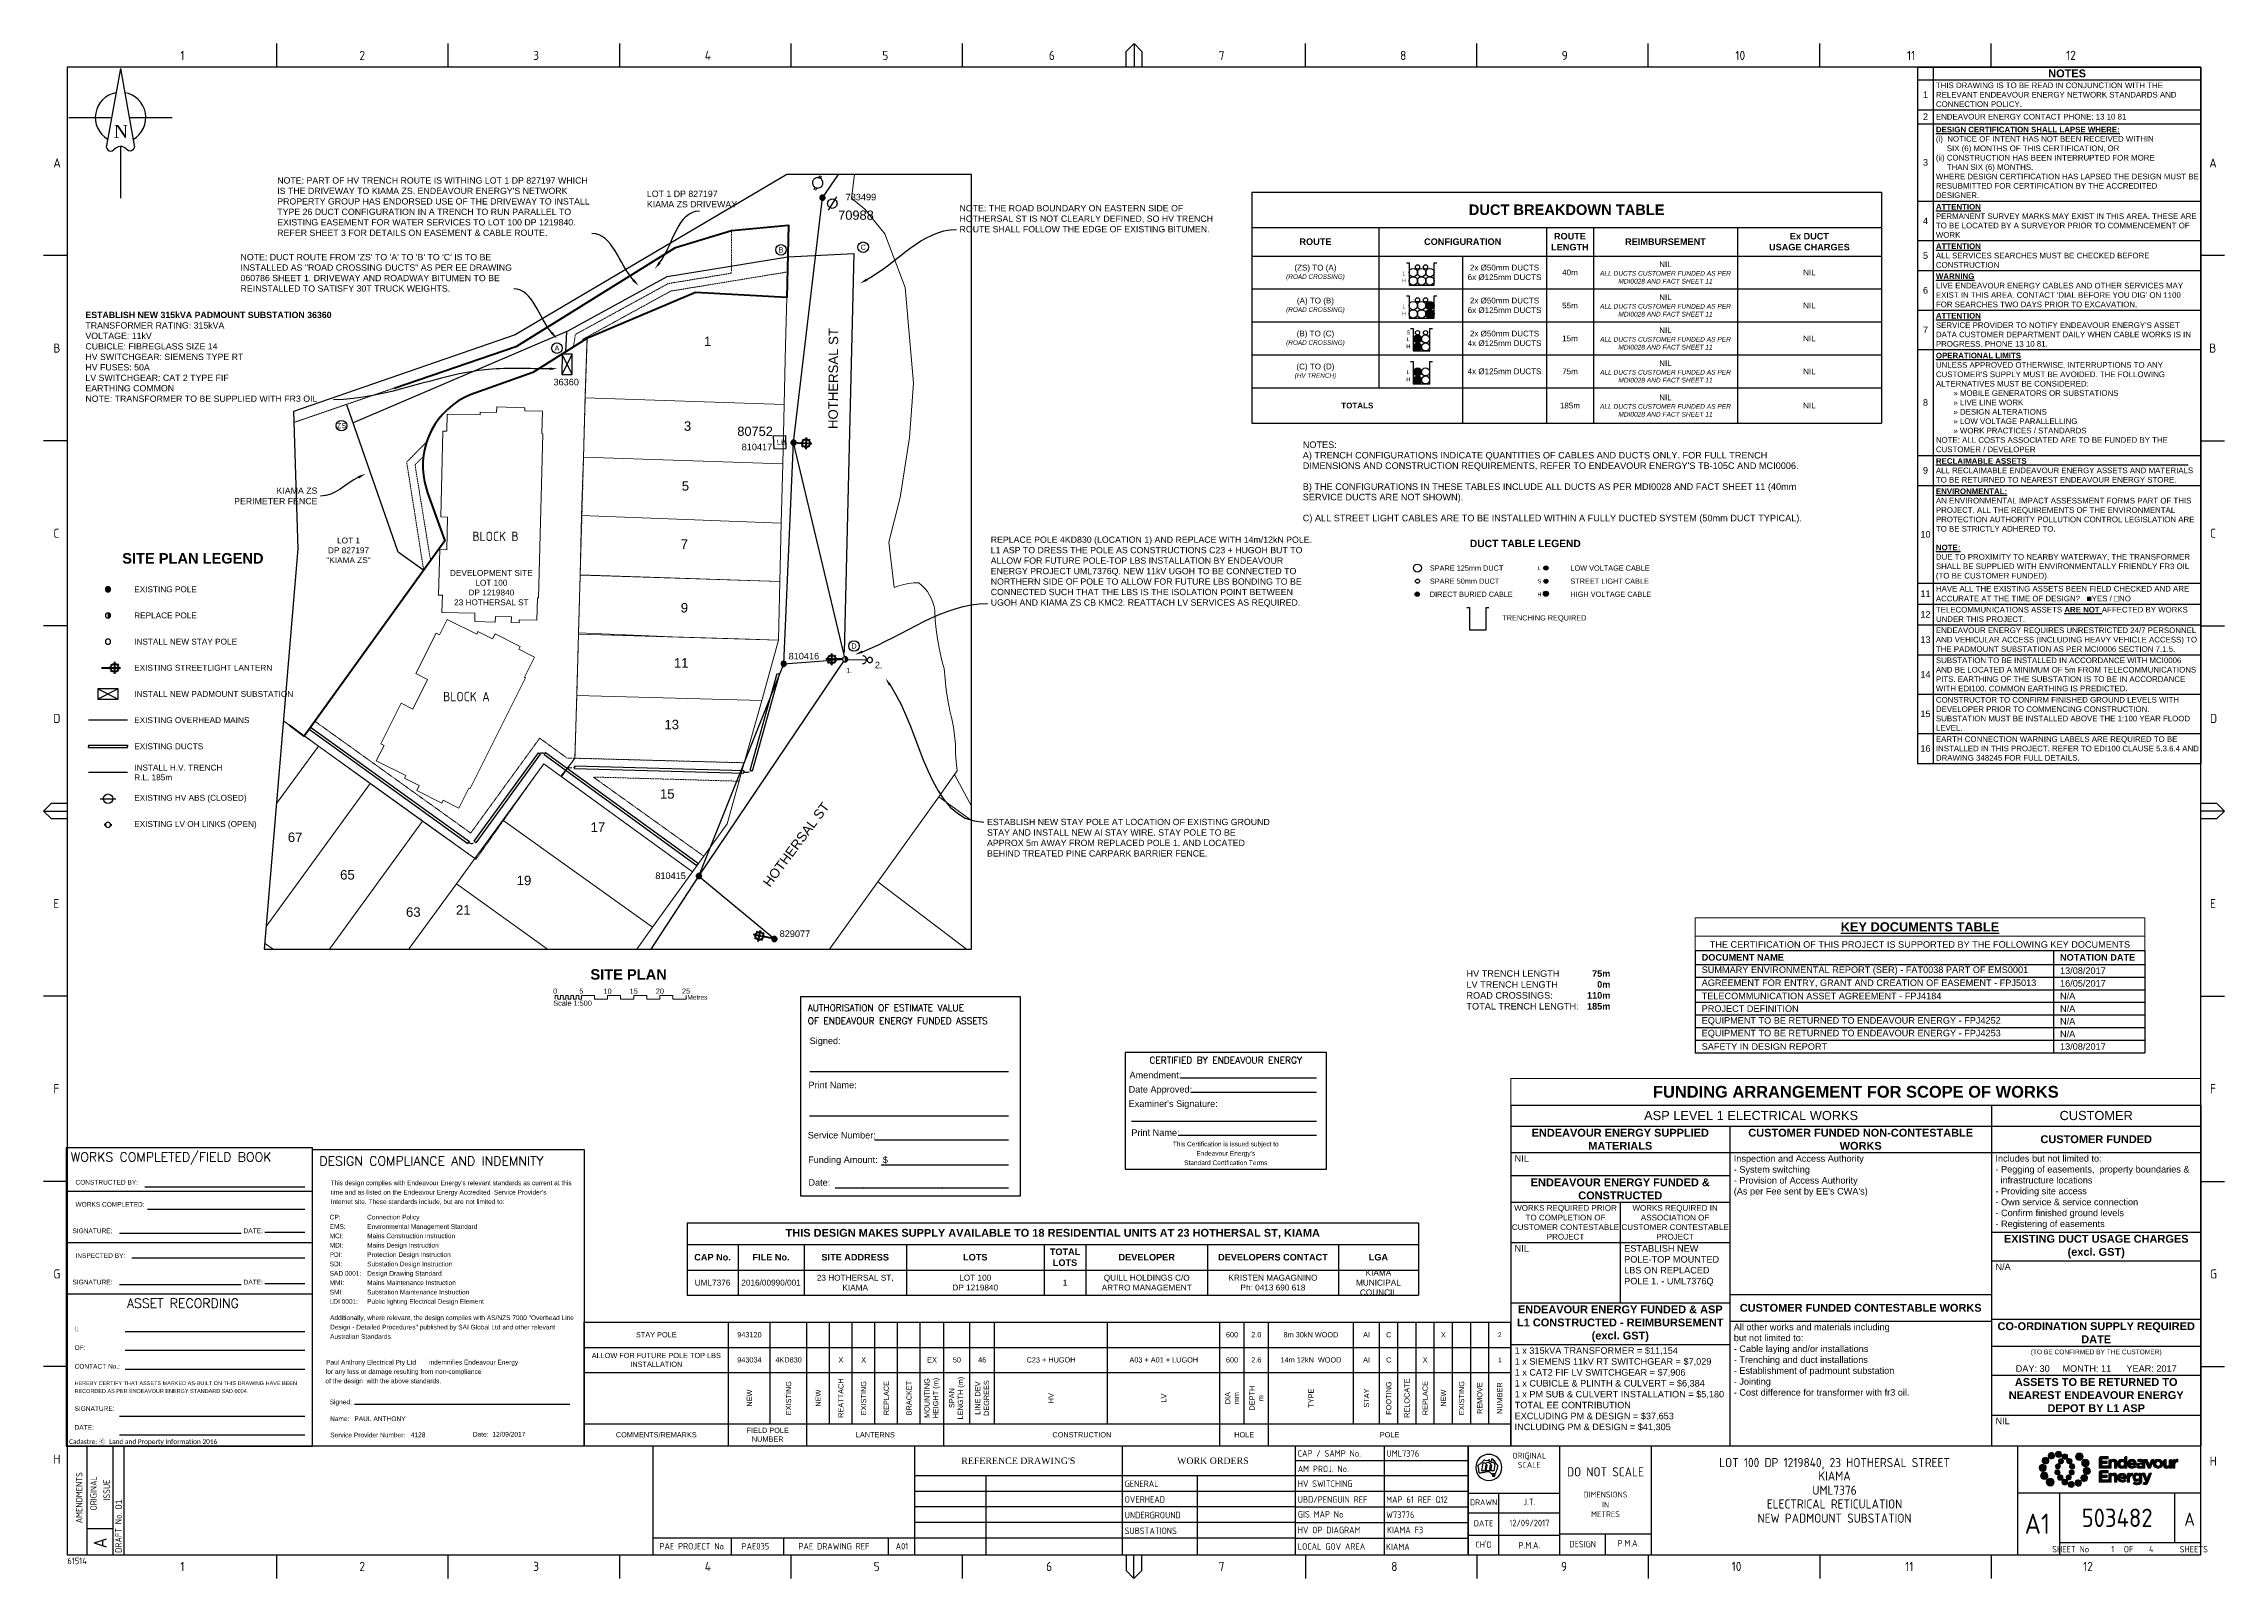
# Paper-space layout 'SITEPLAN' of a CAD drawing. Header units: metres, sheet in millimetres. Extents: x -21 to 813, y -3 to 583.
# The model-space entities are those that its viewports show. They can reach past a viewport. Long polylines and large blocks are cut down to what shows.
import ezdxf
from ezdxf import colors
from ezdxf.entities.mleader import LeaderData, LeaderLine
from ezdxf.enums import TextEntityAlignment as Align
from ezdxf.math import Vec2, Vec3

# ---------------------------------------------------------------- set-up
doc = ezdxf.new("R2010")
doc.units = ezdxf.units.M
for name, pattern in [('Cable Exist UG', [8.2, 4, -1.2, 1.8, -1.2]), ('Cable New OH', [6, 4, -2]), ('HIDDEN', [0.375, 0.25, -0.125]), ('HIDDEN2', [0.1875, 0.125, -0.0625])]:
    doc.linetypes.add(name, pattern=pattern)
doc.layers.get('0').update_dxf_attribs({"color": 6})
for name, color, linetype in [('_USER 02 POLENUMEXT', 7, 'Continuous'), ('_USER 04 POLENUMNEW', 2, 'Continuous'), ('_USER 08 SLIGHTNUMEXT', 7, 'Continuous'), ('_USER 11 COLUMNNUMEXT', 7, 'Continuous'), ('_USER 15 FENCE', 7, 'Continuous'), ('Equip_SP_HV_EXT', 7, 'Continuous'), ('Equip_SP_LV_EXT', 7, 'Continuous'), ('Equip_SP_SL_EXT', 7, 'Continuous'), ('Equip_SP_SL_MOD', 3, 'Continuous'), ('Notes', 7, 'Continuous'), ('Notes_HV_MISC', 7, 'Continuous'), ('OH_Details_SP_MISC', 7, 'Continuous'), ('Sub_SP_NEW', 2, 'Continuous'), ('SupportsOH_SP_NEW', 2, 'Continuous'), ('SupportsOH_SP_TR_HV_LV_SL_EXT', 7, 'Continuous'), ('SupportsOH_SP_TR_HV_LV_SL_MOD', 3, 'Continuous'), ('SupportsOH_SP_TR_HV_LV_SL_NEW', 2, 'Continuous'), ('SupportsUG_SP_EXT', 7, 'Continuous'), ('SupportsUG_SP_LV_SL_EXT', 7, 'Continuous'), ('Trench_SP_NEW', 2, 'Continuous'), ('UG_Details_SP_MISC', 7, 'Continuous')]:
    doc.layers.add(name, color=color, linetype=linetype)
for name, color, linetype, lineweight in [('Cadastre Buildings_SP_EXT', 9, 'Continuous', 5), ('Cadastre Developer_SP_NEW', 2, 'Continuous', 5), ('Cadastre Land Parcels_SP_EXT', 9, 'Continuous', 5), ('Cadastre Other Property_SP_EXT', 9, 'HIDDEN', 5), ('Cadastre Road Names_SP_HV_LV_SL_EXT', 9, 'Continuous', 5)]:
    doc.layers.add(name, color=color, linetype=linetype, lineweight=lineweight)
doc.layers.add('Viewports', color=6, linetype='Continuous', true_color=0xff00ff, plot=False)
doc.styles.add('ARIAL', font='arial.ttf', dxfattribs={"height": 2})
doc.styles.add('COLUMN_LABEL', font='arial.ttf')
doc.styles.add('Elec', font='romand__.ttf')
doc.styles.add('HVSW_LABEL', font='arial.ttf')
doc.styles.add('iecARIAL', font='arial.ttf', dxfattribs={"height": 2})
doc.styles.add('iecISOCP', font='isocp.shx')
doc.styles.add('iecNAME', font='times.ttf')
doc.styles.add('iecTimesNewRoman', font='times.ttf')
doc.styles.add('LotNum', font='isocp.shx', dxfattribs={"height": 1.8})
doc.styles.add('POLE_LABEL', font='arial.ttf')
doc.styles.get("Standard").update_dxf_attribs({"font": 'arial.ttf'})
doc.linetypes.add('FENCELINE1', pattern='A,0.25,-0.1,[133,ltypeshp.shx,S=0.1,R=0,X=-0.1,Y=0],-0.1,1', length=1.45)
doc.linetypes.add('IE Trench HV', pattern='A,7,-0.2,["/",Standard,S=3,R=0,X=0.6,Y=-1.4],-2.5', length=9.7)

psp = doc.layouts.new('SITEPLAN')

# ---------------------------------------------------------------- texts
at = {"layer": 'Notes', "style": 'iecARIAL'}
for s, p in [('H', (499.37, 492.84)), ('L', (499.27, 495.59)), ('L', (499.27, 482.99)), ('H', (499.37, 480.24)), ('H', (500.97, 467.72)), ('S', (501.04, 473.03)), ('L', (500.87, 470.47)), ('L', (500.87, 457.87)), ('H', (500.97, 455.12)), ('L', (551.06, 382.96)), ('S', (551.06, 377.96)), ('H', (551.06, 372.96))]:
    psp.add_text(s, height=1.5, rotation=0.03332, dxfattribs=at).set_placement(p, align=Align.MIDDLE_CENTER)
at = {"layer": 'Notes', "color": 7, "style": 'iecARIAL'}
for s, p in [('SPARE 125mm DUCT', (509.19, 383)), ('LOW VOLTAGE CABLE', (562.91, 383)), ('SPARE 50mm DUCT', (509.19, 378)), ('STREET LIGHT CABLE', (562.91, 378)), ('DIRECT BURIED CABLE', (509.19, 373)), ('HIGH VOLTAGE CABLE', (562.91, 373)), ('TRENCHING REQUIRED', (536.88, 363.98))]:
    psp.add_text(s, height=2, dxfattribs=at).set_placement(p, align=Align.MIDDLE_LEFT)
at = {"layer": 'Notes', "insert": (460.62, 431.38), "char_height": 2.5, "width": 195.5359, "attachment_point": 1, "line_spacing_factor": 0.96, "style": 'ARIAL'}
psp.add_mtext("NOTES:\\PA) TRENCH CONFIGURATIONS INDICATE QUANTITIES OF CABLES AND DUCTS ONLY. FOR FULL TRENCH DIMENSIONS AND CONSTRUCTION REQUIREMENTS, REFER TO ENDEAVOUR ENERGY'S TB-105C AND MCI0006.\\P\\PB) THE CONFIGURATIONS IN THESE TABLES INCLUDE ALL DUCTS AS PER MDI0028 AND FACT SHEET 11 (40mm SERVICE DUCTS ARE NOT SHOWN).\\P\\PC) ALL STREET LIGHT CABLES ARE TO BE INSTALLED WITHIN A FULLY DUCTED SYSTEM (50mm DUCT TYPICAL).", dxfattribs=at)
at = {"layer": 'Notes', "linetype": 'Continuous', "style": 'iecARIAL'}
for s, insert, char_height, width, attachment_point in [('LOT 1\\PDP 827197\\P"KIAMA ZS"', (95.97, 389.78), 2.25, 16.7778, 5), ('{\\fArial|b1|i0|c0|p34;\\H0.8x;DUCT TABLE LEGEND}', (545.67, 392.38), 3.5, 46.6788, 5), ('{\\fArial|b1|i0|c0|p34;\\H0.8x;SITE PLAN LEGEND}', (36.49, 386.69), 5, 57.1596, 5), ('EXISTING POLE', (14.07, 374.89), 2.25, 57.1596, 4), ('DEVELOPMENT SITE\\PLOT 100\\PDP 1219840\\P23 HOTHERSAL ST', (150.55, 375.52), 2.25, 31.4224, 5), ('REPLACE POLE', (14.07, 364.89), 2.25, 57.1596, 4), ('INSTALL NEW STAY POLE', (14.07, 354.89), 2.25, 57.1596, 4), ('EXISTING STREETLIGHT LANTERN', (14.07, 344.89), 2.25, 57.1596, 4), ('INSTALL NEW PADMOUNT SUBSTATION', (14.07, 334.89), 2.25, 81.0645, 4), ('EXISTING OVERHEAD MAINS', (14.07, 324.89), 2.25, 57.1596, 4), ('EXISTING DUCTS', (14.07, 314.89), 2.25, 81.0645, 4), ('INSTALL H.V. TRENCH\\PR.L. 185m', (14.07, 304.89), 2.25, 57.1596, 4), ('EXISTING HV ABS (CLOSED)', (14.07, 294.89), 2.25, 57.1596, 4), ('EXISTING LV OH LINKS (OPEN)', (14.07, 284.89), 2.25, 71.2268, 4), ('{\\fArial|b1|i0|c0|p34;\\H0.8x;SITE PLAN}', (203, 227.72), 5, 57.1596, 5)]:
    psp.add_mtext(s, dxfattribs=dict(at, insert=insert, char_height=char_height, width=width, attachment_point=attachment_point))

msp = doc.modelspace()

# ---------------------------------------------------------------- texts
at = {"layer": 'Cadastre Developer_SP_NEW', "color": 2, "style": 'LotNum'}
for s, p in [('BLOCK B', (303143.11, 6162326.39)), ('BLOCK A', (303137.56, 6162295.79))]:
    msp.add_text(s, height=1.8, dxfattribs=at).set_placement(p, align=Align.MIDDLE_CENTER)
at = {"layer": 'Cadastre Land Parcels_SP_EXT'}
for s, p in [('1', (303182.95, 6162362.76)), ('3', (303179.1, 6162346.57)), ('5', (303178.7, 6162335.13)), ('7', (303178.5, 6162324.01)), ('11', (303177.19, 6162301.33)), ('13', (303175.38, 6162289.54)), ('69', (303095.78, 6162278.01)), ('15', (303174.53, 6162276.29)), ('17', (303161.27, 6162269.94)), ('67', (303103.43, 6162268.01)), ('65', (303113.42, 6162260.84)), ('19', (303147.16, 6162259.77)), ('63', (303126.01, 6162253.72)), ('21', (303135.55, 6162254.12))]:
    msp.add_text(s, height=1.8, dxfattribs=at).set_placement(p)
msp.add_text('9', height=1.8, rotation=356.7965, dxfattribs=at).set_placement((303178.45, 6162311.89))
at = {"layer": 'Cadastre Road Names_SP_HV_LV_SL_EXT'}
for rotation, p in [(89.7227, (303208.5, 6162346.9)), (53.3682, (303195.53, 6162259.26))]:
    msp.add_text('HOTHERSAL ST', height=1.8, rotation=rotation, dxfattribs=at).set_placement(p)

# ---------------------------------------------------------------- blocks, each defined once
blk = doc.blocks.new('NorthPnt 11(NP11)')
for p, q in [((-19.7, 0.02), (-3.49, 0)), ((3.32, 0), (19.7, -0.02)), ((-0.08, -10.94), (-0.08, -30.8))]:
    blk.add_line(p, q)
for points in [[(-0.08, 18.81), (-5.43, -10.68, 0.877048), (-2.29, -11.9, -0.1543), (-0.08, -10.94, 0.090511)], [(-0.08, 18.81), (5.26, -10.68, -0.877048), (2.13, -11.9, 0.1543), (-0.08, -10.94, -0.090511)]]:
    blk.add_lwpolyline(points, format="xyb")
for start, end in [(100.5988, 238.86433), (300.09942, 80.43745)]:
    blk.add_arc((0, 0), 9.64, start, end)
at = {"color": 7, "style": 'iecNAME'}
blk.add_text('N', height=5.02, dxfattribs=at).set_placement((-2.62, -7.82))
blk = doc.blocks.new('A$C30A46249')
at = {"color": 7, "lineweight": -3, "insert": (6.92, 4.97), "char_height": 1.79, "attachment_point": 7, "line_spacing_factor": 1.2}
blk.add_mtext('{\\fCalibri|b0|i0|c0|p34;\\C256;Cadastre: \\fMS Gothic|b0|i0|c128|p49;\\C250;\\c2236962;Ⓒ\\fMS Gothic|b0|i0|c0|p49; \\fCalibri|b0|i0|c0|p34;\\C256;Land and Property Information 2016}', dxfattribs=at)
blk = doc.blocks.new('NOTE_CERTIFIED-BY-IE')
at = {"color": 7, "linetype": 'Continuous', "lineweight": -3}
for p, q in [((21.25, 34.9), (73.15, 34.9)), ((25.46, 29.41), (73.15, 29.41)), ((2.51, 18.32), (73.15, 18.32)), ((20.45, 12.96), (73.15, 12.96))]:
    blk.add_line(p, q, dxfattribs=at)
blk.add_lwpolyline([(0, 0), (76.98, 0), (76.98, 44.52), (0, 44.52)], close=True)
at = {"color": 7, "lineweight": -3, "style": 'Elec'}
blk.add_text('CERTIFIED BY ENDEAVOUR ENERGY', height=2.52, dxfattribs=at).set_placement((38.51, 41.58), align=Align.MIDDLE_CENTER)
at = {"color": 7, "lineweight": -3}
for s, p in [('Amendment:', (1.7, 35.94)), ('Date Approved:', (1.37, 30.47)), ("Examiner's Signature:", (1.37, 25.01))]:
    blk.add_text(s, height=2.5, dxfattribs=at).set_placement(p, align=Align.MIDDLE_LEFT)
blk.add_text('Print Name:', height=2.5, dxfattribs=at).set_placement((2.4, 11.95), align=Align.BOTTOM_LEFT)
at = {"color": 7, "lineweight": -3, "insert": (38.49, 5.99), "char_height": 1.79, "attachment_point": 5, "line_spacing_factor": 1.2}
blk.add_mtext("This Certification is issued subject to \\PEndeavour Energy's \\PStandard Certification Terms", dxfattribs=at)
at = {"color": 7, "lineweight": -3, "flags": 4}
for tag, p in [('AMENDMENT', (21.25, 34.9)), ('DATE_APPROVED', (25.46, 29.41)), ('PRINT_NAME', (20.45, 12.96))]:
    blk.add_attdef(tag, p, '', height=2.5, dxfattribs=at)
blk = doc.blocks.new('NOTE_WORKS-COMPLETED')
at = {"lineweight": -3}
for p, q in [((94.11, 97.2), (0, 97.2)), ((94.11, 77.62), (0, 77.62)), ((93.87, 58.03), (0, 58.03))]:
    blk.add_line(p, q, dxfattribs=at)
at = {"color": 7, "linetype": 'Continuous', "lineweight": -3}
for p, q in [((30, 99), (91.13, 99)), ((31, 90.55), (91.13, 90.55)), ((20.3, 81.37), (66.83, 81.37)), ((75.92, 81.71), (91.13, 81.71)), ((25, 71.88), (91.13, 71.88)), ((20.3, 61.78), (66.83, 61.78)), ((75.92, 62.13), (91.13, 62.13)), ((22.5, 43.79), (91.13, 43.79)), ((22.5, 36.59), (91.13, 36.59)), ((22.5, 29.42), (91.13, 29.42)), ((20.3, 11.37), (91.13, 11.37)), ((20.3, 4.28), (91.13, 4.28))]:
    blk.add_line(p, q, dxfattribs=at)
at = {"lineweight": -3}
blk.add_lwpolyline([(0, 0), (94.11, 0), (94.11, 113.95), (0, 113.95)], close=True, dxfattribs=at)
at = {"color": 7, "lineweight": -3, "style": 'Elec'}
blk.add_text('WORKS COMPLETED/FIELD BOOK', height=3.5, dxfattribs=at).set_placement((1.75, 110.45), align=Align.MIDDLE_LEFT)
at = {"color": 7, "lineweight": -3}
for s, p in [('CONSTRUCTED BY:', (3.51, 100.79)), ('WORKS COMPLETED:', (3.52, 92.34)), ('INSPECTED BY:', (3.52, 72.76))]:
    blk.add_text(s, height=1.79, dxfattribs=at).set_placement(p, align=Align.MIDDLE_LEFT)
for s, p in [('SIGNATURE:', (10, 82.23)), ('DATE:', (71.45, 82.23)), ('SIGNATURE:', (10, 62.65)), ('DATE:', (71.45, 62.65))]:
    blk.add_text(s, height=1.79, dxfattribs=at).set_placement(p, align=Align.MIDDLE_CENTER)
at = {"color": 7, "lineweight": -3, "style": 'Elec'}
blk.add_text('ASSET RECORDING', height=3.5, dxfattribs=at).set_placement((23.19, 56.32), align=Align.TOP_LEFT)
at = {"color": 7, "lineweight": -3, "insert": (3.17, 45.68), "char_height": 1.79, "width": 89.6105, "attachment_point": 1, "line_spacing_factor": 1.2}
blk.add_mtext('I:\\P\\POF:\\P\\PCONTACT No.:\\P{\\H0.83799x;\\PHEREBY CERTIFY THAT ASSETS MARKED AS-BUILT ON THIS DRAWING HAVE BEEN\\PRECORDED AS PER ENDEAVOUR ENERGY STANDARD SAD 0004.}\\P\\PSIGNATURE:\\P\\PDATE:', dxfattribs=at)
at = {"color": 7, "lineweight": -3}
for tag, p in [('CONSTRUCTEDBY', (32.92, 99.87)), ('WORKSCOMPLETED', (32.93, 91.44)), ('SIGNATURE', (23.86, 81.87)), ('DATE', (77.31, 82.21)), ('INSPECTEDBY', (25.68, 72.38)), ('SIGNATURE', (24.59, 62.28)), ('DATE', (77.75, 62.63)), ('ASSETRECORD', (28.77, 44.53)), ('ASSETRECORDOF', (28.5, 37.33)), ('CONTACTNO', (28.5, 30.15)), ('SIGNATURE', (31.79, 12.95)), ('DATE', (32, 5.02))]:
    blk.add_attdef(tag, p, '', height=1.79, dxfattribs=at)
blk = doc.blocks.new('NOTE_DESIGN-COMPLIANCE')
blk.add_line((16, 16.01), (98.33, 16.01))
blk.add_lwpolyline([(0, 113.3), (103.74, 113.3), (103.74, 0), (0, 0)], close=True)
at = {"color": 7, "lineweight": -3, "style": 'Elec'}
blk.add_text('DESIGN COMPLIANCE AND INDEMNITY', height=3.5, dxfattribs=at).set_placement((2.6, 106.13), align=Align.BOTTOM_LEFT)
at = {"color": 7, "lineweight": -3}
for s, p in [('Signed:', (6.54, 17.75)), ('Name:', (6.71, 11.32)), ('Service Provider Number:', (6.76, 5.11)), ('Date: ', (61.29, 5.38))]:
    blk.add_text(s, height=1.79, dxfattribs=at).set_placement(p, align=Align.TOP_LEFT)
at = {"color": 7, "lineweight": -3, "char_height": 1.79, "line_spacing_factor": 1.2}
for s, insert, attachment_point in [("This design complies with Endeavour Energy's relevant standards as current at this \\Ptime and as listed on the Endeavour Energy Accredited  Service Provider's\\PInternet site. These standards include, but are not limited to:", (6.92, 92.16), 7), ('CP:^I^IConnection Policy\\PEMS:^I^IEnvironmental Management Standard\\PMCI:^I^IMains Construction Instruction\\PMDI:^I^IMains Design Instruction\\PPDI:^I^IProtection Design Instruction\\PSDI:^I^ISubstation Design Instruction\\PSAD 0001:^IDesign Drawing Standard\\PMMI:^I^IMains Maintenance Instruction\\PSMI:^I^ISubstation Maintenance Instruction\\PLDI 0001:^IPublic lighting Electrical Design Element ', (6.53, 88.36), 1), ('\\PAdditionally, where relevant, the design complies with AS/NZS 7000 "Overhead Line\\PDesign - Detailed Procedures" published by SAI Global Ltd and other relevant \\PAustralian Standards', (6.7, 53.5), 1), ('                                                         indemnifies Endeavour Energy \\Pfor any loss or damage resulting from non-compliance \\Pof the design  with the above standards.', (4.93, 32.94), 1)]:
    blk.add_mtext(s, dxfattribs=dict(at, insert=insert, attachment_point=attachment_point))
at = {"ltscale": 0.5}
for tag, p in [('COMPANYNAME', (5.15, 31.1)), ('NAME', (16, 9.52)), ('SPN', (37.54, 3.38)), ('DATE', (68.73, 3.59))]:
    blk.add_attdef(tag, p, '', height=1.8, dxfattribs=at)
blk = doc.blocks.new('*T47')
at = {"layer": 'Notes', "color": 0, "linetype": 'ByBlock', "lineweight": -2, "transparency": 16777216}
for p, q in [((0, 0), (108.23, 0)), ((0, 0), (0, -4.8)), ((5.98, 0), (5.98, -4.8)), ((108.23, 0), (108.23, -4.8)), ((0, -4.8), (108.23, -4.8)), ((0, -4.8), (0, -266.05)), ((5.98, -4.8), (5.98, -266.05)), ((108.23, -4.8), (108.23, -266.05)), ((0, -16.27), (108.23, -16.27)), ((0, -21.6), (5.98, -21.6)), ((5.98, -21.6), (108.23, -21.6)), ((0, -51.17), (108.23, -51.17)), ((0, -66.26), (108.23, -66.26)), ((0, -77.73), (108.23, -77.73)), ((0, -92.81), (5.98, -92.81)), ((5.98, -92.81), (108.23, -92.81)), ((0, -107.9), (5.98, -107.9)), ((5.98, -107.9), (108.23, -107.9)), ((0, -148.34), (5.98, -148.34)), ((5.98, -148.34), (108.23, -148.34)), ((0, -159.81), (5.98, -159.81)), ((5.98, -159.81), (108.23, -159.81)), ((0, -197.18), (5.98, -197.18)), ((5.98, -197.18), (108.23, -197.18)), ((0, -205.16), (5.98, -205.16)), ((5.98, -205.16), (108.23, -205.16)), ((0, -213.01), (5.98, -213.01)), ((5.98, -213.01), (108.23, -213.01)), ((0, -224.48), (5.98, -224.48)), ((5.98, -224.48), (108.23, -224.48)), ((0, -239.57), (5.98, -239.57)), ((5.98, -239.57), (108.23, -239.57)), ((0, -254.58), (5.98, -254.58)), ((5.98, -254.58), (108.23, -254.58)), ((0, -266.05), (5.98, -266.05)), ((5.98, -266.05), (108.23, -266.05))]:
    blk.add_line(p, q, dxfattribs=at)
at = {"layer": 'Notes', "transparency": 16777216, "style": 'ARIAL'}
for s, insert, char_height, width, attachment_point in [('THIS DRAWING IS TO BE READ IN CONJUNCTION WITH THE RELEVANT ENDEAVOUR ENERGY NETWORK STANDARDS AND CONNECTION POLICY.', (6.98, -10.53), 2.15, 100.25, 4), ('{\\fArial|b1|i0|c0|p34;NOTES}', (57.11, -2.4), 3, 101.45, 5), ('1', (2.99, -10.53), 2.5, 3.9817, 5), ('2', (2.99, -18.93), 2.5, 3.9817, 5), ('{\\fArial|b1|i0|c0|p34;\\L\\C1;DESIGN CERTIFICATION SHALL LAPSE WHERE:\\P}(i)  NOTICE OF INTENT HAS NOT BEEN RECEIVED WITHIN\\P     SIX (6) MONTHS OF THIS CERTIFICATION, OR\\P(ii) CONSTRUCTION HAS BEEN INTERRUPTED FOR MORE\\P     THAN SIX (6) MONTHS.\\PWHERE DESIGN CERTIFICATION HAS LAPSED THE DESIGN MUST BE RESUBMITTED FOR CERTIFICATION BY THE ACCREDITED DESIGNER.', (6.98, -36.39), 2.15, 100.25, 4), ('ENDEAVOUR ENERGY CONTACT PHONE: 13 10 81', (6.98, -18.93), 2.15, 100.25, 4), ('3', (2.99, -36.39), 2.5, 3.9817, 5), ('4', (2.99, -58.72), 2.5, 3.9817, 5), ('{\\fArial|b1|i0|c0|p34;\\L\\C1;ATTENTION\\P}PERMANENT SURVEY MARKS MAY EXIST IN THIS AREA. THESE ARE TO BE LOCATED BY A SURVEYOR PRIOR TO COMMENCEMENT OF WORK', (6.98, -58.72), 2.15, 100.25, 4), ('5', (2.99, -71.99), 2.5, 3.9817, 5), ('{\\fArial|b1|i0|c0|p34;\\L\\C1;ATTENTION\\P}ALL SERVICES SEARCHES MUST BE CHECKED BEFORE CONSTRUCTION', (6.98, -71.99), 2.15, 100.25, 4), ("{\\fArial|b1|i0|c0|p34;\\L\\C1;WARNING\\fArial|b0|i0|c0|p34;\\C256;\\P}LIVE ENDEAVOUR ENERGY CABLES AND OTHER SERVICES MAY EXIST IN THIS AREA. CONTACT 'DIAL BEFORE YOU DIG' ON 1100 FOR SEARCHES TWO DAYS PRIOR TO EXCAVATION.", (6.98, -85.27), 2.15, 100.25, 4), ('6', (2.99, -85.27), 2.5, 3.9817, 5), ('7', (2.99, -100.36), 2.5, 3.9817, 5), ("{\\fArial|b1|i0|c0|p34;\\L\\C1;ATTENTION\\P}SERVICE PROVIDER TO NOTIFY ENDEAVOUR ENERGY'S ASSET DATA CUSTOMER DEPARTMENT DAILY WHEN CABLE WORKS IS IN PROGRESS. PHONE 13 10 81.", (6.98, -100.36), 2.15, 100.25, 4), ("{\\fArial|b1|i0|c0|p34;\\L\\C1;OPERATIONAL LIMITS\\P}UNLESS APPROVED OTHERWISE, INTERRUPTIONS TO ANY CUSTOMER'S SUPPLY MUST BE AVOIDED. THE FOLLOWING ALTERNATIVES MUST BE CONSIDERED:\\P        » MOBILE GENERATORS OR SUBSTATIONS\\P        » LIVE LINE WORK\\P        » DESIGN ALTERATIONS\\P        » LOW VOLTAGE PARALLELLING\\P        » WORK PRACTICES / STANDARDS\\PNOTE: ALL COSTS ASSOCIATED ARE TO BE FUNDED BY THE CUSTOMER / DEVELOPER", (6.98, -128.12), 2.15, 100.25, 4), ('8', (2.99, -128.12), 2.5, 3.9817, 5), ('{\\fArial|b1|i0|c0|p34;\\L\\C1;RECLAIMABLE ASSETS\\C7;    \\fArial|b0|i0|c0|p34;\\l                                                                       ALL RECLAIMABLE ENDEAVOUR ENERGY ASSETS AND MATERIALS TO BE RETURNED TO NEAREST ENDEAVOUR ENERGY STORE.}', (6.98, -154.07), 2.15, 100.25, 4), ('9', (2.99, -154.07), 2.5, 3.9817, 5), ('{\\fArial|b1|i0|c0|p34;\\L\\C1;ENVIRONMENTAL:\\P}AN ENVIRONMENTAL IMPACT ASSESSMENT FORMS PART OF THIS PROJECT. ALL THE REQUIREMENTS OF THE ENVIRONMENTAL PROTECTION AUTHORITY POLLUTION CONTROL LEGISLATION ARE TO BE STRICTLY ADHERED TO.\\P\\P{\\fArial|b1|i0|c0|p34;\\L\\C1;NOTE:\\l \\P}DUE TO PROXIMITY TO NEARBY WATERWAY, THE TRANSFORMER SHALL BE SUPPLIED WITH ENVIRONMENTALLY FRIENDLY FR3 OIL (TO BE CUSTOMER FUNDED).', (6.98, -178.49), 2.15, 100.25, 4), ('10', (2.99, -178.49), 2.5, 3.9817, 5), ('11', (2.99, -201.17), 2.5, 3.9817, 5), ('HAVE ALL THE EXISTING ASSETS BEEN FIELD CHECKED AND ARE ACCURATE AT THE TIME OF DESIGN?   {\\H1.0833x;■}YES / {\\H1.0833x;□}NO', (6.98, -201.17), 2.15, 100.25, 4), ('12', (2.99, -209.09), 2.5, 3.9817, 5), ('TELECOMMUNICATIONS ASSETS {\\fArial|b1|i0|c0|p34;\\LARE NOT} AFFECTED BY WORKS UNDER THIS PROJECT.', (6.98, -209.09), 2.15, 100.25, 4), ('ENDEAVOUR ENERGY REQUIRES UNRESTRICTED 24/7 PERSONNEL AND VEHICULAR ACCESS (INCLUDING HEAVY VEHICLE ACCESS) TO THE PADMOUNT SUBSTATION AS PER MCI0006 SECTION 7.1.5. ', (6.98, -218.75), 2.15, 100.25, 4), ('13', (2.99, -218.75), 2.5, 3.9817, 5), ('14', (2.99, -232.02), 2.5, 3.9817, 5), ('SUBSTATION TO BE INSTALLED IN ACCORDANCE WITH MCI0006 AND BE LOCATED A MINIMUM OF 5m FROM TELECOMMUNICATIONS PITS. EARTHING OF THE SUBSTATION IS TO BE IN ACCORDANCE WITH EDI100. COMMON EARTHING IS PREDICTED.', (6.98, -232.02), 2.15, 100.25, 4), ('CONSTRUCTOR TO CONFIRM FINISHED GROUND LEVELS WITH DEVELOPER PRIOR TO COMMENCING CONSTRUCTION. SUBSTATION MUST BE INSTALLED ABOVE THE 1:100 YEAR FLOOD LEVEL.', (6.98, -247.08), 2.15, 100.25, 4), ('15', (2.99, -247.08), 2.5, 3.9817, 5), ('EARTH CONNECTION WARNING LABELS ARE REQUIRED TO BE INSTALLED IN THIS PROJECT. REFER TO EDI100 CLAUSE 5.3.6.4 AND DRAWING 348245 FOR FULL DETAILS.', (6.98, -260.32), 2.15, 100.25, 4), ('16', (2.99, -260.32), 2.5, 3.9817, 5)]:
    blk.add_mtext(s, dxfattribs=dict(at, insert=insert, char_height=char_height, width=width, attachment_point=attachment_point))
blk = doc.blocks.new('*T48')
at = {"layer": 'Defpoints', "color": 8, "linetype": 'ByBlock', "lineweight": 0, "transparency": 16777216}
for p, q in [((0, 0), (171.8, 0)), ((0, 0), (0, -12.5)), ((171.8, 0), (171.8, -12.5)), ((0, -7), (171.8, -7))]:
    blk.add_line(p, q, dxfattribs=at)
at = {"layer": 'Notes', "color": 0, "lineweight": -2, "transparency": 16777216}
for p, q in [((0, -12.5), (171.8, -12.5)), ((0, -12.5), (0, -51.67)), ((136.94, -12.5), (136.94, -51.67)), ((171.8, -12.5), (171.8, -51.67)), ((0, -17.83), (171.8, -17.83)), ((0, -22.67), (171.8, -22.67)), ((0, -27.5), (171.8, -27.5)), ((0, -32.33), (171.8, -32.33)), ((0, -37.17), (171.8, -37.17)), ((0, -42), (171.8, -42)), ((0, -46.83), (171.8, -46.83)), ((0, -51.67), (171.8, -51.67))]:
    blk.add_line(p, q, dxfattribs=at)
at = {"layer": 'Notes', "transparency": 16777216, "style": 'ARIAL'}
for s, insert, char_height, width, attachment_point in [('{\\fArial|b1|i0|c0|p34;\\LKEY DOCUMENTS TABLE}', (85.9, -3.5), 3.5, 168.8664, 5), ('{\\fArial|b1|i0|c0|p34;DOCUMENT NAME}', (2.5, -15.17), 2.5, 131.9393, 4), ('THE CERTIFICATION OF THIS PROJECT IS SUPPORTED BY THE FOLLOWING KEY DOCUMENTS', (85.9, -11.5), 2.5, 168.8664, 8), ('{\\fArial|b1|i0|c0|p34;NOTATION DATE}', (139.44, -15.17), 2.5, 29.8604, 4), ('AGREEMENT FOR ENTRY, GRANT AND CREATION OF EASEMENT - FPJ5013', (2.5, -25.08), 2.5, 131.9393, 4), ('SUMMARY ENVIRONMENTAL REPORT (SER) - FAT0038 PART OF EMS0001', (2.5, -20.25), 2.5, 131.9393, 4), ('13/08/2017', (139.44, -20.25), 2.5, 29.8604, 4), ('16/05/2017', (139.44, -25.08), 2.5, 29.8604, 4), ('TELECOMMUNICATION ASSET AGREEMENT - FPJ4184', (2.5, -29.92), 2.5, 131.9393, 4), ('N/A', (139.44, -29.92), 2.5, 29.8604, 4), ('PROJECT DEFINITION', (2.5, -34.75), 2.5, 131.9393, 4), ('EQUIPMENT TO BE RETURNED TO ENDEAVOUR ENERGY - FPJ4252', (2.5, -39.58), 2.5, 131.9393, 4), ('N/A', (139.44, -34.75), 2.5, 29.8604, 4), ('N/A', (139.44, -39.58), 2.5, 29.8604, 4), ('SAFETY IN DESIGN REPORT', (2.5, -49.25), 2.5, 131.9393, 4), ('EQUIPMENT TO BE RETURNED TO ENDEAVOUR ENERGY - FPJ4253', (2.5, -44.42), 2.5, 131.9393, 4), ('13/08/2017', (139.44, -49.25), 2.5, 29.8604, 4), ('N/A', (139.44, -44.42), 2.5, 29.8604, 4)]:
    blk.add_mtext(s, dxfattribs=dict(at, insert=insert, char_height=char_height, width=width, attachment_point=attachment_point))
blk = doc.blocks.new('*T49')
at = {"layer": 'Notes', "color": 0, "linetype": 'ByBlock', "lineweight": -2, "transparency": 16777216}
for p, q in [((0, 0), (279.51, 0)), ((0, 0), (0, -27.67)), ((279.51, 0), (279.51, -27.67)), ((0, -8.27), (279.51, -8.27)), ((19.49, -8.27), (19.49, -27.67)), ((44.72, -8.27), (44.72, -27.67)), ((83.83, -8.27), (83.83, -27.67)), ((136.45, -8.27), (136.45, -27.67)), ((152.44, -8.27), (152.44, -27.67)), ((198.9, -8.27), (198.9, -27.67)), ((248.9, -8.27), (248.9, -27.67)), ((0, -18), (279.51, -18)), ((0, -27.67), (279.51, -27.67))]:
    blk.add_line(p, q, dxfattribs=at)
at = {"layer": 'Notes', "transparency": 16777216, "attachment_point": 5, "style": 'ARIAL'}
for s, insert, char_height, width in [('{\\fArial|b1|i0|c0|p34;THIS DESIGN MAKES SUPPLY AVAILABLE TO 18 RESIDENTIAL UNITS AT 23 HOTHERSAL ST, KIAMA}', (139.76, -4.13), 3, 276.5797), ('{\\fArial|b1|i0|c0|p34;CAP No.}', (9.75, -13.13), 2.5, 16.5568), ('{\\fArial|b1|i0|c0|p34;FILE No.}', (32.11, -13.13), 2.5, 22.2964), ('{\\fArial|b1|i0|c0|p34;SITE ADDRESS}', (64.27, -13.13), 2.5, 36.1762), ('{\\fArial|b1|i0|c0|p34;LOTS}', (110.14, -13.13), 2.5, 49.6883), ('{\\fArial|b1|i0|c0|p34;TOTAL LOTS}', (144.45, -13.13), 2.5, 13.0572), ('{\\fArial|b1|i0|c0|p34;DEVELOPER', (175.67, -13.13), 2.5, 43.5219), ('{\\fArial|b1|i0|c0|p34;DEVELOPERS CONTACT}', (223.9, -13.13), 2.5, 47.0667), ('{\\fArial|b1|i0|c0|p34;LGA}', (264.2, -13.13), 2.5, 27.6828), ('UML7376', (9.75, -22.83), 2.25, 16.5568), ('2016/00990/001', (32.11, -22.83), 2.25, 22.2964), ('23 HOTHERSAL ST, KIAMA', (64.27, -22.83), 2.25, 36.1762), ('LOT 100\\PDP 1219840', (110.14, -22.83), 2.25, 49.6883), ('1', (144.45, -22.83), 2.25, 13.0572), ('QUILL HOLDINGS C/O ARTRO MANAGEMENT', (175.67, -22.83), 2.25, 43.5219), ('KRISTEN MAGAGNINO\\PPh: 0413 690 618', (223.9, -22.83), 2.25, 47.0667), ('KIAMA MUNICIPAL COUNCIL', (264.2, -22.83), 2.25, 27.6828)]:
    blk.add_mtext(s, dxfattribs=dict(at, insert=insert, char_height=char_height, width=width))
blk = doc.blocks.new('END$MARK$5$195')
at = {"color": 1}
blk.add_circle((-0.49514, 0), 5.99633, dxfattribs=at)
blk = doc.blocks.new('NOTE_IE-AUTHORISED-FUNDING')
at = {"color": 7, "linetype": 'Continuous', "lineweight": -3}
for p, q in [((3.55, 47.47), (79.49, 47.47)), ((3.36, 30.51), (79.49, 30.51)), ((28.3, 21.29), (79.49, 21.29)), ((30.76, 11.8), (79.49, 11.8)), ((13.21, 3.06), (79.49, 3.06))]:
    blk.add_line(p, q, dxfattribs=at)
at = {"color": 7, "lineweight": -3}
blk.add_lwpolyline([(0, 0), (84, 0), (84, 76), (0, 76)], close=True, dxfattribs=at)
at = {"color": 39, "lineweight": -3, "xscale": 0.009375, "yscale": 0.009375, "zscale": 0.009375}
blk.add_blockref('END$MARK$5$195', (24.07, 3.06), dxfattribs=at)
at = {"color": 7, "linetype": 'Continuous', "lineweight": -3, "xscale": 0.009375, "yscale": 0.009375, "zscale": 0.009375}
blk.add_blockref('END$MARK$5$195', (54.27, 3.06), dxfattribs=at)
at = {"color": 7, "lineweight": -3}
for s, p in [('Signed:', (3.46, 59.17)), ('Print Name:', (3, 42.3)), ('Service Number:', (2.74, 23.11)), ('Funding Amount:  $', (2.87, 13.73)), ('Date:    ', (3, 5.05))]:
    blk.add_text(s, height=2.5, dxfattribs=at).set_placement(p, align=Align.MIDDLE_LEFT)
at = {"color": 7, "lineweight": -3, "insert": (2.73, 69.3), "char_height": 2.5, "attachment_point": 4, "line_spacing_factor": 1.2, "style": 'Elec'}
blk.add_mtext('AUTHORISATION OF ESTIMATE VALUE\\POF ENDEAVOUR ENERGY FUNDED ASSETS', dxfattribs=at)
at = {"color": 7, "lineweight": -3, "flags": 4}
for tag, p in [('PRINT_NAME', (3.36, 30.51)), ('SERVICE_NUMBER', (29.69, 21.29)), ('FOUNDING_AMOUNT', (34.43, 12.56)), ('DATE', (13.21, 3.06))]:
    blk.add_attdef(tag, p, '', height=2.5, dxfattribs=at)
blk = doc.blocks.new('*T50')
at = {"layer": 'Notes', "color": 0, "linetype": 'ByBlock', "lineweight": -2, "transparency": 16777216}
for p, q in [((0, 47.24), (354.12, 47.24)), ((0, 0), (0, 47.24)), ((55.23, 0), (55.23, 47.24)), ((71.19, 8.44), (71.19, 47.24)), ((85.15, 0), (85.15, 47.24)), ((93.82, 8.44), (93.82, 47.24)), ((102.49, 8.44), (102.49, 47.24)), ((111.17, 8.44), (111.17, 47.24)), ((119.84, 8.44), (119.84, 47.24)), ((128.51, 8.44), (128.51, 47.24)), ((137.5, 0), (137.5, 47.24)), ((147.45, 8.44), (147.45, 47.24)), ((156.81, 8.44), (156.81, 47.24)), ((200.1, 8.44), (200.1, 47.24)), ((242.98, 0), (242.98, 47.24)), ((252.27, 8.44), (252.27, 47.24)), ((261.57, 0), (261.57, 47.24)), ((294.03, 8.44), (294.03, 47.24)), ((304.03, 8.44), (304.03, 47.24)), ((310.99, 8.44), (310.99, 47.24)), ((317.95, 8.44), (317.95, 47.24)), ((324.91, 8.44), (324.91, 47.24)), ((331.87, 8.44), (331.87, 47.24)), ((338.83, 8.44), (338.83, 47.24)), ((345.79, 8.44), (345.79, 47.24)), ((354.12, 0), (354.12, 47.24)), ((0, 37.63), (354.12, 37.63)), ((0, 28.03), (354.12, 28.03)), ((0, 8.44), (354.12, 8.44)), ((0, 0), (354.12, 0))]:
    blk.add_line(p, q, dxfattribs=at)
at = {"layer": 'Notes', "color": 0, "transparency": 16777216, "attachment_point": 5, "style": 'iecARIAL'}
for s, insert, char_height, width in [('STAY POLE', (27.61, 42.44), 2, 52.2263), ('943120', (63.21, 42.44), 2, 12.9594), ('600', (247.63, 42.44), 2, 6.2928), ('2.0', (256.92, 42.44), 2, 6.2928), ('8m 30kN WOOD', (277.8, 42.44), 2, 29.4615), ('AI', (299.03, 42.44), 2, 7.002), ('C', (307.51, 42.44), 2, 3.9594), ('X', (328.39, 42.44), 2, 3.9594), ('2', (349.95, 42.44), 1.75, 5.333), ('ALLOW FOR FUTURE POLE TOP LBS INSTALLATION', (27.61, 32.83), 2, 52.2263), ('943034', (63.21, 32.83), 2, 12.9594), ('4KD830', (78.17, 32.83), 2, 10.9594), ('X', (98.16, 32.83), 2, 5.6737), ('X', (106.83, 32.83), 2, 5.6737), ('EX', (133.01, 32.83), 2, 5.9909), ('50', (142.48, 32.83), 2, 6.949), ('46', (152.13, 32.83), 2, 6.361), ('C23 + HUGOH', (178.46, 32.83), 2, 40.29), ('A03 + A01 + LUGOH', (221.54, 32.83), 2, 39.8771), ('600', (247.63, 32.83), 2, 6.2928), ('2.6', (256.92, 32.83), 2, 6.2928), ('14m 12kN  WOOD', (277.8, 32.83), 2, 29.4615), ('AI', (299.03, 32.83), 2, 7.002), ('C', (307.51, 32.83), 2, 3.9594), ('X', (321.43, 32.83), 2, 3.9594), ('1', (349.95, 32.83), 1.75, 5.333), ('COMMENTS/REMARKS', (27.61, 4.22), 2, 52.2263), ('FIELD POLE\\PNUMBER', (70.19, 4.22), 2, 26.9188), ('LANTERNS', (111.32, 4.22), 2, 49.3592), ('CONSTRUCTION', (190.24, 4.22), 2, 102.477), ('HOLE', (252.27, 4.22), 2, 15.5855), ('POLE', (307.84, 4.22), 2, 89.553)]:
    blk.add_mtext(s, dxfattribs=dict(at, insert=insert, char_height=char_height, width=width))
at = {"layer": 'Notes', "color": 0, "transparency": 16777216, "char_height": 2, "width": 16.5905, "attachment_point": 5, "rotation": 90, "style": 'iecARIAL'}
for s, insert in [('REATTACH', (98.16, 18.23)), ('MOUNTING HEIGHT (m)', (133.01, 18.23)), ('SPAN\\PLENGTH (m)', (142.48, 18.23)), ('RELOCATE', (314.47, 18.23)), ('NEW', (63.21, 18.23)), ('EXISTING', (78.17, 18.23)), ('NEW', (89.48, 18.23)), ('EXISTING', (106.83, 18.23)), ('REPLACE', (115.5, 18.23)), ('BRACKET', (124.18, 18.23)), ('LINE DEV\\PDEGREES', (152.13, 18.23)), ('HV', (178.46, 18.23)), ('LV', (221.54, 18.23)), ('DIA\\Pmm', (247.63, 18.23)), ('DEPTH\\Pm', (256.92, 18.23)), ('TYPE', (277.8, 18.23)), ('STAY', (299.03, 18.23)), ('FOOTING', (307.51, 18.23)), ('REPLACE', (321.43, 18.23)), ('NEW', (328.39, 18.23)), ('EXISTING', (335.35, 18.23)), ('REMOVE', (342.31, 18.23)), ('NUMBER', (349.95, 18.23))]:
    blk.add_mtext(s, dxfattribs=dict(at, insert=insert))
blk = doc.blocks.new('Scale_1_500')
at = {"layer": 'Notes', "color": 8, "lineweight": 9, "flags": 128}
blk.add_lwpolyline([(0, 0), (0, 1.5), (1, 1.5), (1, 0), (2, 0), (2, 1.5), (3, 1.5), (3, 0), (4, 0), (4, 1.5), (5, 1.5), (5, 0), (6, 0), (6, 1.5), (7, 1.5), (7, 0), (8, 0), (8, 1.5), (9, 1.5), (9, 0), (10, 0), (10, 1.5), (15, 1.5), (15, 0), (20, 0), (20, 1.5), (25, 1.5), (25, 0), (30, 0), (30, 1.5), (35, 1.5), (35, 0), (40, 0), (40, 1.5), (45, 1.5), (45, 0), (50, 0), (50, 1.5)], dxfattribs=at)
at = {"layer": 'Notes', "color": 8, "lineweight": 9}
for s, p in [('0', (0, 1.5)), ('5', (10, 1.5)), ('10', (20, 1.5)), ('15', (30, 1.5)), ('20', (40, 1.5)), ('25', (50, 1.5))]:
    blk.add_text(s, height=2, dxfattribs=at).set_placement(p, align=Align.BOTTOM_CENTER)
blk.add_text('Metres', height=1.8, dxfattribs=at).set_placement((50.5, 0.75), align=Align.MIDDLE_LEFT)
blk.add_text('Scale 1:500', height=2, dxfattribs=at).set_placement((-0.75, -0.5), align=Align.TOP_LEFT)
blk = doc.blocks.new('*T51')
at = {"layer": 'Notes', "color": 0, "linetype": 'ByBlock', "lineweight": -2, "transparency": 16777216}
for p, q in [((0, 0), (240.52, 0)), ((0, 0), (0, -88.32)), ((240.52, 0), (240.52, -88.32)), ((0, -13.5), (240.52, -13.5)), ((48.52, -13.5), (48.52, -74.81)), ((112.52, -13.5), (112.52, -88.32)), ((130.52, -13.5), (130.52, -88.32)), ((185.52, -13.5), (185.52, -88.32)), ((0, -24.41), (240.52, -24.41)), ((80.52, -24.41), (80.52, -88.32)), ((0, -37.01), (240.52, -37.01)), ((0, -49.61), (240.52, -49.61)), ((0, -62.21), (240.52, -62.21)), ((0, -74.81), (240.52, -74.81)), ((0, -88.32), (240.52, -88.32))]:
    blk.add_line(p, q, dxfattribs=at)
at = {"layer": 'Notes', "transparency": 16777216, "attachment_point": 5, "style": 'ARIAL'}
for s, insert, char_height, width in [('{\\fArial|b1|i0|c0|p34;DUCT BREAKDOWN TABLE}', (120.26, -6.75), 4, 237.5847), ('{\\fArial|b1|i0|c0|p34;ROUTE LENGTH}', (121.52, -18.95), 2.5, 15.0667), ('{\\fArial|b1|i0|c0|p34;Ex DUCT\\PUSAGE CHARGES}', (213.02, -18.95), 2.5, 52.0667), ('{\\fArial|b1|i0|c0|p34;ROUTE}', (24.26, -18.95), 2.5, 45.5847), ('{\\fArial|b1|i0|c0|p34;CONFIGURATION}', (80.52, -18.95), 2.5, 61.0667), ('{\\fArial|b1|i0|c0|p34;REIMBURSEMENT}', (158.02, -18.95), 2.5, 52.0667), ('(ZS) TO (A)\\P{\\fArial|b0|i1|c0|p34;\\H0.79545x;(ROAD CROSSING\\H0.99999x;)}', (24.26, -30.71), 2.2, 45.5847), ('2x %%C50mm DUCTS\\P6x %%C125mm DUCTS', (96.52, -30.71), 2.2, 29.0667), ('40m', (121.52, -30.71), 2.2, 15.0667), ('NIL\\P{\\fArial|b0|i1|c0|p34;\\H0.81818x;ALL DUCTS CUSTOMER FUNDED AS PER MDI0028 AND FACT SHEET 11}', (158.02, -30.71), 2.2, 52.0667), ('NIL', (213.02, -30.71), 2.2, 52.0667), ('(A) TO (B)\\P{\\fArial|b0|i1|c0|p34;\\H0.79545x;(ROAD CROSSING\\H0.99999x;)}', (24.26, -43.31), 2.2, 45.5847), ('2x %%C50mm DUCTS\\P6x %%C125mm DUCTS', (96.52, -43.31), 2.2, 29.0667), ('NIL\\P{\\fArial|b0|i1|c0|p34;\\H0.81818x;ALL DUCTS CUSTOMER FUNDED AS PER MDI0028 AND FACT SHEET 11}', (158.02, -43.31), 2.2, 52.0667), ('55m', (121.52, -43.31), 2.2, 15.0667), ('NIL', (213.02, -43.31), 2.2, 52.0667), ('(B) TO (C)\\P{\\fArial|b0|i1|c0|p34;\\H0.79545x;(ROAD CROSSING\\H0.99999x;)}', (24.26, -55.91), 2.2, 45.5847), ('2x %%C50mm DUCTS\\P4x %%C125mm DUCTS', (96.52, -55.91), 2.2, 29.0667), ('15m', (121.52, -55.91), 2.2, 15.0667), ('NIL\\P{\\fArial|b0|i1|c0|p34;\\H0.81818x;ALL DUCTS CUSTOMER FUNDED AS PER MDI0028 AND FACT SHEET 11}', (158.02, -55.91), 2.2, 52.0667), ('NIL', (213.02, -55.91), 2.2, 52.0667), ('(C) TO (D)\\P{\\fArial|b0|i1|c0|p34;\\H0.79545x;(HV TRENCH\\H0.99999x;)}', (24.26, -68.51), 2.2, 45.5847), ('NIL\\P{\\fArial|b0|i1|c0|p34;\\H0.81818x;ALL DUCTS CUSTOMER FUNDED AS PER MDI0028 AND FACT SHEET 11}', (158.02, -68.51), 2.2, 52.0667), ('4x %%C125mm DUCTS', (96.52, -68.51), 2.2, 29.0667), ('75m', (121.52, -68.51), 2.2, 15.0667), ('NIL', (213.02, -68.51), 2.2, 52.0667), ('{\\fArial|b1|i0|c0|p34;TOTALS}', (40.26, -81.56), 2.2, 77.5847), ('185m', (121.52, -81.56), 2.2, 15.0667), ('NIL\\P{\\fArial|b0|i1|c0|p34;\\H0.81818x;ALL DUCTS CUSTOMER FUNDED AS PER MDI0028 AND FACT SHEET 11}', (158.02, -81.56), 2.2, 52.0667), ('NIL', (213.02, -81.56), 2.2, 52.0667)]:
    blk.add_mtext(s, dxfattribs=dict(at, insert=insert, char_height=char_height, width=width))
blk = doc.blocks.new('DUCT_NEW')
blk.add_circle((0, 0.8), 0.8)
at = {"flags": 1}
blk.add_attdef('Z', (0, 0), '', height=0.2, dxfattribs=at)
at = {"flags": 9}
for tag, p in [('DUCT_CODE', (0, 0)), ('XSECT_TYPE', (0, -0.2)), ('STATE', (0, -0.6)), ('OWNED_BY', (0, -1.02)), ('OPERATED_BY', (0, -1.23)), ('FB_REFERENCE', (0, -0.4)), ('NOTES', (0, -0.8)), ('MAINTAINED_BY', (0, -1.42))]:
    blk.add_attdef(tag, text='', height=0.2, dxfattribs=at).set_placement(p, align=Align.MIDDLE_LEFT)
blk = doc.blocks.new('CABLE_LARGE_NEW')
h = blk.add_hatch(color=256)
edge = h.paths.add_edge_path()
edge.add_arc((0, 0.8), 0.8, 0, 360)
blk.add_circle((0, 0.8), 0.8)
for tag, flags, p in [('COND_CODE', 9, (1.5, 0)), ('STATE', 9, (1.5, -0.4)), ('XSECT_SIZE', 9, (1.5, -0.6)), ('OWNED_BY', 9, (1.5, -1)), ('OPERATED_BY', 9, (1.5, -1.2)), ('Z', 1, (1.5, -1.6)), ('FB_REFERENCE', 9, (1.5, -0.2)), ('NOTES', 9, (1.5, -0.8)), ('MAINTAINED_BY', 9, (1.5, -1.4))]:
    blk.add_attdef(tag, text='', height=0.2, dxfattribs=dict(flags=flags)).set_placement(p, align=Align.MIDDLE_LEFT)
blk = doc.blocks.new('TRENCH_HV_2_DUCTS')
blk.add_lwpolyline([(-0.5, 4.25), (0, 4.25), (0, 0), (3.2, 0), (3.2, 4.25), (3.7, 4.25)])
blk = doc.blocks.new('DUCT_50_NEW')
blk.add_circle((0, 0.4), 0.4)
at = {"flags": 1}
blk.add_attdef('Z', (0, 0), '', height=0.2, dxfattribs=at)
at = {"flags": 9}
for tag, p in [('DUCT_CODE', (0, 0)), ('XSECT_TYPE', (0, -0.2)), ('STATE', (0, -0.6)), ('OWNED_BY', (0, -1.01)), ('OPERATED_BY', (0, -1.21)), ('FB_REFERENCE', (0, -0.4)), ('NOTES', (0, -0.8)), ('MAINTAINED_BY', (0, -1.42))]:
    blk.add_attdef(tag, text='', height=0.2, dxfattribs=at).set_placement(p, align=Align.MIDDLE_LEFT)
blk = doc.blocks.new('POLE_EXT')
blk.add_hatch(color=256).paths.add_polyline_path([(-1, 0, 1), (1, 0, 1)])
blk.add_lwpolyline([(-1, 0, 1), (1, 0, 1)], format="xyb", close=True)
for tag, height, flags, p in [('pNumber', 2.5, 8, (-17.84, 2.07)), ('OWNED_BY', 0.2, 9, (1.35, -0.4)), ('SPECIAL_USE', 0.2, 9, (1.35, -0.8)), ('STATE', 0.2, 9, (1.35, -1)), ('cLV', 0.2, 9, (1.35, -1.4)), ('hDepth', 0.2, 9, (1.35, -1.6)), ('hDia', 0.2, 9, (1.35, -1.8)), ('cHV', 0.2, 9, (1.35, -2)), ('cLinedev', 0.2, 9, (1.35, -3.4)), ('pExisting', 0.2, 9, (1.35, -3.8)), ('pFooting', 0.2, 9, (1.35, -4.4)), ('pNew', 0.2, 9, (1.35, -4.6)), ('pRelocate', 0.2, 9, (1.35, -5)), ('pRemove', 0.2, 9, (1.35, -5.2)), ('pReplace', 0.2, 9, (1.35, -5.4)), ('pStay', 0.2, 9, (1.35, -5.6)), ('pType', 0.2, 9, (1.35, -5.8)), ('cspan', 0.2, 9, (1.35, -6)), ('STREETNAME', 0.2, 9, (1.35, -6.2)), ('SUBURB', 0.2, 9, (1.35, -6.4)), ('OPERATED_BY', 0.2, 9, (1.36, -7.01)), ('PARENT', 0.2, 9, (1.35, -0.6)), ('USAGE', 0.2, 9, (1.35, -1.2)), ('LBRACKET', 0.2, 9, (1.35, -2.2)), ('LExisting', 0.2, 9, (1.35, -2.4)), ('LANTNUMBER', 0.2, 9, (1.35, -2.6)), ('LOther', 0.2, 9, (1.35, -2.8)), ('LRemove', 0.2, 9, (1.35, -3)), ('LEGEND', 0.2, 9, (1.35, -3.2)), ('LOCATION', 0.2, 9, (1.35, -3.6)), ('PFNUMBER', 0.2, 9, (1.35, -4)), ('NEWPFNUMBER', 0.2, 9, (1.35, -4.2)), ('NOTES', 0.2, 9, (1.35, -6.6)), ('MAINTAINED_BY', 0.2, 9, (1.36, -6.81))]:
    blk.add_attdef(tag, text='', height=height, dxfattribs=dict(flags=flags)).set_placement(p, align=Align.MIDDLE_LEFT)
at = {"style": 'POLE_LABEL', "flags": 9}
for tag, p in [('STRUCTURE_PLANT_NUMBER', (1.35, 0.03)), ('STREET_CODE', (1.35, -0.2))]:
    blk.add_attdef(tag, text='', height=0.2, dxfattribs=at).set_placement(p, align=Align.MIDDLE_LEFT)
at = {"flags": 1}
blk.add_attdef('Z', (1.35, -7.33), '', height=0.2, dxfattribs=at)
at = {"layer": '_USER 02 POLENUMEXT', "style": 'POLE_LABEL', "flags": 8}
blk.add_attdef('ASSET_NUM', text='', height=2.5, dxfattribs=at).set_placement((2, 2), align=Align.MIDDLE_LEFT)
blk = doc.blocks.new('POLE_REPLACE_NEW')
for tag, flags, p in [('cspan', 9, (1.5, -5.6)), ('SUBURB', 9, (1.5, -5.8)), ('STREETNAME', 9, (1.5, -6)), ('OPERATED_BY', 9, (1.5, -6.6)), ('Z', 1, (1.5, -7)), ('pType', 9, (1.5, -5.4)), ('LOCATION', 9, (1.5, -6.2)), ('NOTES', 9, (1.5, -6.4)), ('MAINTAINED_BY', 9, (1.5, -6.8))]:
    blk.add_attdef(tag, text='', height=0.2, dxfattribs=dict(flags=flags)).set_placement(p, align=Align.MIDDLE_LEFT)
blk.add_wipeout([(0, 1), (-0.13, 0.99), (-0.25, 0.97), (-0.37, 0.93), (-0.48, 0.88), (-0.59, 0.81), (-0.68, 0.73), (-0.77, 0.64), (-0.84, 0.54), (-0.9, 0.43), (-0.95, 0.31), (-0.98, 0.19), (-1, 0.06), (-1, -0.06), (-0.98, -0.19), (-0.95, -0.31), (-0.9, -0.43), (-0.84, -0.54), (-0.77, -0.64), (-0.68, -0.73), (-0.59, -0.81), (-0.48, -0.88), (-0.37, -0.93), (-0.25, -0.97), (-0.13, -0.99), (0, -1), (0.13, -0.99), (0.25, -0.97), (0.37, -0.93), (0.48, -0.88), (0.59, -0.81), (0.68, -0.73), (0.77, -0.64), (0.84, -0.54), (0.9, -0.43), (0.95, -0.31), (0.98, -0.19), (1, -0.06), (1, 0.06), (0.98, 0.19), (0.95, 0.31), (0.9, 0.43), (0.84, 0.54), (0.77, 0.64), (0.68, 0.73), (0.59, 0.81), (0.48, 0.88), (0.37, 0.93), (0.25, 0.97), (0.13, 0.99)])
h = blk.add_hatch(color=256)
edge = h.paths.add_edge_path()
edge.add_arc((0, 0), 1, 270, 450)
edge.add_line((0, 1), (0, -1))
blk.add_lwpolyline([(0, 1), (0, -1)])
at = {"lineweight": -3}
blk.add_arc((0, 0), 1, 90, 270, dxfattribs=at)
blk.add_arc((0, 0), 1, 270, 90)
at = {"style": 'POLE_LABEL', "flags": 9}
blk.add_attdef('STRUCTURE_PLANT_NUMBER', text='', height=0.2, dxfattribs=at).set_placement((1.5, 0.24), align=Align.MIDDLE_LEFT)
for tag, height, flags, p in [('STREET_CODE', 0.2, 9, (1.5, 0)), ('ASSET_NUM', 2.5, 8, (2, 2)), ('OWNED_BY', 0.2, 9, (1.5, -0.2)), ('SPECIAL_USE', 0.2, 9, (1.5, -0.6)), ('STATE', 0.2, 9, (1.5, -0.8)), ('cLV', 0.2, 9, (1.5, -1.2)), ('cHV', 0.2, 9, (1.5, -1.8)), ('cLinedev', 0.2, 9, (1.5, -3.2)), ('PARENT', 0.2, 9, (1.5, -0.4)), ('USAGE', 0.2, 9, (1.5, -1)), ('hDepth', 0.2, 9, (1.5, -1.4)), ('hDia', 0.2, 9, (1.5, -1.6)), ('LBRACKET', 0.2, 9, (1.5, -2)), ('LExisting', 0.2, 9, (1.5, -2.2)), ('LANTNUMBER', 0.2, 9, (1.5, -2.4)), ('LOther', 0.2, 9, (1.5, -2.6)), ('LRemove', 0.2, 9, (1.5, -2.8)), ('LEGEND', 0.2, 9, (1.5, -3)), ('pExisting', 0.2, 9, (1.5, -3.4)), ('PFNUMBER', 0.2, 9, (1.5, -3.6)), ('NEWPFNUMBER', 0.2, 9, (1.5, -3.8)), ('pFooting', 0.2, 9, (1.5, -4)), ('pNew', 0.2, 9, (1.5, -4.2)), ('pNumber', 0.2, 9, (1.5, -4.4)), ('pRelocate', 0.2, 9, (1.5, -4.6)), ('pRemove', 0.2, 9, (1.5, -4.8)), ('pReplace', 0.2, 9, (1.5, -5)), ('pStay', 0.2, 9, (1.5, -5.2))]:
    blk.add_attdef(tag, text='', height=height, dxfattribs=dict(flags=flags)).set_placement(p, align=Align.MIDDLE_LEFT)
blk = doc.blocks.new('*U56')
at = {"lineweight": 40}
for p, q in [((-2.25, 5), (2.25, 5)), ((-1.46, 6.46), (-1.06, 6.06)), ((-1.46, 3.54), (-1.06, 3.94)), ((0, 2.75), (0, 7.25)), ((0, 0), (0, 3.5)), ((1.46, 6.46), (1.06, 6.06)), ((1.46, 3.54), (1.06, 3.94))]:
    blk.add_line(p, q, dxfattribs=at)
blk.add_circle((0, 5), 1.5, dxfattribs=at)
for tag, p, height, flags in [('OPERATING_VOLTAGE', (0.98, -1.65), 0.2, 9), ('ORIENTATION', (0.98, -1.85), 0.2, 9), ('OWNED_BY', (0.98, -2.05), 0.2, 9), ('STATE', (0.98, -2.25), 0.2, 9), ('CONSTRUCTED_VOLTAGE', (0.98, -0.65), 0.2, 9), ('CONTROL_TYPE', (0.98, -0.85), 0.2, 9), ('LANTERN_PURPOSE', (0.98, -1.05), 0.2, 9), ('LANTERN_TYPE', (0.98, -1.25), 0.2, 9), ('NO_PHASES', (0.98, -1.45), 0.2, 9), ('USAGE', (0.98, -2.45), 0.2, 9), ('CEXIST', (0.98, -2.65), 0.2, 9), ('CNEW', (0.98, -2.85), 0.2, 9), ('CNUMBER', (0.98, -3.05), 0.2, 9), ('CREMOVE', (0.98, -3.25), 0.2, 9), ('CREPLACE', (0.98, -3.45), 0.2, 9), ('LKINGHEIGHT', (0.98, -3.65), 0.2, 9), ('LBRACKET', (0.98, -3.85), 0.2, 9), ('LBRACKETVOCAB', (0.98, -4.05), 0.2, 9), ('LCATEGORY', (0.98, -4.25), 0.2, 9), ('LCHARGE1', (0.98, -4.45), 0.2, 9), ('LCHARGE1PERCENT', (0.98, -4.65), 0.2, 9), ('LCHARGE2', (0.98, -4.85), 0.2, 9), ('LCHARGE2PERCENT', (0.98, -5.05), 0.2, 9), ('LCHARGE3', (0.98, -5.25), 0.2, 9), ('LCHARGE3PERCENT', (0.98, -5.45), 0.2, 9), ('LEXIST', (0.98, -5.65), 0.2, 9), ('LLAMP', (0.98, -5.85), 0.2, 9), ('LLAMPVOCAB', (0.98, -6.05), 0.2, 9), ('LMAST', (0.98, -6.25), 0.2, 9), ('LMASTVOCAB', (0.98, -6.45), 0.2, 9), ('LNEW', (0.98, -6.65), 0.2, 9), ('LANTNUMBER', (0.98, -6.85), 0.2, 9), ('LOUTREACH', (0.98, -7.25), 0.2, 9), ('LOUTREACHVOCAB', (0.98, -7.45), 0.2, 9), ('LRATECODE', (0.98, -7.65), 0.2, 9), ('LREMOVE', (0.98, -7.85), 0.2, 9), ('LREPLACE', (0.98, -8.05), 0.2, 9), ('LTYPE', (0.98, -8.25), 0.2, 9), ('LTYPEVOCAB', (0.98, -8.45), 0.2, 9), ('LNUMBER', (2.18, -3.25), 2.5, 8), ('STREETNAME', (0.98, -9.25), 0.2, 9), ('SUBURB', (0.98, -9.45), 0.2, 1), ('LEGEND', (0.98, -8.65), 0.2, 9), ('LOCATION', (0.98, -8.85), 0.2, 9), ('NOTES', (0.98, -9.05), 0.2, 9)]:
    blk.add_attdef(tag, p, '', height=height, dxfattribs=dict(flags=flags))
at = {"layer": '_USER 08 SLIGHTNUMEXT', "style": 'iecARIAL', "flags": 8}
blk.add_attdef('ASSET_NUM', (1.5, 1.5), '', height=2.5, dxfattribs=at)
blk = doc.blocks.new('SUB_PADMOUNT_NEW')
for p, q in [((-3.84, 1.92), (3.84, -1.92)), ((3.84, 1.92), (-3.84, -1.92))]:
    blk.add_line(p, q)
blk.add_lwpolyline([(-3.84, -1.92), (3.84, -1.92), (3.84, 1.92), (-3.84, 1.92)], close=True)
for tag, height, flags, p in [('STREET_CODE', 0.2, 9, (1.5, 0)), ('ASSET_NUM', 3.5, 8, (2, 2)), ('OPERATING_VOLTAGE', 0.2, 9, (1.5, -0.4)), ('ORIENTATION', 0.2, 9, (1.5, -0.6)), ('OWNED_BY', 0.2, 9, (1.5, -0.8)), ('OPERATED_BY', 0.2, 9, (1.5, -1)), ('CONSTRUCTED_VOLTAGE', 0.2, 9, (1.5, -1.4)), ('SECONDARY_VOLTAGE', 0.2, 9, (1.5, -1.6)), ('STATE', 0.2, 9, (1.5, -1.8)), ('SUBSTATION_TYPE', 0.2, 9, (1.5, -2.2)), ('SUBURB', 0.2, 9, (1.5, -2.8)), ('STREETNAME', 0.2, 9, (1.5, -3)), ('Z', 0.2, 1, (1.5, -3.6)), ('NO_PHASES', 0.2, 9, (1.5, -0.2)), ('MAINTAINED_BY', 0.2, 9, (1.5, -1.2)), ('PARENT', 0.2, 9, (1.5, -2)), ('USAGE', 0.2, 9, (1.5, -2.4)), ('LEGEND', 0.2, 9, (1.5, -2.6)), ('LOCATION', 0.2, 9, (1.5, -3.2)), ('NOTES', 0.2, 9, (1.5, -3.4))]:
    blk.add_attdef(tag, text='', height=height, dxfattribs=dict(flags=flags)).set_placement(p, align=Align.MIDDLE_LEFT)
blk = doc.blocks.new('*U54')
blk.add_line((-3, 0), (3, 0))
blk.add_circle((0, 0), 1.8)
at = {"flags": 1}
blk.add_attdef('Z', (0, 0), '', height=0.2, dxfattribs=at)
at = {"style": 'HVSW_LABEL'}
for tag, height, flags, p in [('ASSET_NUM', 3.5, 8, (2, 2)), ('STREET_CODE', 0.2, 9, (0, -0.2))]:
    blk.add_attdef(tag, text='', height=height, dxfattribs=dict(at, flags=flags)).set_placement(p, align=Align.MIDDLE_LEFT)
at = {"flags": 9}
for tag, p in [('ACTUAL_STATUS', (0, -0.4)), ('CONSTRUCTED_VOLTAGE', (0, -0.6)), ('OPERATING_VOLTAGE', (0, -1)), ('ORIENTATION', (0, -1.2)), ('OWNED_BY', (0, -1.4)), ('STATE', (0, -1.6)), ('SWITCH_TYPE', (0, -1.8)), ('STREETNAME', (0, -2.6)), ('SUBURB', (0, -2.8)), ('NO_PHASES', (0, -0.8)), ('USAGE', (0, -2)), ('LEGEND', (0, -2.2)), ('LOCATION', (0, -2.4)), ('NOTES', (0, -3))]:
    blk.add_attdef(tag, text='', height=0.2, dxfattribs=at).set_placement(p, align=Align.MIDDLE_LEFT)
blk = doc.blocks.new('*U55')
for p, q in [((-3.44, 0.17), (-3.94, 0.17)), ((-1.48, 0.17), (-0.98, 0.17)), ((-3.44, -0.17), (-3.94, -0.17)), ((-1.48, -0.17), (-0.98, -0.17))]:
    blk.add_line(p, q)
blk.add_lwpolyline([(-1.47, 0, 1), (-3.46, 0, 1)], format="xyb", close=True)
at = {"flags": 9}
for tag, p in [('ACTUAL_STATUS', (0, 0)), ('CONSTRUCTED_VOLTAGE', (0, -0.2)), ('OPERATING_VOLTAGE', (0, -0.6)), ('ORIENTATION', (0, -0.8)), ('OWNED_BY', (0, -1)), ('STATE', (0, -1.2)), ('SWITCH_TYPE', (0, -1.4)), ('NO_PHASES', (0, -0.4)), ('USAGE', (0, -1.6)), ('LEGEND', (0, -1.8)), ('NOTES', (0, -2))]:
    blk.add_attdef(tag, text='', height=0.2, dxfattribs=at).set_placement(p, align=Align.MIDDLE_LEFT)
at = {"flags": 1}
blk.add_attdef('Z', (0, 0), '', height=0.2, dxfattribs=at)
blk = doc.blocks.new('DUCT_INDICATOR')
blk.add_circle((0, 0), 2.25)
blk.add_attdef('CODE', text='', height=1.8).set_placement((0, 0), align=Align.MIDDLE_CENTER)
at = {"flags": 1}
blk.add_attdef('Z', (0, 0), '', height=0.2, dxfattribs=at)
blk = doc.blocks.new('EE_LOGO')
h = blk.add_hatch(color=7)
edge = h.paths.add_edge_path()
edge.add_spline(control_points=[(-25.34, 1.94), (-26.08, 1.98), (-26.72, 1.41), (-26.77, 0.66), (-26.81, -0.09), (-26.24, -0.72), (-25.49, -0.77), (-24.74, -0.81), (-24.1, -0.24), (-24.06, 0.51), (-24.02, 1.25), (-24.59, 1.89), (-25.34, 1.94)], knot_values=[0, 0, 0, 0, 1, 1, 1, 2, 2, 2, 3, 3, 3, 4, 4, 4, 4], degree=3, periodic=0)
h = blk.add_hatch(color=7)
edge = h.paths.add_edge_path()
edge.add_spline(control_points=[(-23.73, 4.46), (-24.34, 4.81), (-25.13, 4.61), (-25.49, 3.99), (-25.85, 3.38), (-25.64, 2.59), (-25.03, 2.23), (-24.41, 1.87), (-23.63, 2.08), (-23.27, 2.69), (-22.91, 3.31), (-23.12, 4.1), (-23.73, 4.46)], knot_values=[0, 0, 0, 0, 1, 1, 1, 2, 2, 2, 3, 3, 3, 4, 4, 4, 4], degree=3, periodic=0)
h = blk.add_hatch(color=7)
edge = h.paths.add_edge_path()
edge.add_spline(control_points=[(-21.12, 5.87), (-21.48, 6.44), (-22.24, 6.61), (-22.81, 6.24), (-23.37, 5.88), (-23.54, 5.12), (-23.17, 4.55), (-22.81, 3.98), (-22.05, 3.82), (-21.48, 4.19), (-20.92, 4.55), (-20.75, 5.31), (-21.12, 5.87)], knot_values=[0, 0, 0, 0, 1, 1, 1, 2, 2, 2, 3, 3, 3, 4, 4, 4, 4], degree=3, periodic=0)
h = blk.add_hatch(color=7)
edge = h.paths.add_edge_path()
edge.add_spline(control_points=[(-19.43, 2.06), (-19.94, 2.17), (-20.44, 1.84), (-20.55, 1.33), (-20.66, 0.82), (-20.34, 0.32), (-19.83, 0.21), (-19.32, 0.1), (-18.81, 0.42), (-18.71, 0.93), (-18.59, 1.44), (-18.92, 1.95), (-19.43, 2.06)], knot_values=[0, 0, 0, 0, 1, 1, 1, 2, 2, 2, 3, 3, 3, 4, 4, 4, 4], degree=3, periodic=0)
h = blk.add_hatch(color=7)
edge = h.paths.add_edge_path()
edge.add_spline(control_points=[(-18.27, 5.87), (-18.34, 6.5), (-18.91, 6.97), (-19.54, 6.9), (-20.18, 6.84), (-20.65, 6.27), (-20.58, 5.63), (-20.52, 4.99), (-19.95, 4.53), (-19.31, 4.59), (-18.67, 4.66), (-18.21, 5.23), (-18.27, 5.87)], knot_values=[0, 0, 0, 0, 1, 1, 1, 2, 2, 2, 3, 3, 3, 4, 4, 4, 4], degree=3, periodic=0)
h = blk.add_hatch(color=7)
edge = h.paths.add_edge_path()
edge.add_spline(control_points=[(-15.91, 4.86), (-15.91, 4.26), (-16.4, 3.77), (-17, 3.77), (-17.6, 3.77), (-18.08, 4.26), (-18.08, 4.86), (-18.08, 5.46), (-17.6, 5.95), (-17, 5.95), (-16.4, 5.95), (-15.91, 5.46), (-15.91, 4.86)], knot_values=[0, 0, 0, 0, 1, 1, 1, 2, 2, 2, 3, 3, 3, 4, 4, 4, 4], degree=3, periodic=0)
edge = h.paths.add_edge_path()
edge.add_spline(control_points=[(-18.29, 3.97), (-18.8, 4.08), (-19.3, 3.76), (-19.41, 3.25), (-19.52, 2.74), (-19.2, 2.23), (-18.69, 2.12), (-18.18, 2.01), (-17.67, 2.33), (-17.56, 2.84), (-17.45, 3.35), (-17.78, 3.86), (-18.29, 3.97)], knot_values=[0, 0, 0, 0, 1, 1, 1, 2, 2, 2, 3, 3, 3, 4, 4, 4, 4], degree=3, periodic=0)
h = blk.add_hatch(color=7)
edge = h.paths.add_edge_path()
edge.add_spline(control_points=[(-14.59, 2.36), (-14.16, 2.75), (-14.12, 3.41), (-14.51, 3.84), (-14.89, 4.27), (-15.55, 4.31), (-15.99, 3.93), (-16.42, 3.54), (-16.46, 2.88), (-16.07, 2.45), (-15.69, 2.01), (-15.02, 1.98), (-14.59, 2.36)], knot_values=[0, 0, 0, 0, 1, 1, 1, 2, 2, 2, 3, 3, 3, 4, 4, 4, 4], degree=3, periodic=0)
edge = h.paths.add_edge_path()
edge.add_spline(control_points=[(-15.91, 4.86), (-15.91, 4.26), (-16.4, 3.77), (-17, 3.77), (-17.6, 3.77), (-18.08, 4.26), (-18.08, 4.86), (-18.08, 5.46), (-17.6, 5.95), (-17, 5.95), (-16.4, 5.95), (-15.91, 5.46), (-15.91, 4.86)], knot_values=[0, 0, 0, 0, 1, 1, 1, 2, 2, 2, 3, 3, 3, 4, 4, 4, 4], degree=3, periodic=0)
h = blk.add_hatch(color=7)
edge = h.paths.add_edge_path()
edge.add_spline(control_points=[(-15.91, 4.86), (-15.91, 4.26), (-16.4, 3.77), (-17, 3.77), (-17.6, 3.77), (-18.08, 4.26), (-18.08, 4.86), (-18.08, 5.46), (-17.6, 5.95), (-17, 5.95), (-16.4, 5.95), (-15.91, 5.46), (-15.91, 4.86)], knot_values=[0, 0, 0, 0, 1, 1, 1, 2, 2, 2, 3, 3, 3, 4, 4, 4, 4], degree=3, periodic=0)
edge = h.paths.add_edge_path(flags=16)
edge.add_spline(control_points=[(-15.91, 4.86), (-15.91, 4.26), (-16.4, 3.77), (-17, 3.77), (-17.6, 3.77), (-18.08, 4.26), (-18.08, 4.86), (-18.08, 5.46), (-17.6, 5.95), (-17, 5.95), (-16.4, 5.95), (-15.91, 5.46), (-15.91, 4.86)], knot_values=[0, 0, 0, 0, 1, 1, 1, 2, 2, 2, 3, 3, 3, 4, 4, 4, 4], degree=3, periodic=0)
h = blk.add_hatch(color=7)
edge = h.paths.add_edge_path()
edge.add_spline(control_points=[(-13.94, 0.18), (-13.41, 0.32), (-13.09, 0.87), (-13.23, 1.4), (-13.37, 1.93), (-13.92, 2.25), (-14.45, 2.11), (-14.98, 1.97), (-15.3, 1.42), (-15.16, 0.89), (-15.02, 0.36), (-14.47, 0.04), (-13.94, 0.18)], knot_values=[0, 0, 0, 0, 1, 1, 1, 2, 2, 2, 3, 3, 3, 4, 4, 4, 4], degree=3, periodic=0)
h = blk.add_hatch(color=7)
edge = h.paths.add_edge_path()
edge.add_spline(control_points=[(-9.93, 4.86), (-9.93, 4.03), (-10.61, 3.35), (-11.44, 3.35), (-12.28, 3.35), (-12.95, 4.03), (-12.95, 4.86), (-12.95, 5.69), (-12.28, 6.37), (-11.44, 6.37), (-10.61, 6.37), (-9.93, 5.69), (-9.93, 4.86)], knot_values=[0, 0, 0, 0, 1, 1, 1, 2, 2, 2, 3, 3, 3, 4, 4, 4, 4], degree=3, periodic=0)
h = blk.add_hatch(color=7)
edge = h.paths.add_edge_path()
edge.add_spline(control_points=[(-8.55, 1.13), (-7.83, 1.45), (-7.5, 2.29), (-7.82, 3.01), (-8.14, 3.73), (-8.98, 4.06), (-9.7, 3.74), (-10.42, 3.42), (-10.75, 2.58), (-10.43, 1.86), (-10.11, 1.14), (-9.27, 0.81), (-8.55, 1.13)], knot_values=[0, 0, 0, 0, 1, 1, 1, 2, 2, 2, 3, 3, 3, 4, 4, 4, 4], degree=3, periodic=0)
h = blk.add_hatch(color=7)
edge = h.paths.add_edge_path()
edge.add_spline(control_points=[(-8.66, -1.92), (-7.91, -1.96), (-7.27, -1.39), (-7.23, -0.64), (-7.19, 0.1), (-7.76, 0.74), (-8.51, 0.78), (-9.25, 0.83), (-9.89, 0.26), (-9.94, -0.49), (-9.98, -1.24), (-9.41, -1.88), (-8.66, -1.92)], knot_values=[0, 0, 0, 0, 1, 1, 1, 2, 2, 2, 3, 3, 3, 4, 4, 4, 4], degree=3, periodic=0)
h = blk.add_hatch(color=7)
edge = h.paths.add_edge_path()
edge.add_spline(control_points=[(-3.85, 0.44), (-3.85, 0.44), (-3.85, 4.25), (-3.85, 4.3), (-3.85, 4.35), (-3.85, 4.86), (-3.29, 4.86), (-2.74, 4.86), (-0.49, 4.86), (-0.49, 4.86), (-0.49, 4.86), (-0.49, 4), (-0.49, 4), (-0.49, 4), (-2.89, 4), (-2.89, 4), (-2.89, 4), (-2.89, 3.1), (-2.89, 3.1), (-2.89, 3.1), (-0.8, 3.1), (-0.8, 3.1), (-0.8, 3.1), (-0.8, 2.23), (-0.8, 2.23), (-0.8, 2.23), (-2.89, 2.23), (-2.89, 2.23), (-2.89, 2.23), (-2.89, 1.31), (-2.89, 1.31), (-2.89, 1.31), (-0.49, 1.31), (-0.49, 1.31), (-0.49, 1.31), (-0.49, 0.44), (-0.49, 0.44), (-0.49, 0.44), (-3.85, 0.44), (-3.85, 0.44)], knot_values=[0, 0, 0, 0, 1, 1, 1, 2, 2, 2, 3, 3, 3, 4, 4, 4, 5, 5, 5, 6, 6, 6, 7, 7, 7, 8, 8, 8, 9, 9, 9, 10, 10, 10, 11, 11, 11, 12, 12, 12, 13, 13, 13, 13], degree=3, periodic=0)
h = blk.add_hatch(color=7)
edge = h.paths.add_edge_path()
edge.add_spline(control_points=[(1.94, 0.44), (1.94, 0.44), (1.94, 2.33), (1.94, 2.33), (1.94, 2.78), (1.73, 3.02), (1.36, 3.02), (1, 3.02), (0.76, 2.78), (0.76, 2.33), (0.76, 2.33), (0.76, 0.44), (0.76, 0.44), (0.76, 0.44), (-0.2, 0.44), (-0.2, 0.44), (-0.2, 0.44), (-0.2, 3.21), (-0.2, 3.27), (-0.2, 3.33), (-0.2, 3.82), (0.36, 3.82), (0.76, 3.82), (0.76, 3.82), (0.76, 3.82), (0.76, 3.82), (0.76, 3.35), (0.76, 3.35), (0.98, 3.63), (1.27, 3.89), (1.75, 3.89), (2.48, 3.89), (2.9, 3.41), (2.9, 2.63), (2.9, 2.63), (2.9, 0.44), (2.9, 0.44), (2.9, 0.44), (1.94, 0.44), (1.94, 0.44)], knot_values=[0, 0, 0, 0, 1, 1, 1, 2, 2, 2, 3, 3, 3, 4, 4, 4, 5, 5, 5, 6, 6, 6, 7, 7, 7, 8, 8, 8, 9, 9, 9, 10, 10, 10, 11, 11, 11, 12, 12, 12, 13, 13, 13, 13], degree=3, periodic=0)
h = blk.add_hatch(color=7)
edge = h.paths.add_edge_path(flags=16)
edge.add_spline(control_points=[(5.8, 2.13), (5.8, 2.69), (5.43, 3.07), (4.98, 3.07), (4.53, 3.07), (4.15, 2.7), (4.15, 2.13), (4.15, 2.13), (4.15, 2.12), (4.15, 2.12), (4.15, 1.56), (4.53, 1.19), (4.98, 1.19), (5.43, 1.19), (5.8, 1.56), (5.8, 2.12), (5.8, 2.12), (5.8, 2.13), (5.8, 2.13)], knot_values=[0, 0, 0, 0, 1, 1, 1, 2, 2, 2, 3, 3, 3, 4, 4, 4, 5, 5, 5, 6, 6, 6, 6], degree=3, periodic=0)
edge = h.paths.add_edge_path()
edge.add_spline(control_points=[(5.79, 0.44), (5.79, 0.44), (5.79, 0.92), (5.79, 0.92), (5.55, 0.6), (5.23, 0.37), (4.73, 0.37), (3.94, 0.37), (3.19, 0.99), (3.19, 2.12), (3.19, 2.12), (3.19, 2.13), (3.19, 2.13), (3.19, 3.26), (3.93, 3.88), (4.73, 3.88), (5.24, 3.88), (5.56, 3.65), (5.79, 3.38), (5.79, 3.38), (5.79, 4.27), (5.79, 4.3), (5.79, 4.34), (5.79, 4.86), (6.34, 4.86), (6.73, 4.86), (6.75, 4.86), (6.75, 4.86), (6.75, 4.86), (6.75, 0.44), (6.75, 0.44), (6.75, 0.44), (5.79, 0.44), (5.79, 0.44)], knot_values=[0, 0, 0, 0, 1, 1, 1, 2, 2, 2, 3, 3, 3, 4, 4, 4, 5, 5, 5, 6, 6, 6, 7, 7, 7, 8, 8, 8, 9, 9, 9, 10, 10, 10, 11, 11, 11, 11], degree=3, periodic=0)
h = blk.add_hatch(color=7)
edge = h.paths.add_edge_path()
edge.add_spline(control_points=[(8.69, 3.89), (7.7, 3.89), (7.01, 3.09), (7.01, 2.13), (7.01, 2.13), (7.01, 2.12), (7.01, 2.12), (7.01, 1.08), (7.77, 0.37), (8.78, 0.37), (9.39, 0.37), (9.85, 0.61), (10.16, 1), (10.16, 1), (9.62, 1.48), (9.62, 1.48), (9.35, 1.24), (9.12, 1.14), (8.79, 1.14), (8.33, 1.13), (8, 1.49), (7.95, 1.86), (7.91, 2.18), (7.93, 2.29), (7.95, 2.43), (8.02, 2.85), (8.29, 3.12), (8.69, 3.12), (9.09, 3.12), (9.34, 2.83), (9.4, 2.4), (9.4, 2.4), (8.14, 2.4), (8.14, 2.4), (8.14, 2.4), (8.12, 1.8), (8.64, 1.8), (9.17, 1.8), (10.32, 1.8), (10.32, 1.8), (10.33, 1.89), (10.34, 1.95), (10.34, 2.04), (10.34, 2.04), (10.34, 2.05), (10.34, 2.05), (10.34, 3.01), (9.82, 3.89), (8.69, 3.89)], knot_values=[0, 0, 0, 0, 1, 1, 1, 2, 2, 2, 3, 3, 3, 4, 4, 4, 5, 5, 5, 6, 6, 6, 7, 7, 7, 8, 8, 8, 9, 9, 9, 10, 10, 10, 11, 11, 11, 12, 12, 12, 13, 13, 13, 14, 14, 14, 15, 15, 15, 16, 16, 16, 16], degree=3, periodic=0)
h = blk.add_hatch(color=7)
edge = h.paths.add_edge_path(flags=16)
edge.add_spline(control_points=[(12.69, 1.8), (12.53, 1.88), (12.31, 1.93), (12.08, 1.93), (11.67, 1.93), (11.42, 1.77), (11.42, 1.46), (11.42, 1.46), (11.42, 1.45), (11.42, 1.45), (11.42, 1.19), (11.63, 1.04), (11.94, 1.04), (12.39, 1.04), (12.69, 1.29), (12.69, 1.63), (12.69, 1.63), (12.69, 1.8), (12.69, 1.8)], knot_values=[0, 0, 0, 0, 1, 1, 1, 2, 2, 2, 3, 3, 3, 4, 4, 4, 5, 5, 5, 6, 6, 6, 6], degree=3, periodic=0)
edge = h.paths.add_edge_path()
edge.add_spline(control_points=[(12.67, 0.44), (12.67, 0.44), (12.67, 0.81), (12.67, 0.81), (12.44, 0.55), (12.12, 0.38), (11.65, 0.38), (11.01, 0.38), (10.49, 0.74), (10.49, 1.41), (10.49, 1.41), (10.49, 1.42), (10.49, 1.42), (10.49, 2.16), (11.05, 2.5), (11.85, 2.5), (12.19, 2.5), (12.44, 2.45), (12.68, 2.37), (12.68, 2.37), (12.68, 2.42), (12.68, 2.42), (12.68, 2.82), (12.43, 3.07), (11.95, 3.07), (11.59, 3.07), (11.33, 3), (11.02, 2.89), (11.02, 2.89), (10.78, 3.62), (10.78, 3.62), (11.15, 3.78), (11.52, 3.89), (12.09, 3.89), (13.14, 3.89), (13.6, 3.35), (13.6, 2.43), (13.6, 2.43), (13.6, 0.44), (13.6, 0.44), (13.6, 0.44), (12.67, 0.44), (12.67, 0.44)], knot_values=[0, 0, 0, 0, 1, 1, 1, 2, 2, 2, 3, 3, 3, 4, 4, 4, 5, 5, 5, 6, 6, 6, 7, 7, 7, 8, 8, 8, 9, 9, 9, 10, 10, 10, 11, 11, 11, 12, 12, 12, 13, 13, 13, 14, 14, 14, 14], degree=3, periodic=0)
h = blk.add_hatch(color=7)
edge = h.paths.add_edge_path()
edge.add_spline(control_points=[(15.71, 0.44), (15.71, 0.44), (14.84, 0.44), (14.84, 0.44), (14.84, 0.44), (13.51, 3.83), (13.51, 3.83), (13.51, 3.83), (14.53, 3.83), (14.53, 3.83), (14.53, 3.83), (15.28, 1.58), (15.28, 1.58), (15.28, 1.58), (15.86, 3.3), (15.86, 3.3), (15.86, 3.3), (16.02, 3.83), (16.4, 3.83), (16.78, 3.83), (17.04, 3.83), (17.04, 3.83), (17.04, 3.83), (15.71, 0.44), (15.71, 0.44)], knot_values=[0, 0, 0, 0, 1, 1, 1, 2, 2, 2, 3, 3, 3, 4, 4, 4, 5, 5, 5, 6, 6, 6, 7, 7, 7, 8, 8, 8, 8], degree=3, periodic=0)
h = blk.add_hatch(color=7)
edge = h.paths.add_edge_path(flags=16)
edge.add_spline(control_points=[(19.52, 2.16), (19.52, 2.66), (19.16, 3.09), (18.63, 3.09), (18.08, 3.09), (17.75, 2.67), (17.75, 2.17), (17.75, 2.17), (17.75, 2.16), (17.75, 2.16), (17.75, 1.66), (18.11, 1.22), (18.64, 1.22), (19.19, 1.22), (19.52, 1.65), (19.52, 2.15), (19.52, 2.15), (19.52, 2.16), (19.52, 2.16)], knot_values=[0, 0, 0, 0, 1, 1, 1, 2, 2, 2, 3, 3, 3, 4, 4, 4, 5, 5, 5, 6, 6, 6, 6], degree=3, periodic=0)
edge = h.paths.add_edge_path()
edge.add_spline(control_points=[(18.63, 0.4), (17.58, 0.4), (16.8, 1.17), (16.8, 2.15), (16.8, 2.15), (16.8, 2.16), (16.8, 2.16), (16.8, 3.13), (17.59, 3.92), (18.64, 3.92), (19.69, 3.92), (20.46, 3.14), (20.46, 2.17), (20.46, 2.17), (20.46, 2.16), (20.46, 2.16), (20.46, 1.19), (19.68, 0.4), (18.63, 0.4)], knot_values=[0, 0, 0, 0, 1, 1, 1, 2, 2, 2, 3, 3, 3, 4, 4, 4, 5, 5, 5, 6, 6, 6, 6], degree=3, periodic=0)
h = blk.add_hatch(color=7)
edge = h.paths.add_edge_path()
edge.add_spline(control_points=[(22.86, 0.44), (22.86, 0.44), (22.86, 0.92), (22.86, 0.92), (22.64, 0.64), (22.36, 0.38), (21.87, 0.38), (21.15, 0.38), (20.72, 0.86), (20.72, 1.63), (20.72, 1.63), (20.72, 3.22), (20.72, 3.27), (20.72, 3.32), (20.72, 3.82), (21.28, 3.82), (21.68, 3.82), (21.68, 3.82), (21.68, 3.82), (21.68, 3.82), (21.68, 1.94), (21.68, 1.94), (21.68, 1.48), (21.9, 1.25), (22.26, 1.25), (22.63, 1.25), (22.86, 1.48), (22.86, 1.94), (22.86, 1.94), (22.86, 3.2), (22.86, 3.27), (22.86, 3.34), (22.87, 3.82), (23.42, 3.82), (23.82, 3.82), (23.82, 3.82), (23.82, 3.82), (23.82, 3.82), (23.82, 0.44), (23.82, 0.44), (23.82, 0.44), (22.86, 0.44), (22.86, 0.44)], knot_values=[0, 0, 0, 0, 1, 1, 1, 2, 2, 2, 3, 3, 3, 4, 4, 4, 5, 5, 5, 6, 6, 6, 7, 7, 7, 8, 8, 8, 9, 9, 9, 10, 10, 10, 11, 11, 11, 12, 12, 12, 13, 13, 13, 14, 14, 14, 14], degree=3, periodic=0)
h = blk.add_hatch(color=7)
edge = h.paths.add_edge_path()
edge.add_spline(control_points=[(26.09, 2.88), (25.46, 2.88), (25.06, 2.5), (25.06, 1.69), (25.06, 1.69), (25.06, 0.44), (25.06, 0.44), (25.06, 0.44), (24.1, 0.44), (24.1, 0.44), (24.1, 0.44), (24.1, 3.24), (24.1, 3.27), (24.1, 3.3), (24.1, 3.83), (24.66, 3.83), (25.22, 3.83), (25.06, 3.83), (25.06, 3.83), (25.06, 3.83), (25.06, 3.14), (25.06, 3.14), (25.26, 3.61), (25.58, 3.91), (26.14, 3.89), (26.14, 3.89), (26.14, 2.88), (26.14, 2.88), (26.14, 2.88), (26.09, 2.88), (26.09, 2.88)], knot_values=[0, 0, 0, 0, 1, 1, 1, 2, 2, 2, 3, 3, 3, 4, 4, 4, 5, 5, 5, 6, 6, 6, 7, 7, 7, 8, 8, 8, 9, 9, 9, 10, 10, 10, 10], degree=3, periodic=0)
h = blk.add_hatch(color=7)
edge = h.paths.add_edge_path()
edge.add_spline(control_points=[(-25.45, -1.11), (-26.17, -1.43), (-26.5, -2.27), (-26.18, -2.99), (-25.86, -3.71), (-25.02, -4.04), (-24.3, -3.72), (-23.58, -3.4), (-23.25, -2.56), (-23.57, -1.84), (-23.88, -1.12), (-24.72, -0.79), (-25.45, -1.11)], knot_values=[0, 0, 0, 0, 1, 1, 1, 2, 2, 2, 3, 3, 3, 4, 4, 4, 4], degree=3, periodic=0)
h = blk.add_hatch(color=7)
edge = h.paths.add_edge_path()
edge.add_spline(control_points=[(-24.06, -4.84), (-24.06, -4.01), (-23.39, -3.33), (-22.55, -3.33), (-21.72, -3.33), (-21.04, -4.01), (-21.04, -4.84), (-21.04, -5.68), (-21.72, -6.35), (-22.55, -6.35), (-23.39, -6.35), (-24.06, -5.68), (-24.06, -4.84)], knot_values=[0, 0, 0, 0, 1, 1, 1, 2, 2, 2, 3, 3, 3, 4, 4, 4, 4], degree=3, periodic=0)
h = blk.add_hatch(color=7)
edge = h.paths.add_edge_path()
edge.add_spline(control_points=[(-20.06, -0.16), (-20.59, -0.3), (-20.9, -0.85), (-20.76, -1.38), (-20.63, -1.91), (-20.08, -2.23), (-19.55, -2.09), (-19.02, -1.95), (-18.7, -1.4), (-18.84, -0.87), (-18.98, -0.34), (-19.52, -0.02), (-20.06, -0.16)], knot_values=[0, 0, 0, 0, 1, 1, 1, 2, 2, 2, 3, 3, 3, 4, 4, 4, 4], degree=3, periodic=0)
h = blk.add_hatch(color=7)
edge = h.paths.add_edge_path()
edge.add_spline(control_points=[(-19.41, -2.34), (-19.84, -2.73), (-19.88, -3.39), (-19.49, -3.82), (-19.1, -4.26), (-18.44, -4.29), (-18.01, -3.91), (-17.58, -3.52), (-17.54, -2.86), (-17.93, -2.43), (-18.31, -2), (-18.97, -1.96), (-19.41, -2.34)], knot_values=[0, 0, 0, 0, 1, 1, 1, 2, 2, 2, 3, 3, 3, 4, 4, 4, 4], degree=3, periodic=0)
h = blk.add_hatch(color=7)
edge = h.paths.add_edge_path()
edge.add_spline(control_points=[(-18.08, -4.84), (-18.08, -4.24), (-17.6, -3.76), (-17, -3.76), (-16.4, -3.76), (-15.91, -4.24), (-15.91, -4.84), (-15.91, -5.44), (-16.4, -5.93), (-17, -5.93), (-17.6, -5.93), (-18.08, -5.44), (-18.08, -4.84)], knot_values=[0, 0, 0, 0, 1, 1, 1, 2, 2, 2, 3, 3, 3, 4, 4, 4, 4], degree=3, periodic=0)
h = blk.add_hatch(color=7)
edge = h.paths.add_edge_path()
edge.add_spline(control_points=[(-15.71, -3.95), (-15.2, -4.06), (-14.69, -3.74), (-14.58, -3.23), (-14.47, -2.72), (-14.8, -2.21), (-15.31, -2.1), (-15.82, -1.99), (-16.32, -2.32), (-16.43, -2.83), (-16.54, -3.34), (-16.22, -3.84), (-15.71, -3.95)], knot_values=[0, 0, 0, 0, 1, 1, 1, 2, 2, 2, 3, 3, 3, 4, 4, 4, 4], degree=3, periodic=0)
h = blk.add_hatch(color=7)
edge = h.paths.add_edge_path()
edge.add_spline(control_points=[(-15.72, -5.85), (-15.66, -6.49), (-15.09, -6.95), (-14.45, -6.89), (-13.81, -6.82), (-13.35, -6.25), (-13.41, -5.62), (-13.48, -4.98), (-14.05, -4.51), (-14.68, -4.58), (-15.33, -4.64), (-15.79, -5.21), (-15.72, -5.85)], knot_values=[0, 0, 0, 0, 1, 1, 1, 2, 2, 2, 3, 3, 3, 4, 4, 4, 4], degree=3, periodic=0)
h = blk.add_hatch(color=7)
edge = h.paths.add_edge_path()
edge.add_spline(control_points=[(-14.57, -2.04), (-14.06, -2.15), (-13.55, -1.83), (-13.44, -1.32), (-13.33, -0.81), (-13.66, -0.3), (-14.17, -0.19), (-14.68, -0.08), (-15.18, -0.4), (-15.29, -0.92), (-15.4, -1.43), (-15.08, -1.93), (-14.57, -2.04)], knot_values=[0, 0, 0, 0, 1, 1, 1, 2, 2, 2, 3, 3, 3, 4, 4, 4, 4], degree=3, periodic=0)
h = blk.add_hatch(color=7)
edge = h.paths.add_edge_path()
edge.add_spline(control_points=[(-12.88, -5.86), (-12.52, -6.43), (-11.76, -6.59), (-11.19, -6.23), (-10.62, -5.86), (-10.46, -5.1), (-10.82, -4.53), (-11.19, -3.97), (-11.95, -3.8), (-12.51, -4.17), (-13.08, -4.53), (-13.25, -5.29), (-12.88, -5.86)], knot_values=[0, 0, 0, 0, 1, 1, 1, 2, 2, 2, 3, 3, 3, 4, 4, 4, 4], degree=3, periodic=0)
h = blk.add_hatch(color=7)
edge = h.paths.add_edge_path()
edge.add_spline(control_points=[(-10.27, -4.44), (-9.65, -4.79), (-8.86, -4.59), (-8.51, -3.97), (-8.15, -3.36), (-8.36, -2.57), (-8.97, -2.22), (-9.58, -1.86), (-10.37, -2.06), (-10.73, -2.68), (-11.09, -3.29), (-10.88, -4.08), (-10.27, -4.44)], knot_values=[0, 0, 0, 0, 1, 1, 1, 2, 2, 2, 3, 3, 3, 4, 4, 4, 4], degree=3, periodic=0)
h = blk.add_hatch(color=7)
edge = h.paths.add_edge_path()
edge.add_spline(control_points=[(-3.85, -4.84), (-3.85, -4.84), (-3.85, -1.03), (-3.85, -0.98), (-3.85, -0.94), (-3.85, -0.42), (-3.29, -0.42), (-2.74, -0.42), (-0.49, -0.42), (-0.49, -0.42), (-0.49, -0.42), (-0.49, -1.29), (-0.49, -1.29), (-0.49, -1.29), (-2.89, -1.29), (-2.89, -1.29), (-2.89, -1.29), (-2.89, -2.19), (-2.89, -2.19), (-2.89, -2.19), (-0.8, -2.19), (-0.8, -2.19), (-0.8, -2.19), (-0.8, -3.05), (-0.8, -3.05), (-0.8, -3.05), (-2.89, -3.05), (-2.89, -3.05), (-2.89, -3.05), (-2.89, -3.98), (-2.89, -3.98), (-2.89, -3.98), (-0.49, -3.98), (-0.49, -3.98), (-0.49, -3.98), (-0.49, -4.84), (-0.49, -4.84), (-0.49, -4.84), (-3.85, -4.84), (-3.85, -4.84)], knot_values=[0, 0, 0, 0, 1, 1, 1, 2, 2, 2, 3, 3, 3, 4, 4, 4, 5, 5, 5, 6, 6, 6, 7, 7, 7, 8, 8, 8, 9, 9, 9, 10, 10, 10, 11, 11, 11, 12, 12, 12, 13, 13, 13, 13], degree=3, periodic=0)
h = blk.add_hatch(color=7)
edge = h.paths.add_edge_path()
edge.add_spline(control_points=[(1.94, -4.84), (1.94, -4.84), (1.94, -2.96), (1.94, -2.96), (1.94, -2.5), (1.73, -2.27), (1.36, -2.27), (1, -2.27), (0.76, -2.5), (0.76, -2.96), (0.76, -2.96), (0.76, -4.84), (0.76, -4.84), (0.76, -4.84), (-0.2, -4.84), (-0.2, -4.84), (-0.2, -4.84), (-0.2, -2.07), (-0.2, -2.01), (-0.2, -1.96), (-0.2, -1.46), (0.36, -1.46), (0.76, -1.46), (0.76, -1.46), (0.76, -1.46), (0.76, -1.46), (0.76, -1.94), (0.76, -1.94), (0.98, -1.65), (1.27, -1.4), (1.75, -1.4), (2.48, -1.4), (2.9, -1.88), (2.9, -2.65), (2.9, -2.65), (2.9, -4.84), (2.9, -4.84), (2.9, -4.84), (1.94, -4.84), (1.94, -4.84)], knot_values=[0, 0, 0, 0, 1, 1, 1, 2, 2, 2, 3, 3, 3, 4, 4, 4, 5, 5, 5, 6, 6, 6, 7, 7, 7, 8, 8, 8, 9, 9, 9, 10, 10, 10, 11, 11, 11, 12, 12, 12, 13, 13, 13, 13], degree=3, periodic=0)
h = blk.add_hatch(color=7)
edge = h.paths.add_edge_path()
edge.add_spline(control_points=[(4.87, -1.4), (3.88, -1.4), (3.19, -2.19), (3.19, -3.16), (3.19, -3.16), (3.19, -3.17), (3.19, -3.17), (3.19, -4.21), (3.94, -4.92), (4.96, -4.92), (5.57, -4.92), (6.03, -4.68), (6.34, -4.29), (6.34, -4.29), (5.79, -3.8), (5.79, -3.8), (5.53, -4.05), (5.29, -4.14), (4.97, -4.15), (4.51, -4.16), (4.18, -3.79), (4.13, -3.42), (4.09, -3.1), (4.11, -3), (4.13, -2.86), (4.2, -2.44), (4.47, -2.17), (4.87, -2.17), (5.27, -2.17), (5.52, -2.46), (5.58, -2.89), (5.58, -2.89), (4.32, -2.89), (4.32, -2.89), (4.32, -2.89), (4.29, -3.49), (4.82, -3.49), (5.35, -3.49), (6.5, -3.49), (6.5, -3.49), (6.51, -3.4), (6.51, -3.34), (6.51, -3.25), (6.51, -3.25), (6.51, -3.23), (6.51, -3.23), (6.51, -2.27), (6, -1.4), (4.87, -1.4)], knot_values=[0, 0, 0, 0, 1, 1, 1, 2, 2, 2, 3, 3, 3, 4, 4, 4, 5, 5, 5, 6, 6, 6, 7, 7, 7, 8, 8, 8, 9, 9, 9, 10, 10, 10, 11, 11, 11, 12, 12, 12, 13, 13, 13, 14, 14, 14, 15, 15, 15, 16, 16, 16, 16], degree=3, periodic=0)
h = blk.add_hatch(color=7)
edge = h.paths.add_edge_path()
edge.add_spline(control_points=[(8.77, -2.4), (8.13, -2.4), (7.74, -2.79), (7.74, -3.6), (7.74, -3.6), (7.74, -4.85), (7.74, -4.85), (7.74, -4.85), (6.78, -4.85), (6.78, -4.85), (6.78, -4.85), (6.78, -2.05), (6.78, -2.02), (6.78, -1.99), (6.77, -1.46), (7.33, -1.46), (7.74, -1.46), (7.74, -1.46), (7.74, -1.46), (7.74, -1.46), (7.74, -2.15), (7.74, -2.15), (7.93, -1.68), (8.25, -1.37), (8.82, -1.4), (8.82, -1.4), (8.82, -2.4), (8.82, -2.4), (8.82, -2.4), (8.77, -2.4), (8.77, -2.4)], knot_values=[0, 0, 0, 0, 1, 1, 1, 2, 2, 2, 3, 3, 3, 4, 4, 4, 5, 5, 5, 6, 6, 6, 7, 7, 7, 8, 8, 8, 9, 9, 9, 10, 10, 10, 10], degree=3, periodic=0)
h = blk.add_hatch(color=7)
edge = h.paths.add_edge_path(flags=16)
edge.add_spline(control_points=[(11.56, -2.97), (11.56, -2.51), (11.2, -2.19), (10.73, -2.19), (10.26, -2.19), (9.91, -2.51), (9.91, -2.97), (9.91, -2.97), (9.91, -2.99), (9.91, -2.99), (9.91, -3.45), (10.26, -3.77), (10.73, -3.77), (11.2, -3.77), (11.56, -3.45), (11.56, -2.99), (11.56, -2.99), (11.56, -2.97), (11.56, -2.97)], knot_values=[0, 0, 0, 0, 1, 1, 1, 2, 2, 2, 3, 3, 3, 4, 4, 4, 5, 5, 5, 6, 6, 6, 6], degree=3, periodic=0)
edge = h.paths.add_edge_path()
edge.add_spline(control_points=[(10.62, -5.87), (10.07, -5.87), (9.55, -5.74), (9.12, -5.51), (9.12, -5.51), (9.45, -4.79), (9.45, -4.79), (9.8, -4.99), (10.14, -5.1), (10.59, -5.1), (11.25, -5.1), (11.56, -4.79), (11.56, -4.18), (11.56, -4.18), (11.56, -4.02), (11.56, -4.02), (11.27, -4.36), (10.96, -4.57), (10.45, -4.57), (9.66, -4.57), (8.95, -3.99), (8.95, -2.99), (8.95, -2.99), (8.95, -2.97), (8.95, -2.97), (8.95, -1.96), (9.68, -1.4), (10.45, -1.4), (10.98, -1.4), (11.29, -1.62), (11.54, -1.9), (11.54, -1.9), (11.54, -1.46), (11.54, -1.46), (11.54, -1.46), (11.54, -1.46), (11.95, -1.46), (12.51, -1.46), (12.5, -2.02), (12.5, -2.02), (12.5, -2.02), (12.5, -4.08), (12.5, -4.08), (12.5, -5.36), (11.87, -5.87), (10.62, -5.87)], knot_values=[0, 0, 0, 0, 1, 1, 1, 2, 2, 2, 3, 3, 3, 4, 4, 4, 5, 5, 5, 6, 6, 6, 7, 7, 7, 8, 8, 8, 9, 9, 9, 10, 10, 10, 11, 11, 11, 12, 12, 12, 13, 13, 13, 14, 14, 14, 15, 15, 15, 15], degree=3, periodic=0)
h = blk.add_hatch(color=7)
edge = h.paths.add_edge_path()
edge.add_spline(control_points=[(14.84, -4.92), (14.58, -5.61), (14.31, -5.87), (13.73, -5.87), (13.38, -5.87), (13.13, -5.78), (12.88, -5.64), (12.88, -5.64), (13.2, -4.94), (13.2, -4.94), (13.33, -5.02), (13.49, -5.07), (13.61, -5.07), (13.78, -5.07), (13.86, -5.02), (13.95, -4.85), (13.95, -4.85), (12.62, -1.46), (12.62, -1.46), (12.62, -1.46), (13.64, -1.46), (13.64, -1.46), (13.64, -1.46), (14.41, -3.76), (14.41, -3.76), (14.41, -3.76), (14.97, -2.01), (14.97, -2.01), (14.97, -2.01), (15.14, -1.46), (15.5, -1.46), (15.86, -1.46), (16.14, -1.46), (16.14, -1.46), (16.14, -1.46), (14.84, -4.92), (14.84, -4.92)], knot_values=[0, 0, 0, 0, 1, 1, 1, 2, 2, 2, 3, 3, 3, 4, 4, 4, 5, 5, 5, 6, 6, 6, 7, 7, 7, 8, 8, 8, 9, 9, 9, 10, 10, 10, 11, 11, 11, 12, 12, 12, 12], degree=3, periodic=0)
at = {"color": 7, "lineweight": 0}
for points in [[(-15.08, 2.11), (-15.08, 2.11)], [(-18.92, -2.1), (-18.92, -2.1)]]:
    blk.add_lwpolyline(points, dxfattribs=at)
for points, knots in [([(-25.34, 1.94), (-26.08, 1.98), (-26.72, 1.41), (-26.77, 0.66), (-26.81, -0.09), (-26.24, -0.72), (-25.49, -0.77), (-24.74, -0.81), (-24.1, -0.24), (-24.06, 0.51), (-24.02, 1.25), (-24.59, 1.89), (-25.34, 1.94)], [0, 0, 0, 0, 1, 1, 1, 2, 2, 2, 3, 3, 3, 4, 4, 4, 4]), ([(-23.73, 4.46), (-24.34, 4.81), (-25.13, 4.61), (-25.49, 3.99), (-25.85, 3.38), (-25.64, 2.59), (-25.03, 2.23), (-24.41, 1.87), (-23.63, 2.08), (-23.27, 2.69), (-22.91, 3.31), (-23.12, 4.1), (-23.73, 4.46)], [0, 0, 0, 0, 1, 1, 1, 2, 2, 2, 3, 3, 3, 4, 4, 4, 4]), ([(-21.12, 5.87), (-21.48, 6.44), (-22.24, 6.61), (-22.81, 6.24), (-23.37, 5.88), (-23.54, 5.12), (-23.17, 4.55), (-22.81, 3.98), (-22.05, 3.82), (-21.48, 4.19), (-20.92, 4.55), (-20.75, 5.31), (-21.12, 5.87)], [0, 0, 0, 0, 1, 1, 1, 2, 2, 2, 3, 3, 3, 4, 4, 4, 4]), ([(-19.43, 2.06), (-19.94, 2.17), (-20.44, 1.84), (-20.55, 1.33), (-20.66, 0.82), (-20.34, 0.32), (-19.83, 0.21), (-19.32, 0.1), (-18.81, 0.42), (-18.71, 0.93), (-18.59, 1.44), (-18.92, 1.95), (-19.43, 2.06)], [0, 0, 0, 0, 1, 1, 1, 2, 2, 2, 3, 3, 3, 4, 4, 4, 4]), ([(-18.27, 5.87), (-18.34, 6.5), (-18.91, 6.97), (-19.54, 6.9), (-20.18, 6.84), (-20.65, 6.27), (-20.58, 5.63), (-20.52, 4.99), (-19.95, 4.53), (-19.31, 4.59), (-18.67, 4.66), (-18.21, 5.23), (-18.27, 5.87)], [0, 0, 0, 0, 1, 1, 1, 2, 2, 2, 3, 3, 3, 4, 4, 4, 4]), ([(-18.29, 3.97), (-18.8, 4.08), (-19.3, 3.76), (-19.41, 3.25), (-19.52, 2.74), (-19.2, 2.23), (-18.69, 2.12), (-18.18, 2.01), (-17.67, 2.33), (-17.56, 2.84), (-17.45, 3.35), (-17.78, 3.86), (-18.29, 3.97)], [0, 0, 0, 0, 1, 1, 1, 2, 2, 2, 3, 3, 3, 4, 4, 4, 4]), ([(-15.91, 4.86), (-15.91, 4.26), (-16.4, 3.77), (-17, 3.77), (-17.6, 3.77), (-18.08, 4.26), (-18.08, 4.86), (-18.08, 5.46), (-17.6, 5.95), (-17, 5.95), (-16.4, 5.95), (-15.91, 5.46), (-15.91, 4.86)], [0, 0, 0, 0, 1, 1, 1, 2, 2, 2, 3, 3, 3, 4, 4, 4, 4]), ([(-15.91, 4.86), (-15.91, 4.26), (-16.4, 3.77), (-17, 3.77), (-17.6, 3.77), (-18.08, 4.26), (-18.08, 4.86), (-18.08, 5.46), (-17.6, 5.95), (-17, 5.95), (-16.4, 5.95), (-15.91, 5.46), (-15.91, 4.86)], [0, 0, 0, 0, 1, 1, 1, 2, 2, 2, 3, 3, 3, 4, 4, 4, 4]), ([(-14.59, 2.36), (-14.16, 2.75), (-14.12, 3.41), (-14.51, 3.84), (-14.89, 4.27), (-15.55, 4.31), (-15.99, 3.93), (-16.42, 3.54), (-16.46, 2.88), (-16.07, 2.45), (-15.69, 2.01), (-15.02, 1.98), (-14.59, 2.36)], [0, 0, 0, 0, 1, 1, 1, 2, 2, 2, 3, 3, 3, 4, 4, 4, 4]), ([(-13.94, 0.18), (-13.41, 0.32), (-13.09, 0.87), (-13.23, 1.4), (-13.37, 1.93), (-13.92, 2.25), (-14.45, 2.11), (-14.98, 1.97), (-15.3, 1.42), (-15.16, 0.89), (-15.02, 0.36), (-14.47, 0.04), (-13.94, 0.18)], [0, 0, 0, 0, 1, 1, 1, 2, 2, 2, 3, 3, 3, 4, 4, 4, 4]), ([(-9.93, 4.86), (-9.93, 4.03), (-10.61, 3.35), (-11.44, 3.35), (-12.28, 3.35), (-12.95, 4.03), (-12.95, 4.86), (-12.95, 5.69), (-12.28, 6.37), (-11.44, 6.37), (-10.61, 6.37), (-9.93, 5.69), (-9.93, 4.86)], [0, 0, 0, 0, 1, 1, 1, 2, 2, 2, 3, 3, 3, 4, 4, 4, 4]), ([(-8.55, 1.13), (-7.83, 1.45), (-7.5, 2.29), (-7.82, 3.01), (-8.14, 3.73), (-8.98, 4.06), (-9.7, 3.74), (-10.42, 3.42), (-10.75, 2.58), (-10.43, 1.86), (-10.11, 1.14), (-9.27, 0.81), (-8.55, 1.13)], [0, 0, 0, 0, 1, 1, 1, 2, 2, 2, 3, 3, 3, 4, 4, 4, 4]), ([(-8.66, -1.92), (-7.91, -1.96), (-7.27, -1.39), (-7.23, -0.64), (-7.19, 0.1), (-7.76, 0.74), (-8.51, 0.78), (-9.25, 0.83), (-9.89, 0.26), (-9.94, -0.49), (-9.98, -1.24), (-9.41, -1.88), (-8.66, -1.92)], [0, 0, 0, 0, 1, 1, 1, 2, 2, 2, 3, 3, 3, 4, 4, 4, 4]), ([(-3.85, 0.44), (-3.85, 0.44), (-3.85, 4.25), (-3.85, 4.3), (-3.85, 4.35), (-3.85, 4.86), (-3.29, 4.86), (-2.74, 4.86), (-0.49, 4.86), (-0.49, 4.86), (-0.49, 4.86), (-0.49, 4), (-0.49, 4), (-0.49, 4), (-2.89, 4), (-2.89, 4), (-2.89, 4), (-2.89, 3.1), (-2.89, 3.1), (-2.89, 3.1), (-0.8, 3.1), (-0.8, 3.1), (-0.8, 3.1), (-0.8, 2.23), (-0.8, 2.23), (-0.8, 2.23), (-2.89, 2.23), (-2.89, 2.23), (-2.89, 2.23), (-2.89, 1.31), (-2.89, 1.31), (-2.89, 1.31), (-0.49, 1.31), (-0.49, 1.31), (-0.49, 1.31), (-0.49, 0.44), (-0.49, 0.44), (-0.49, 0.44), (-3.85, 0.44), (-3.85, 0.44)], [0, 0, 0, 0, 1, 1, 1, 2, 2, 2, 3, 3, 3, 4, 4, 4, 5, 5, 5, 6, 6, 6, 7, 7, 7, 8, 8, 8, 9, 9, 9, 10, 10, 10, 11, 11, 11, 12, 12, 12, 13, 13, 13, 13]), ([(1.94, 0.44), (1.94, 0.44), (1.94, 2.33), (1.94, 2.33), (1.94, 2.78), (1.73, 3.02), (1.36, 3.02), (1, 3.02), (0.76, 2.78), (0.76, 2.33), (0.76, 2.33), (0.76, 0.44), (0.76, 0.44), (0.76, 0.44), (-0.2, 0.44), (-0.2, 0.44), (-0.2, 0.44), (-0.2, 3.21), (-0.2, 3.27), (-0.2, 3.33), (-0.2, 3.82), (0.36, 3.82), (0.76, 3.82), (0.76, 3.82), (0.76, 3.82), (0.76, 3.82), (0.76, 3.35), (0.76, 3.35), (0.98, 3.63), (1.27, 3.89), (1.75, 3.89), (2.48, 3.89), (2.9, 3.41), (2.9, 2.63), (2.9, 2.63), (2.9, 0.44), (2.9, 0.44), (2.9, 0.44), (1.94, 0.44), (1.94, 0.44)], [0, 0, 0, 0, 1, 1, 1, 2, 2, 2, 3, 3, 3, 4, 4, 4, 5, 5, 5, 6, 6, 6, 7, 7, 7, 8, 8, 8, 9, 9, 9, 10, 10, 10, 11, 11, 11, 12, 12, 12, 13, 13, 13, 13]), ([(5.79, 0.44), (5.79, 0.44), (5.79, 0.92), (5.79, 0.92), (5.55, 0.6), (5.23, 0.37), (4.73, 0.37), (3.94, 0.37), (3.19, 0.99), (3.19, 2.12), (3.19, 2.12), (3.19, 2.13), (3.19, 2.13), (3.19, 3.26), (3.93, 3.88), (4.73, 3.88), (5.24, 3.88), (5.56, 3.65), (5.79, 3.38), (5.79, 3.38), (5.79, 4.27), (5.79, 4.3), (5.79, 4.34), (5.79, 4.86), (6.34, 4.86), (6.73, 4.86), (6.75, 4.86), (6.75, 4.86), (6.75, 4.86), (6.75, 0.44), (6.75, 0.44), (6.75, 0.44), (5.79, 0.44), (5.79, 0.44)], [0, 0, 0, 0, 1, 1, 1, 2, 2, 2, 3, 3, 3, 4, 4, 4, 5, 5, 5, 6, 6, 6, 7, 7, 7, 8, 8, 8, 9, 9, 9, 10, 10, 10, 11, 11, 11, 11]), ([(5.8, 2.13), (5.8, 2.69), (5.43, 3.07), (4.98, 3.07), (4.53, 3.07), (4.15, 2.7), (4.15, 2.13), (4.15, 2.13), (4.15, 2.12), (4.15, 2.12), (4.15, 1.56), (4.53, 1.19), (4.98, 1.19), (5.43, 1.19), (5.8, 1.56), (5.8, 2.12), (5.8, 2.12), (5.8, 2.13), (5.8, 2.13)], [0, 0, 0, 0, 1, 1, 1, 2, 2, 2, 3, 3, 3, 4, 4, 4, 5, 5, 5, 6, 6, 6, 6]), ([(8.69, 3.89), (7.7, 3.89), (7.01, 3.09), (7.01, 2.13), (7.01, 2.13), (7.01, 2.12), (7.01, 2.12), (7.01, 1.08), (7.77, 0.37), (8.78, 0.37), (9.39, 0.37), (9.85, 0.61), (10.16, 1), (10.16, 1), (9.62, 1.48), (9.62, 1.48), (9.35, 1.24), (9.12, 1.14), (8.79, 1.14), (8.33, 1.13), (8, 1.49), (7.95, 1.86), (7.91, 2.18), (7.93, 2.29), (7.95, 2.43), (8.02, 2.85), (8.29, 3.12), (8.69, 3.12), (9.09, 3.12), (9.34, 2.83), (9.4, 2.4), (9.4, 2.4), (8.14, 2.4), (8.14, 2.4), (8.14, 2.4), (8.12, 1.8), (8.64, 1.8), (9.17, 1.8), (10.32, 1.8), (10.32, 1.8), (10.33, 1.89), (10.34, 1.95), (10.34, 2.04), (10.34, 2.04), (10.34, 2.05), (10.34, 2.05), (10.34, 3.01), (9.82, 3.89), (8.69, 3.89)], [0, 0, 0, 0, 1, 1, 1, 2, 2, 2, 3, 3, 3, 4, 4, 4, 5, 5, 5, 6, 6, 6, 7, 7, 7, 8, 8, 8, 9, 9, 9, 10, 10, 10, 11, 11, 11, 12, 12, 12, 13, 13, 13, 14, 14, 14, 15, 15, 15, 16, 16, 16, 16]), ([(12.67, 0.44), (12.67, 0.44), (12.67, 0.81), (12.67, 0.81), (12.44, 0.55), (12.12, 0.38), (11.65, 0.38), (11.01, 0.38), (10.49, 0.74), (10.49, 1.41), (10.49, 1.41), (10.49, 1.42), (10.49, 1.42), (10.49, 2.16), (11.05, 2.5), (11.85, 2.5), (12.19, 2.5), (12.44, 2.45), (12.68, 2.37), (12.68, 2.37), (12.68, 2.42), (12.68, 2.42), (12.68, 2.82), (12.43, 3.07), (11.95, 3.07), (11.59, 3.07), (11.33, 3), (11.02, 2.89), (11.02, 2.89), (10.78, 3.62), (10.78, 3.62), (11.15, 3.78), (11.52, 3.89), (12.09, 3.89), (13.14, 3.89), (13.6, 3.35), (13.6, 2.43), (13.6, 2.43), (13.6, 0.44), (13.6, 0.44), (13.6, 0.44), (12.67, 0.44), (12.67, 0.44)], [0, 0, 0, 0, 1, 1, 1, 2, 2, 2, 3, 3, 3, 4, 4, 4, 5, 5, 5, 6, 6, 6, 7, 7, 7, 8, 8, 8, 9, 9, 9, 10, 10, 10, 11, 11, 11, 12, 12, 12, 13, 13, 13, 14, 14, 14, 14]), ([(12.69, 1.8), (12.53, 1.88), (12.31, 1.93), (12.08, 1.93), (11.67, 1.93), (11.42, 1.77), (11.42, 1.46), (11.42, 1.46), (11.42, 1.45), (11.42, 1.45), (11.42, 1.19), (11.63, 1.04), (11.94, 1.04), (12.39, 1.04), (12.69, 1.29), (12.69, 1.63), (12.69, 1.63), (12.69, 1.8), (12.69, 1.8)], [0, 0, 0, 0, 1, 1, 1, 2, 2, 2, 3, 3, 3, 4, 4, 4, 5, 5, 5, 6, 6, 6, 6]), ([(15.71, 0.44), (15.71, 0.44), (14.84, 0.44), (14.84, 0.44), (14.84, 0.44), (13.51, 3.83), (13.51, 3.83), (13.51, 3.83), (14.53, 3.83), (14.53, 3.83), (14.53, 3.83), (15.28, 1.58), (15.28, 1.58), (15.28, 1.58), (15.86, 3.3), (15.86, 3.3), (15.86, 3.3), (16.02, 3.83), (16.4, 3.83), (16.78, 3.83), (17.04, 3.83), (17.04, 3.83), (17.04, 3.83), (15.71, 0.44), (15.71, 0.44)], [0, 0, 0, 0, 1, 1, 1, 2, 2, 2, 3, 3, 3, 4, 4, 4, 5, 5, 5, 6, 6, 6, 7, 7, 7, 8, 8, 8, 8]), ([(18.63, 0.4), (17.58, 0.4), (16.8, 1.17), (16.8, 2.15), (16.8, 2.15), (16.8, 2.16), (16.8, 2.16), (16.8, 3.13), (17.59, 3.92), (18.64, 3.92), (19.69, 3.92), (20.46, 3.14), (20.46, 2.17), (20.46, 2.17), (20.46, 2.16), (20.46, 2.16), (20.46, 1.19), (19.68, 0.4), (18.63, 0.4)], [0, 0, 0, 0, 1, 1, 1, 2, 2, 2, 3, 3, 3, 4, 4, 4, 5, 5, 5, 6, 6, 6, 6]), ([(19.52, 2.16), (19.52, 2.66), (19.16, 3.09), (18.63, 3.09), (18.08, 3.09), (17.75, 2.67), (17.75, 2.17), (17.75, 2.17), (17.75, 2.16), (17.75, 2.16), (17.75, 1.66), (18.11, 1.22), (18.64, 1.22), (19.19, 1.22), (19.52, 1.65), (19.52, 2.15), (19.52, 2.15), (19.52, 2.16), (19.52, 2.16)], [0, 0, 0, 0, 1, 1, 1, 2, 2, 2, 3, 3, 3, 4, 4, 4, 5, 5, 5, 6, 6, 6, 6]), ([(22.86, 0.44), (22.86, 0.44), (22.86, 0.92), (22.86, 0.92), (22.64, 0.64), (22.36, 0.38), (21.87, 0.38), (21.15, 0.38), (20.72, 0.86), (20.72, 1.63), (20.72, 1.63), (20.72, 3.22), (20.72, 3.27), (20.72, 3.32), (20.72, 3.82), (21.28, 3.82), (21.68, 3.82), (21.68, 3.82), (21.68, 3.82), (21.68, 3.82), (21.68, 1.94), (21.68, 1.94), (21.68, 1.48), (21.9, 1.25), (22.26, 1.25), (22.63, 1.25), (22.86, 1.48), (22.86, 1.94), (22.86, 1.94), (22.86, 3.2), (22.86, 3.27), (22.86, 3.34), (22.87, 3.82), (23.42, 3.82), (23.82, 3.82), (23.82, 3.82), (23.82, 3.82), (23.82, 3.82), (23.82, 0.44), (23.82, 0.44), (23.82, 0.44), (22.86, 0.44), (22.86, 0.44)], [0, 0, 0, 0, 1, 1, 1, 2, 2, 2, 3, 3, 3, 4, 4, 4, 5, 5, 5, 6, 6, 6, 7, 7, 7, 8, 8, 8, 9, 9, 9, 10, 10, 10, 11, 11, 11, 12, 12, 12, 13, 13, 13, 14, 14, 14, 14]), ([(26.09, 2.88), (25.46, 2.88), (25.06, 2.5), (25.06, 1.69), (25.06, 1.69), (25.06, 0.44), (25.06, 0.44), (25.06, 0.44), (24.1, 0.44), (24.1, 0.44), (24.1, 0.44), (24.1, 3.24), (24.1, 3.27), (24.1, 3.3), (24.1, 3.83), (24.66, 3.83), (25.22, 3.83), (25.06, 3.83), (25.06, 3.83), (25.06, 3.83), (25.06, 3.14), (25.06, 3.14), (25.26, 3.61), (25.58, 3.91), (26.14, 3.89), (26.14, 3.89), (26.14, 2.88), (26.14, 2.88), (26.14, 2.88), (26.09, 2.88), (26.09, 2.88)], [0, 0, 0, 0, 1, 1, 1, 2, 2, 2, 3, 3, 3, 4, 4, 4, 5, 5, 5, 6, 6, 6, 7, 7, 7, 8, 8, 8, 9, 9, 9, 10, 10, 10, 10]), ([(-25.45, -1.11), (-26.17, -1.43), (-26.5, -2.27), (-26.18, -2.99), (-25.86, -3.71), (-25.02, -4.04), (-24.3, -3.72), (-23.58, -3.4), (-23.25, -2.56), (-23.57, -1.84), (-23.88, -1.12), (-24.72, -0.79), (-25.45, -1.11)], [0, 0, 0, 0, 1, 1, 1, 2, 2, 2, 3, 3, 3, 4, 4, 4, 4]), ([(-24.06, -4.84), (-24.06, -4.01), (-23.39, -3.33), (-22.55, -3.33), (-21.72, -3.33), (-21.04, -4.01), (-21.04, -4.84), (-21.04, -5.68), (-21.72, -6.35), (-22.55, -6.35), (-23.39, -6.35), (-24.06, -5.68), (-24.06, -4.84)], [0, 0, 0, 0, 1, 1, 1, 2, 2, 2, 3, 3, 3, 4, 4, 4, 4]), ([(-20.06, -0.16), (-20.59, -0.3), (-20.9, -0.85), (-20.76, -1.38), (-20.63, -1.91), (-20.08, -2.23), (-19.55, -2.09), (-19.02, -1.95), (-18.7, -1.4), (-18.84, -0.87), (-18.98, -0.34), (-19.52, -0.02), (-20.06, -0.16)], [0, 0, 0, 0, 1, 1, 1, 2, 2, 2, 3, 3, 3, 4, 4, 4, 4]), ([(-19.41, -2.34), (-19.84, -2.73), (-19.88, -3.39), (-19.49, -3.82), (-19.1, -4.26), (-18.44, -4.29), (-18.01, -3.91), (-17.58, -3.52), (-17.54, -2.86), (-17.93, -2.43), (-18.31, -2), (-18.97, -1.96), (-19.41, -2.34)], [0, 0, 0, 0, 1, 1, 1, 2, 2, 2, 3, 3, 3, 4, 4, 4, 4]), ([(-18.08, -4.84), (-18.08, -4.24), (-17.6, -3.76), (-17, -3.76), (-16.4, -3.76), (-15.91, -4.24), (-15.91, -4.84), (-15.91, -5.44), (-16.4, -5.93), (-17, -5.93), (-17.6, -5.93), (-18.08, -5.44), (-18.08, -4.84)], [0, 0, 0, 0, 1, 1, 1, 2, 2, 2, 3, 3, 3, 4, 4, 4, 4]), ([(-15.71, -3.95), (-15.2, -4.06), (-14.69, -3.74), (-14.58, -3.23), (-14.47, -2.72), (-14.8, -2.21), (-15.31, -2.1), (-15.82, -1.99), (-16.32, -2.32), (-16.43, -2.83), (-16.54, -3.34), (-16.22, -3.84), (-15.71, -3.95)], [0, 0, 0, 0, 1, 1, 1, 2, 2, 2, 3, 3, 3, 4, 4, 4, 4]), ([(-15.72, -5.85), (-15.66, -6.49), (-15.09, -6.95), (-14.45, -6.89), (-13.81, -6.82), (-13.35, -6.25), (-13.41, -5.62), (-13.48, -4.98), (-14.05, -4.51), (-14.68, -4.58), (-15.33, -4.64), (-15.79, -5.21), (-15.72, -5.85)], [0, 0, 0, 0, 1, 1, 1, 2, 2, 2, 3, 3, 3, 4, 4, 4, 4]), ([(-14.57, -2.04), (-14.06, -2.15), (-13.55, -1.83), (-13.44, -1.32), (-13.33, -0.81), (-13.66, -0.3), (-14.17, -0.19), (-14.68, -0.08), (-15.18, -0.4), (-15.29, -0.92), (-15.4, -1.43), (-15.08, -1.93), (-14.57, -2.04)], [0, 0, 0, 0, 1, 1, 1, 2, 2, 2, 3, 3, 3, 4, 4, 4, 4]), ([(-12.88, -5.86), (-12.52, -6.43), (-11.76, -6.59), (-11.19, -6.23), (-10.62, -5.86), (-10.46, -5.1), (-10.82, -4.53), (-11.19, -3.97), (-11.95, -3.8), (-12.51, -4.17), (-13.08, -4.53), (-13.25, -5.29), (-12.88, -5.86)], [0, 0, 0, 0, 1, 1, 1, 2, 2, 2, 3, 3, 3, 4, 4, 4, 4]), ([(-10.27, -4.44), (-9.65, -4.79), (-8.86, -4.59), (-8.51, -3.97), (-8.15, -3.36), (-8.36, -2.57), (-8.97, -2.22), (-9.58, -1.86), (-10.37, -2.06), (-10.73, -2.68), (-11.09, -3.29), (-10.88, -4.08), (-10.27, -4.44)], [0, 0, 0, 0, 1, 1, 1, 2, 2, 2, 3, 3, 3, 4, 4, 4, 4]), ([(-3.85, -4.84), (-3.85, -4.84), (-3.85, -1.03), (-3.85, -0.98), (-3.85, -0.94), (-3.85, -0.42), (-3.29, -0.42), (-2.74, -0.42), (-0.49, -0.42), (-0.49, -0.42), (-0.49, -0.42), (-0.49, -1.29), (-0.49, -1.29), (-0.49, -1.29), (-2.89, -1.29), (-2.89, -1.29), (-2.89, -1.29), (-2.89, -2.19), (-2.89, -2.19), (-2.89, -2.19), (-0.8, -2.19), (-0.8, -2.19), (-0.8, -2.19), (-0.8, -3.05), (-0.8, -3.05), (-0.8, -3.05), (-2.89, -3.05), (-2.89, -3.05), (-2.89, -3.05), (-2.89, -3.98), (-2.89, -3.98), (-2.89, -3.98), (-0.49, -3.98), (-0.49, -3.98), (-0.49, -3.98), (-0.49, -4.84), (-0.49, -4.84), (-0.49, -4.84), (-3.85, -4.84), (-3.85, -4.84)], [0, 0, 0, 0, 1, 1, 1, 2, 2, 2, 3, 3, 3, 4, 4, 4, 5, 5, 5, 6, 6, 6, 7, 7, 7, 8, 8, 8, 9, 9, 9, 10, 10, 10, 11, 11, 11, 12, 12, 12, 13, 13, 13, 13]), ([(1.94, -4.84), (1.94, -4.84), (1.94, -2.96), (1.94, -2.96), (1.94, -2.5), (1.73, -2.27), (1.36, -2.27), (1, -2.27), (0.76, -2.5), (0.76, -2.96), (0.76, -2.96), (0.76, -4.84), (0.76, -4.84), (0.76, -4.84), (-0.2, -4.84), (-0.2, -4.84), (-0.2, -4.84), (-0.2, -2.07), (-0.2, -2.01), (-0.2, -1.96), (-0.2, -1.46), (0.36, -1.46), (0.76, -1.46), (0.76, -1.46), (0.76, -1.46), (0.76, -1.46), (0.76, -1.94), (0.76, -1.94), (0.98, -1.65), (1.27, -1.4), (1.75, -1.4), (2.48, -1.4), (2.9, -1.88), (2.9, -2.65), (2.9, -2.65), (2.9, -4.84), (2.9, -4.84), (2.9, -4.84), (1.94, -4.84), (1.94, -4.84)], [0, 0, 0, 0, 1, 1, 1, 2, 2, 2, 3, 3, 3, 4, 4, 4, 5, 5, 5, 6, 6, 6, 7, 7, 7, 8, 8, 8, 9, 9, 9, 10, 10, 10, 11, 11, 11, 12, 12, 12, 13, 13, 13, 13]), ([(4.87, -1.4), (3.88, -1.4), (3.19, -2.19), (3.19, -3.16), (3.19, -3.16), (3.19, -3.17), (3.19, -3.17), (3.19, -4.21), (3.94, -4.92), (4.96, -4.92), (5.57, -4.92), (6.03, -4.68), (6.34, -4.29), (6.34, -4.29), (5.79, -3.8), (5.79, -3.8), (5.53, -4.05), (5.29, -4.14), (4.97, -4.15), (4.51, -4.16), (4.18, -3.79), (4.13, -3.42), (4.09, -3.1), (4.11, -3), (4.13, -2.86), (4.2, -2.44), (4.47, -2.17), (4.87, -2.17), (5.27, -2.17), (5.52, -2.46), (5.58, -2.89), (5.58, -2.89), (4.32, -2.89), (4.32, -2.89), (4.32, -2.89), (4.29, -3.49), (4.82, -3.49), (5.35, -3.49), (6.5, -3.49), (6.5, -3.49), (6.51, -3.4), (6.51, -3.34), (6.51, -3.25), (6.51, -3.25), (6.51, -3.23), (6.51, -3.23), (6.51, -2.27), (6, -1.4), (4.87, -1.4)], [0, 0, 0, 0, 1, 1, 1, 2, 2, 2, 3, 3, 3, 4, 4, 4, 5, 5, 5, 6, 6, 6, 7, 7, 7, 8, 8, 8, 9, 9, 9, 10, 10, 10, 11, 11, 11, 12, 12, 12, 13, 13, 13, 14, 14, 14, 15, 15, 15, 16, 16, 16, 16]), ([(8.77, -2.4), (8.13, -2.4), (7.74, -2.79), (7.74, -3.6), (7.74, -3.6), (7.74, -4.85), (7.74, -4.85), (7.74, -4.85), (6.78, -4.85), (6.78, -4.85), (6.78, -4.85), (6.78, -2.05), (6.78, -2.02), (6.78, -1.99), (6.77, -1.46), (7.33, -1.46), (7.74, -1.46), (7.74, -1.46), (7.74, -1.46), (7.74, -1.46), (7.74, -2.15), (7.74, -2.15), (7.93, -1.68), (8.25, -1.37), (8.82, -1.4), (8.82, -1.4), (8.82, -2.4), (8.82, -2.4), (8.82, -2.4), (8.77, -2.4), (8.77, -2.4)], [0, 0, 0, 0, 1, 1, 1, 2, 2, 2, 3, 3, 3, 4, 4, 4, 5, 5, 5, 6, 6, 6, 7, 7, 7, 8, 8, 8, 9, 9, 9, 10, 10, 10, 10]), ([(10.62, -5.87), (10.07, -5.87), (9.55, -5.74), (9.12, -5.51), (9.12, -5.51), (9.45, -4.79), (9.45, -4.79), (9.8, -4.99), (10.14, -5.1), (10.59, -5.1), (11.25, -5.1), (11.56, -4.79), (11.56, -4.18), (11.56, -4.18), (11.56, -4.02), (11.56, -4.02), (11.27, -4.36), (10.96, -4.57), (10.45, -4.57), (9.66, -4.57), (8.95, -3.99), (8.95, -2.99), (8.95, -2.99), (8.95, -2.97), (8.95, -2.97), (8.95, -1.96), (9.68, -1.4), (10.45, -1.4), (10.98, -1.4), (11.29, -1.62), (11.54, -1.9), (11.54, -1.9), (11.54, -1.46), (11.54, -1.46), (11.54, -1.46), (11.54, -1.46), (11.95, -1.46), (12.51, -1.46), (12.5, -2.02), (12.5, -2.02), (12.5, -2.02), (12.5, -4.08), (12.5, -4.08), (12.5, -5.36), (11.87, -5.87), (10.62, -5.87)], [0, 0, 0, 0, 1, 1, 1, 2, 2, 2, 3, 3, 3, 4, 4, 4, 5, 5, 5, 6, 6, 6, 7, 7, 7, 8, 8, 8, 9, 9, 9, 10, 10, 10, 11, 11, 11, 12, 12, 12, 13, 13, 13, 14, 14, 14, 15, 15, 15, 15]), ([(11.56, -2.97), (11.56, -2.51), (11.2, -2.19), (10.73, -2.19), (10.26, -2.19), (9.91, -2.51), (9.91, -2.97), (9.91, -2.97), (9.91, -2.99), (9.91, -2.99), (9.91, -3.45), (10.26, -3.77), (10.73, -3.77), (11.2, -3.77), (11.56, -3.45), (11.56, -2.99), (11.56, -2.99), (11.56, -2.97), (11.56, -2.97)], [0, 0, 0, 0, 1, 1, 1, 2, 2, 2, 3, 3, 3, 4, 4, 4, 5, 5, 5, 6, 6, 6, 6]), ([(14.84, -4.92), (14.58, -5.61), (14.31, -5.87), (13.73, -5.87), (13.38, -5.87), (13.13, -5.78), (12.88, -5.64), (12.88, -5.64), (13.2, -4.94), (13.2, -4.94), (13.33, -5.02), (13.49, -5.07), (13.61, -5.07), (13.78, -5.07), (13.86, -5.02), (13.95, -4.85), (13.95, -4.85), (12.62, -1.46), (12.62, -1.46), (12.62, -1.46), (13.64, -1.46), (13.64, -1.46), (13.64, -1.46), (14.41, -3.76), (14.41, -3.76), (14.41, -3.76), (14.97, -2.01), (14.97, -2.01), (14.97, -2.01), (15.14, -1.46), (15.5, -1.46), (15.86, -1.46), (16.14, -1.46), (16.14, -1.46), (16.14, -1.46), (14.84, -4.92), (14.84, -4.92)], [0, 0, 0, 0, 1, 1, 1, 2, 2, 2, 3, 3, 3, 4, 4, 4, 5, 5, 5, 6, 6, 6, 7, 7, 7, 8, 8, 8, 9, 9, 9, 10, 10, 10, 11, 11, 11, 12, 12, 12, 12])]:
    blk.add_open_spline(points, degree=3, knots=knots, dxfattribs=at)
blk = doc.blocks.new('A1_FRAME_TITLE')
at = {"layer": 'Notes', "linetype": 'Continuous'}
for p, q in [((89.14, 574.39), (89.14, 583.39)), ((154.65, 574.39), (154.65, 583.39)), ((220.16, 574.39), (220.16, 583.39)), ((285.67, 574.39), (285.67, 583.39)), ((351.17, 574.39), (351.17, 583.39)), ((413.68, 580.39), (416.68, 583.39)), ((416.68, 583.39), (416.68, 574.39)), ((416.68, 583.39), (419.68, 580.39)), ((482.19, 574.39), (482.19, 583.39)), ((547.7, 574.39), (547.7, 583.39)), ((613.21, 574.39), (613.21, 583.39)), ((678.72, 574.39), (678.72, 583.39)), ((744.23, 574.39), (744.23, 583.39)), ((413.68, 574.39), (413.68, 580.39)), ((419.68, 580.39), (419.68, 574.39)), ((9, 502.43), (0, 502.43)), ((833.35, 502.43), (824.35, 502.43)), ((8.99, 431.68), (0, 431.68)), ((824.37, 431.68), (833.35, 431.68)), ((8.99, 360.93), (0, 360.93)), ((824.35, 360.93), (833.35, 360.93)), ((0, 290.18), (3, 293.18)), ((3, 293.18), (8.99, 293.18)), ((824.37, 293.18), (830.35, 293.18)), ((830.35, 293.18), (833.35, 290.18)), ((0, 290.18), (9, 290.18)), ((3, 287.18), (0, 290.18)), ((8.99, 287.18), (3, 287.18)), ((833.35, 290.18), (824.35, 290.18)), ((830.35, 287.18), (824.37, 287.18)), ((833.35, 290.18), (830.35, 287.18)), ((9, 219.43), (0, 219.43)), ((824.35, 219.43), (833.35, 219.43)), ((9, 148.68), (0, 148.68)), ((824.35, 148.68), (833.35, 148.68)), ((9, 77.93), (0, 77.93)), ((824.37, 77.93), (833.35, 77.93)), ((89.14, -3.03), (89.14, 5.97)), ((154.65, -3.03), (154.65, 5.97)), ((220.16, -3.03), (220.16, 5.97)), ((285.67, -3.03), (285.67, 5.97)), ((351.17, -3.03), (351.17, 5.97)), ((413.67, 5.97), (413.67, -0.03)), ((416.67, -3.03), (416.67, 5.97)), ((419.67, -0.03), (419.67, 5.97)), ((482.19, 5.97), (482.19, -3.03)), ((547.7, 5.97), (547.7, -3.03)), ((613.21, 5.97), (613.21, -3.03)), ((678.72, 5.97), (678.72, -3.03)), ((744.23, 5.97), (744.23, -3.03)), ((413.67, -0.03), (416.67, -3.03)), ((416.67, -3.03), (419.67, -0.03))]:
    blk.add_line(p, q, dxfattribs=at)
at = {"layer": 'Notes', "color": 3, "linetype": 'Continuous'}
for p, q in [((9, 574.39), (9, 5.97)), ((824.37, 5.97), (824.37, 574.39)), ((16.59, 5.97), (16.59, 47.62)), ((26.59, 5.97), (26.59, 47.62)), ((30.74, 5.98), (30.74, 47.62)), ((232.78, 47.62), (232.78, 5.97)), ((332.78, 47.62), (332.78, 5.97)), ((412.12, 47.62), (412.12, 5.97)), ((478.24, 47.62), (478.24, 5.97)), ((544.37, 47.62), (544.37, 5.97)), ((544.37, 41.97), (544.37, 5.97)), ((16.59, 15.97), (26.59, 15.97)), ((262.78, 12.33), (262.78, 5.97)), ((282.78, 12.33), (282.78, 5.97)), ((322.78, 12.33), (322.78, 5.97))]:
    blk.add_line(p, q, dxfattribs=at)
at = {"layer": 'Notes', "color": 7}
for p, q in [((478.24, 41.97), (544.37, 41.97)), ((512.26, 47.62), (512.26, 5.97)), ((550.56, 42.05), (552.33, 42.16)), ((552.33, 42.52), (552.22, 41.82)), ((552.22, 41.82), (553.35, 41.71)), ((553.35, 41.71), (553.55, 42.96)), ((554.18, 42.18), (555.01, 40.9)), ((567.1, 42.48), (567.3, 42.44)), ((332.81, 36.33), (478.24, 36.33)), ((360.07, 36.33), (360.07, 5.97)), ((440.78, 36.33), (440.78, 5.97)), ((478.24, 36.33), (544.37, 36.33)), ((549.56, 38.09), (550.17, 41.17)), ((550.7, 38.09), (549.56, 38.09)), ((550.17, 41.17), (550.92, 41.17)), ((551.11, 40.17), (550.7, 38.09)), ((550.92, 41.17), (550.97, 40.77)), ((551.27, 38.09), (551.66, 40.06)), ((552.41, 38.09), (551.27, 38.09)), ((552.83, 40.17), (552.41, 38.09)), ((552.98, 38.09), (553.37, 40.06)), ((554.12, 38.09), (552.98, 38.09)), ((554.62, 36.89), (553.22, 36.97)), ((553.22, 36.97), (554.62, 36.89)), ((554.62, 36.89), (553.22, 36.97)), ((553.85, 35.89), (553.78, 36.47)), ((553.78, 36.47), (554.51, 36.47)), ((554.3, 35.74), (553.85, 35.89)), ((554.57, 40.35), (554.12, 38.09)), ((554.51, 36.47), (554.3, 35.74)), ((332.78, 30.28), (478.24, 30.28)), ((478.24, 30.33), (544.37, 30.33)), ((556.15, 5.97), (556.15, 29.54)), ((478.24, 24.33), (332.78, 24.33)), ((478.24, 18.33), (332.78, 18.33)), ((478.24, 24.33), (544.37, 24.33)), ((478.24, 18.33), (544.37, 18.33)), ((544.37, 21.97), (579.37, 21.97)), ((332.78, 12.33), (232.78, 12.33)), ((478.24, 12.33), (332.78, 12.33)), ((478.24, 12.33), (544.37, 12.33)), ((544.37, 13.47), (579.37, 13.47)), ((596.87, 5.97), (596.87, 13.97))]:
    blk.add_line(p, q, dxfattribs=at)
at = {"layer": 'Notes', "color": 3}
for p, q in [((544.37, 5.97), (544.37, 47.62)), ((579.37, 5.97), (579.37, 47.62)), ((614.37, 5.97), (614.37, 47.62)), ((754.37, 5.97), (754.37, 47.62)), ((754.37, 29.62), (824.37, 29.62)), ((770.37, 29.62), (770.37, 5.97)), ((814.37, 10.62), (814.37, 29.62)), ((579.37, 13.97), (614.37, 13.97)), ((770.37, 10.62), (824.37, 10.62))]:
    blk.add_line(p, q, dxfattribs=at)
at = {"layer": 'Notes', "color": 7, "linetype": 'Continuous'}
blk.add_line((544.37, 29.54), (579.37, 29.54), dxfattribs=at)
at = {"layer": 'Notes', "color": 3, "linetype": 'Continuous', "flags": 128}
for points in [[(149.5, 574.39), (9, 574.39)], [(824.37, 574.39), (149.5, 574.39)], [(9, 47.62), (123.8, 47.62)], [(123.8, 47.62), (824.37, 47.62)], [(9, 5.97), (824.37, 5.97)]]:
    blk.add_lwpolyline(points, dxfattribs=at)
at = {"layer": 'Notes', "color": 7}
for centre, radius, start, end in [((552.27, 39.37), 5, 0, 180), ((545.21, 46.16), 6.54, 313.73091, 319.30446), ((545.21, 46.16), 6.54, 319.30467, 324.87822), ((578.7, 57.06), 28.87, 210.14832, 211.86006), ((552.27, 39.37), 5, 180, 0), ((542.41, 49.09), 10.59, 302.58406, 308.15761), ((527.29, 35.61), 21.32, 10.30532, 12.33056), ((527.29, 35.61), 21.32, 8.27952, 10.30476), ((528.59, 35.8), 20.01, 6.25393, 8.27917), ((528.59, 35.8), 20.01, 4.22906, 6.2543), ((548.72, 39.42), 2.15, 265.17341, 270.05038), ((548.72, 39.51), 2.24, 270.04379, 274.73222), ((548.65, 40.42), 3.15, 274.73578, 283.08123), ((542.41, 49.09), 10.59, 308.157, 313.73055), ((550.47, 32.55), 4.93, 97.74193, 103.08139), ((546.76, 59.88), 22.65, 277.74178, 280.88254), ((551.87, 40.21), 1.06, 31.78835, 148.21165), ((551.91, 33.09), 4.63, 85.46129, 100.88239), ((551.39, 40.11), 0.28, 348.69105, 168.69105), ((552.2, 36.78), 0.924, 46.58754, 85.46121), ((553.61, 40.3), 0.961, 2.59815, 150.80981), ((553.1, 40.11), 0.28, 348.69107, 168.69107), ((551.36, 35.89), 2.16, 30.18853, 46.58787), ((554.13, 37.45), 0.75, 311.60829, 321.07916), ((554.18, 37.41), 0.675, 321.08379, 331.59821), ((548.02, 40.74), 7.69, 331.5942, 341.88974), ((477.01, -10.21), 93.25, 33.10964, 33.23409), ((558.55, 42.96), 4.09, 213.11509, 222.41459), ((542.7, 42.48), 13.29, 341.89012, 347.84341), ((555.89, 40.53), 0.484, 222.41995, 236.44219), ((556.07, 40.81), 0.815, 236.43588, 244.74219), ((553.96, 40.06), 1.76, 347.84337, 354.14088), ((554.11, 40.04), 1.61, 354.14364, 1.03424)]:
    blk.add_arc(centre, radius, start, end, dxfattribs=at)
blk.add_blockref('EE_LOGO', (789.37, 38.62))
blk.add_attdef('DRAFT_NUM', (29.95, 23.29), '', height=2.5, rotation=90)
at = {"layer": 'Notes', "color": 7, "style": 'iecISOCP'}
for s, height, p in [('1', 3.5, (52.24, 577.12)), ('2', 3.5, (120.7, 577.12)), ('3', 3.5, (187.09, 577.12)), ('4', 3.5, (252.67, 577.12)), ('5', 3.5, (320.5, 577.12)), ('6', 3.5, (384.13, 577.12)), ('7', 3.5, (449.08, 577.12)), ('8', 3.5, (518.36, 577.12)), ('9', 3.5, (580.11, 577.12)), ('10', 3.5, (646.5, 577.12)), ('11', 3.5, (712.06, 577.12)), ('12', 3.5, (772.87, 577.16)), ('A', 3.5, (3.74, 536.06)), ('A', 3.5, (827.58, 536.06)), ('B', 3.5, (3.74, 465.31)), ('B', 3.5, (827.58, 465.31)), ('C', 3.5, (3.74, 394.56)), ('C', 3.5, (827.87, 394.56)), ('D', 3.5, (3.74, 323.81)), ('D', 3.5, (827.87, 323.81)), ('E', 3.5, (3.74, 253.06)), ('E', 3.5, (827.87, 253.06)), ('F', 3.5, (3.74, 182.31)), ('F', 3.5, (827.87, 182.31)), ('G', 3.5, (3.74, 111.56)), ('G', 3.5, (827.87, 111.56)), ('H', 3.5, (3.74, 40.81)), ('CAP / SAMP No.', 2.5, (479.24, 43.47)), ('H', 3.5, (827.76, 39.97)), ('GENERAL', 2.5, (413.12, 31.86)), ('AM PROJ. No.', 2.5, (479.24, 37.55)), ('HV SWITCHING', 2.5, (479.24, 31.9)), ('OVERHEAD', 2.5, (413.12, 25.9)), ('UBD/PENGUIN REF', 2.5, (479.24, 25.84)), ('UNDERGROUND', 2.5, (413.12, 19.9)), ('HV OP DIAGRAM', 2.5, (479.24, 14.2)), ('GIS MAP No', 2.5, (479.29, 20.2)), ('SUBSTATIONS', 2.5, (413.12, 13.9)), ('LOCAL GOV AREA', 2.5, (479.24, 7.9)), ('1', 3.5, (52.24, -0.22)), ('2', 3.5, (120.7, -0.22)), ('3', 3.5, (187.09, -0.2)), ('4', 3.5, (252.67, -0.22)), ('5', 3.5, (317.21, -0.22)), ('6', 3.5, (383.12, -0.22)), ('7', 3.5, (449.03, -0.22)), ('8', 3.5, (514.97, -0.22)), ('9', 3.5, (579.84, -0.22)), ('10', 3.5, (645.06, -0.2)), ('11', 3.5, (711.36, -0.22)), ('12', 3.5, (779.36, -0.22))]:
    blk.add_text(s, height=height, dxfattribs=at).set_placement(p)
at = {"layer": 'Notes', "style": 'iecTimesNewRoman'}
blk.add_text("REFERENCE DRAWING'S", height=2.5, dxfattribs=at).set_placement((372.45, 40.66), align=Align.CENTER)
blk.add_text('WORK ORDERS', height=2.5, dxfattribs=at).set_placement((433.13, 40.66))
at = {"layer": 'Notes', "color": 7, "style": 'iecISOCP'}
for s, height, p in [('ORIGINAL', 2.24, (567.74, 42.73)), ('SCALE', 2.24, (567.74, 39.23)), ('DRAWN', 2.24, (550.26, 24.93)), ('DIMENSIONS', 2.24, (596.87, 27.88)), ('IN', 2.24, (596.87, 24.04)), ('DATE', 2.24, (550.26, 16.88)), ('METRES', 2.24, (596.87, 20.38)), ('PAE PROJECT No.', 2.5, (248, 8)), ('PAE DRAWING REF', 2.5, (302, 8)), ("CH'D", 2.24, (550.26, 8.77)), ('DESIGN', 2.5, (588.12, 8.81))]:
    blk.add_text(s, height=height, dxfattribs=at).set_placement(p, align=Align.CENTER)
for s, height, p in [('AMENDMENTS', 2.5, (14.84, 18.02)), ('ORIGINAL', 2.5, (20.34, 22.94)), ('ISSUE', 2.5, (25.34, 26.69)), ('DRAFT No.', 2.5, (29.84, 6.74)), ('A', 5, (24.09, 8.47))]:
    blk.add_text(s, height=height, rotation=90, dxfattribs=at).set_placement(p)
at = {"layer": 'Notes', "color": 1, "style": 'iecISOCP'}
blk.add_text('A1', height=7.68, dxfattribs=at).set_placement((761.88, 17.86), align=Align.MIDDLE_CENTER)
at = {"layer": 'Notes', "color": 7, "style": 'iecISOCP'}
blk.add_text('SHEET No         OF            SHEETS', height=2.5, dxfattribs=at).set_placement((797.31, 8.12), align=Align.MIDDLE_CENTER)
at = {"layer": 'Notes', "insert": (596.84, 37.67), "char_height": 3.5, "width": 29.1, "attachment_point": 5, "style": 'iecISOCP'}
blk.add_mtext('DO NOT SCALE', dxfattribs=at)
at = {"layer": 'Notes', "color": 7, "style": 'iecISOCP'}
for tag, p in [('CAP_NO', (513.19, 43.46)), ('REF_No_1', (335.24, 32.31)), ('REF_1', (362.52, 32.31)), ('GEN_WO', (441.71, 31.76)), ('IE_NUM', (513.05, 37.81)), ('HV_SWITCH', (513.46, 32.16)), ('REF_No_2', (335.24, 26.31)), ('REF_2', (362.52, 26.31)), ('OH_WO', (441.71, 25.81)), ('UBD_REF', (513.05, 25.83)), ('REF_No_3', (335.24, 20.31)), ('REF_No_4', (335.24, 14.31)), ('REF_3', (362.52, 20.31)), ('REF_4', (362.52, 14.31)), ('UG_WO', (441.71, 20.05)), ('GIS_MAP_No', (513.05, 20.04)), ('HV_OP_DIAG', (513.33, 14.2)), ('SUB_WO', (441.71, 13.81)), ('LGA', (512.95, 7.78))]:
    blk.add_attdef(tag, p, '', height=2.5, dxfattribs=at)
at = {"layer": 'Notes', "style": 'iecISOCP'}
for tag, p in [('T1', (684.37, 39.47)), ('T2', (684.37, 34.35)), ('T4', (684.37, 23.66)), ('T3', (684.37, 28.92)), ('T5', (684.37, 18.23)), ('T6', (684.37, 12.97))]:
    blk.add_attdef(tag, text='', height=3.5, dxfattribs=at).set_placement(p, align=Align.CENTER)
at = {"layer": 'Notes', "color": 7, "style": 'iecISOCP'}
for tag, p in [('scale', (567.76, 33.27)), ('DRAWN', (567.76, 24.93)), ('DATE', (567.76, 16.88)), ('PAEREF', (272, 8)), ('PAEPAGE', (328, 8)), ('CHD', (567.76, 8.37)), ('DESIGN', (605.62, 9.15))]:
    blk.add_attdef(tag, text='', height=2.5, dxfattribs=at).set_placement(p, align=Align.CENTER)
at = {"layer": 'Notes', "color": 4, "style": 'iecISOCP'}
blk.add_attdef('NUM', text='', height=7, dxfattribs=at).set_placement((792.37, 20.12), align=Align.MIDDLE_CENTER)
at = {"layer": 'Notes', "color": 1, "style": 'iecISOCP'}
blk.add_attdef('REV', text='', height=5, dxfattribs=at).set_placement((820.05, 17.1), align=Align.CENTER)
at = {"layer": 'Notes', "color": 7, "style": 'iecISOCP'}
for tag, p in [('NS', (790.71, 8.12)), ('SHTS', (805.41, 8.12))]:
    blk.add_attdef(tag, text='', height=2.5, dxfattribs=at).set_placement(p, align=Align.MIDDLE)
at = {"layer": 'Notes', "style": 'iecISOCP'}
blk.add_attdef('ExportID', (9.08, 2.39), '', height=2.5, dxfattribs=at)
at = {"layer": 'Notes', "style": 'iecISOCP', "flags": 1}
for tag, p in [('ProjectType', (-6.37, -26.8)), ('ProjectNumber', (3.01, -26.82)), ('DrawingNumber', (14.96, -26.8)), ('ProjectDescription', (27.02, -26.83)), ('ExportDate', (39.74, -26.79)), ('ExportUserName', (48.61, -26.8)), ('DesignerCompanyName', (60.94, -26.79)), ('ExportAreaOfInterest', (76.55, -26.81)), ('GIS_SUCCESS', (91.45, -26.78)), ('CAD_SUCCESS', (101.24, -26.78)), ('DEPOTCODE', (111.56, -26.88)), ('ExportCategories', (119.53, -26.8)), ('Comments', (133.84, -26.88))]:
    blk.add_attdef(tag, p, '', height=1, dxfattribs=at)
blk = doc.blocks.new('*T92')
at = {"layer": 'Defpoints', "color": 8, "linetype": 'ByBlock', "lineweight": 0, "transparency": 16777216}
for p, q in [((0, 0), (263.74, 0)), ((0, 0), (0, -10.1)), ((263.74, 0), (263.74, -10.1))]:
    blk.add_line(p, q, dxfattribs=at)
at = {"layer": 'Notes', "color": 0, "lineweight": -2, "transparency": 16777216}
for p, q in [((0, -10.1), (263.74, -10.1)), ((0, -10.1), (0, -140.29)), ((183.74, -10.1), (183.74, -140.29)), ((263.74, -10.1), (263.74, -140.29)), ((0, -18.1), (263.74, -18.1)), ((83.74, -18.1), (83.74, -140.29)), ((0, -140.29), (263.74, -140.29))]:
    blk.add_line(p, q, dxfattribs=at)
at = {"layer": 'Notes', "transparency": 16777216, "attachment_point": 5, "style": 'ARIAL'}
for s, insert, char_height, width in [('{\\fArial|b1|i0|c0|p34;FUNDING ARRANGEMENT FOR SCOPE OF WORKS}', (131.87, -5.05), 4.5, 260.7417), ('ASP LEVEL 1 ELECTRICAL WORKS', (91.87, -14.1), 3.5, 180.7417), ('CUSTOMER', (223.74, -14.1), 3.5, 77.0667)]:
    blk.add_mtext(s, dxfattribs=dict(at, insert=insert, char_height=char_height, width=width))
blk = doc.blocks.new('*T93')
at = {"layer": 'Defpoints', "color": 8, "linetype": 'ByBlock', "lineweight": 0, "transparency": 16777216}
for p, q in [((0, 0), (80, 0)), ((0, 0), (0, -122.19)), ((80, 0), (80, -122.19)), ((0, -122.19), (80, -122.19))]:
    blk.add_line(p, q, dxfattribs=at)
at = {"layer": 'Notes', "color": 0, "lineweight": -2, "transparency": 16777216}
for p, q in [((0, -10.1), (80, -10.1)), ((0, -40.55), (80, -40.55)), ((0, -51.53), (80, -51.53)), ((0, -73.79), (80, -73.79)), ((0, -84.14), (80, -84.14)), ((0, -95.23), (80, -95.23)), ((0, -110.43), (80, -110.43))]:
    blk.add_line(p, q, dxfattribs=at)
at = {"layer": 'Notes', "transparency": 16777216, "width": 77, "style": 'ARIAL'}
for s, insert, char_height, attachment_point in [('{\\fArial|b1|i0|c0|p34;CUSTOMER FUNDED}', (40, -5.05), 3, 5), ('{\\C7;Includes but not limited to:\\P- Pegging of easements,  property boundaries &\\P  infrastructure locations\\P- Providing site access\\P- Own service & service connection\\P- Confirm finished ground levels\\P- Registering of easements}', (1.5, -11.1), 2.5, 1), ('{\\fArial|b1|i0|c0|p34;EXISTING DUCT USAGE CHARGES (excl. GST)}', (40, -46.04), 3, 5), ('N/A', (1.5, -52.53), 2.5, 1), ('{\\fArial|b1|i0|c0|p34;CO-ORDINATION SUPPLY REQUIRED DATE}', (40, -78.97), 3, 5), ('{\\H0.72x;(TO BE CONFIRMED BY THE CUSTOMER)\\P\\P}DAY: 30     MONTH: 11      YEAR: 2017     ', (40, -89.68), 2.5, 5), ('{\\fArial|b1|i0|c0|p34;ASSETS TO BE RETURNED TO NEAREST ENDEAVOUR ENERGY DEPOT BY L1 ASP}', (40, -102.83), 3, 5), ('{\\C7;NIL}', (1.5, -111.43), 2.5, 1)]:
    blk.add_mtext(s, dxfattribs=dict(at, insert=insert, char_height=char_height, attachment_point=attachment_point))
blk = doc.blocks.new('*T94')
at = {"layer": 'Defpoints', "color": 8, "linetype": 'ByBlock', "lineweight": 0, "transparency": 16777216}
for p, q in [((0, 0), (83.74, 0)), ((0, 0), (0, -122.19)), ((83.74, 0), (83.74, -122.19)), ((0, -122.19), (83.74, -122.19))]:
    blk.add_line(p, q, dxfattribs=at)
at = {"layer": 'Notes', "color": 0, "lineweight": -2, "transparency": 16777216}
for p, q in [((0, -10.16), (83.74, -10.16)), ((0, -18.96), (83.74, -18.96)), ((0, -29.11), (83.74, -29.11)), ((41.87, -29.11), (41.87, -67.49)), ((0, -44.5), (83.74, -44.5)), ((0, -67.49), (83.74, -67.49)), ((0, -83.53), (83.74, -83.53))]:
    blk.add_line(p, q, dxfattribs=at)
at = {"layer": 'Notes', "transparency": 16777216, "style": 'ARIAL'}
for s, insert, char_height, width, attachment_point in [('{\\fArial|b1|i0|c0|p34;ENDEAVOUR ENERGY SUPPLIED MATERIALS}', (41.87, -5.08), 3, 80.7417, 5), ('NIL', (1.5, -11.16), 2.5, 80.7417, 1), ('{\\fArial|b1|i0|c0|p34;ENDEAVOUR ENERGY FUNDED & CONSTRUCTED}', (41.87, -24.03), 3, 80.7417, 5), ('{\\C7;WORKS REQUIRED PRIOR TO COMPLETION OF CUSTOMER CONTESTABLE PROJECT}', (20.94, -36.81), 2.2, 41.8709, 5), ('{\\C7;WORKS REQUIRED IN ASSOCIATION OF CUSTOMER CONTESTABLE PROJECT}', (62.81, -36.81), 2.2, 41.8709, 5), ('{\\C7;NIL}', (1.5, -45.5), 2.5, 38.8709, 1), ('{\\C7;ESTABLISH NEW POLE-TOP MOUNTED LBS ON REPLACED POLE 1. - UML7376Q}', (43.37, -45.5), 2.5, 38.8709, 1), ('{\\fArial|b1|i0|c0|p34;ENDEAVOUR ENERGY FUNDED & ASP L1 CONSTRUCTED - REIMBURSEMENT (excl. GST)}', (41.87, -75.51), 3, 80.7417, 5), ('{\\C7;1 x 315kVA TRANSFORMER = $11,154\\P1 x SIEMENS 11kV RT SWITCHGEAR = $7,029\\P1 x CAT2 FIF LV SWITCHGEAR = $7,906\\P1 x CUBICLE & PLINTH & CULVERT = $6,384\\P1 x PM SUB & CULVERT INSTALLATION = $5,180\\PTOTAL EE CONTRIBUTION\\PEXCLUDING PM & DESIGN = $37,653\\PINCLUDING PM & DESIGN = $41,305}', (1.5, -84.53), 2.5, 80.7417, 1)]:
    blk.add_mtext(s, dxfattribs=dict(at, insert=insert, char_height=char_height, width=width, attachment_point=attachment_point))
blk = doc.blocks.new('*T95')
at = {"layer": 'Defpoints', "color": 8, "linetype": 'ByBlock', "lineweight": 0, "transparency": 16777216}
for p, q in [((0, 0), (100, 0)), ((0, 0), (0, -122.19)), ((100, 0), (100, -122.19)), ((0, -122.19), (100, -122.19))]:
    blk.add_line(p, q, dxfattribs=at)
at = {"layer": 'Notes', "color": 0, "lineweight": -2, "transparency": 16777216}
for p, q in [((0, -10.16), (100, -10.16)), ((0, -64.43), (100, -64.43)), ((0, -74.52), (100, -74.52))]:
    blk.add_line(p, q, dxfattribs=at)
at = {"layer": 'Notes', "transparency": 16777216, "width": 97, "style": 'ARIAL'}
for s, insert, char_height, attachment_point in [('{\\fArial|b1|i0|c0|p34;CUSTOMER FUNDED NON-CONTESTABLE WORKS}', (50, -5.08), 3, 5), ("{\\C7;Inspection and Access Authority\\P- System switching\\P- Provision of Access Authority\\P(As per Fee sent by EE's CWA's)}", (1.5, -11.16), 2.5, 1), ('{\\fArial|b1|i0|c0|p34;CUSTOMER FUNDED CONTESTABLE WORKS}', (50, -69.48), 3, 5), ('{\\C7;All other works and materials including\\Pbut not limited to:\\P- Cable laying and/or installations\\P- Trenching and duct installations\\P- Establishment of padmount substation\\P- Jointing\\P- Cost difference for transformer with fr3 oil.}', (1.5, -75.52), 2.5, 1)]:
    blk.add_mtext(s, dxfattribs=dict(at, insert=insert, char_height=char_height, attachment_point=attachment_point))
blk = doc.blocks.new('POLE_NEW')
for tag, height, flags, p in [('pNumber', 2.5, 8, (-17.84, 2.07)), ('OWNED_BY', 0.2, 9, (1.15, -0.4)), ('SPECIAL_USE', 0.2, 9, (1.15, -0.8)), ('STATE', 0.2, 9, (1.15, -1)), ('cLV', 0.2, 9, (1.15, -1.4)), ('hDepth', 0.2, 9, (1.15, -1.6)), ('hDia', 0.2, 9, (1.15, -1.8)), ('cHV', 0.2, 9, (1.15, -2)), ('cLinedev', 0.2, 9, (1.15, -3.4)), ('pExisting', 0.2, 9, (1.15, -3.6)), ('pFooting', 0.2, 9, (1.15, -4.2)), ('pNew', 0.2, 9, (1.15, -4.4)), ('pRelocate', 0.2, 9, (1.15, -4.8)), ('pRemove', 0.2, 9, (1.15, -5)), ('pReplace', 0.2, 9, (1.15, -5.2)), ('pStay', 0.2, 9, (1.15, -5.4)), ('pType', 0.2, 9, (1.15, -5.6)), ('cspan', 0.2, 9, (1.15, -5.8)), ('SUBURB', 0.2, 9, (1.15, -6)), ('STREETNAME', 0.2, 9, (1.15, -6.2)), ('OPERATED_BY', 0.2, 9, (1.15, -6.89)), ('PARENT', 0.2, 9, (1.15, -0.6)), ('USAGE', 0.2, 9, (1.15, -1.2)), ('LBRACKET', 0.2, 9, (1.15, -2.2)), ('LExisting', 0.2, 9, (1.15, -2.4)), ('LANTNUMBER', 0.2, 9, (1.15, -2.6)), ('LOther', 0.2, 9, (1.15, -2.8)), ('LRemove', 0.2, 9, (1.15, -3)), ('LEGEND', 0.2, 9, (1.15, -3.2)), ('PFNUMBER', 0.2, 9, (1.15, -3.8)), ('NEWPFNUMBER', 0.2, 9, (1.15, -4)), ('LOCATION', 0.2, 9, (1.15, -6.4)), ('NOTES', 0.2, 9, (1.15, -6.6)), ('MAINTAINED_BY', 0.2, 9, (1.15, -7.22))]:
    blk.add_attdef(tag, text='', height=height, dxfattribs=dict(flags=flags)).set_placement(p, align=Align.MIDDLE_LEFT)
at = {"style": 'POLE_LABEL'}
for tag, height, flags, p in [('STRUCTURE_PLANT_NUMBER', 0.2, 9, (1.15, 0.09)), ('ASSET_NUM', 2.5, 8, (2, 2)), ('STREET_CODE', 0.2, 9, (1.15, -0.2))]:
    blk.add_attdef(tag, text='', height=height, dxfattribs=dict(at, flags=flags)).set_placement(p, align=Align.MIDDLE_LEFT)
at = {"flags": 1}
blk.add_attdef('Z', (1.15, -7.59), '', height=0.2, dxfattribs=at)
blk.add_wipeout([(0.07, 1), (-0.06, 1), (-0.18, 0.98), (-0.3, 0.95), (-0.42, 0.91), (-0.53, 0.85), (-0.63, 0.77), (-0.73, 0.69), (-0.81, 0.59), (-0.87, 0.49), (-0.93, 0.37), (-0.97, 0.25), (-0.99, 0.13), (-1, 0.01), (-0.99, -0.12), (-0.97, -0.24), (-0.93, -0.36), (-0.88, -0.48), (-0.81, -0.58), (-0.73, -0.68), (-0.64, -0.77), (-0.54, -0.84), (-0.43, -0.9), (-0.31, -0.95), (-0.19, -0.98), (-0.07, -1), (0.06, -1), (0.18, -0.98), (0.3, -0.95), (0.42, -0.91), (0.53, -0.85), (0.63, -0.77), (0.73, -0.69), (0.81, -0.59), (0.87, -0.49), (0.93, -0.37), (0.97, -0.25), (0.99, -0.13), (1, -0.01), (0.99, 0.12), (0.97, 0.24), (0.93, 0.36), (0.88, 0.48), (0.81, 0.58), (0.73, 0.68), (0.64, 0.77), (0.54, 0.84), (0.43, 0.9), (0.31, 0.95), (0.19, 0.98)])
at = {"lineweight": -3}
blk.add_lwpolyline([(-1, 0, 1), (1, 0, 1)], format="xyb", close=True, dxfattribs=at)
blk = doc.blocks.new('TRENCH_HV_3_DUCTS')
blk.add_lwpolyline([(-0.5, 4.25), (0, 4.25), (0, 0), (4.8, 0), (4.8, 4.25), (5.3, 4.25)])
blk = doc.blocks.new('COLUMN_EXT')
blk.add_hatch(color=256).paths.add_polyline_path([(-1.49, 1.48), (-1.49, -1.49), (1.48, -1.49), (1.48, 1.48)])
blk.add_lwpolyline([(-1.49, -1.49), (1.48, -1.49), (1.48, 1.48), (-1.49, 1.48)], close=True)
at = {"flags": 9}
for tag, style, p in [('STRUCTURE_PLANT_NUMBER', 'POLE_LABEL', (1.81, 0.03)), ('STREET_CODE', 'COLUMN_LABEL', (1.81, -0.2))]:
    blk.add_attdef(tag, text='', height=0.2, dxfattribs=dict(at, style=style)).set_placement(p, align=Align.MIDDLE_LEFT)
at = {"flags": 1}
blk.add_attdef('Z', (1.81, -2.35), '', height=0.2, dxfattribs=at)
at = {"flags": 9}
for tag, p in [('COLUMN_TYPE', (1.81, -0.4)), ('OWNED_BY', (1.81, -0.6)), ('STATE', (1.81, -0.8)), ('USAGE', (1.81, -1)), ('STREETNAME', (1.81, -1.6)), ('SUBURB', (1.81, -1.8)), ('LEGEND', (1.81, -1.2)), ('LOCATION', (1.81, -1.4)), ('NOTES', (1.81, -2))]:
    blk.add_attdef(tag, text='', height=0.2, dxfattribs=at).set_placement(p, align=Align.MIDDLE_LEFT)
at = {"layer": '_USER 11 COLUMNNUMEXT', "style": 'COLUMN_LABEL', "flags": 8}
blk.add_attdef('ASSET_NUM', text='', height=2.5, dxfattribs=at).set_placement((2, 2), align=Align.MIDDLE_LEFT)
blk = doc.blocks.new('LV_OH_LINKS_OPEN_EXT')
for p, q in [((-0.17, 4.97), (-0.17, 5.46)), ((0.17, 4.97), (0.17, 5.46)), ((-0.17, 3), (-0.17, 2.5)), ((0.17, 3), (0.17, 2.5))]:
    blk.add_line(p, q)
blk.add_lwpolyline([(0, 2.99, 1), (0, 4.98, 1)], format="xyb", close=True)
at = {"flags": 9}
for tag, p in [('ACTUAL_STATUS', (0, 0)), ('CONSTRUCTED_VOLTAGE', (0, -0.2)), ('OPERATING_VOLTAGE', (0, -0.6)), ('ORIENTATION', (0, -0.8)), ('OWNED_BY', (0, -1)), ('STATE', (0, -1.2)), ('SWITCH_TYPE', (0, -1.4)), ('NO_PHASES', (0, -0.4)), ('USAGE', (0, -1.6)), ('LEGEND', (0, -1.8)), ('NOTES', (0, -2))]:
    blk.add_attdef(tag, text='', height=0.2, dxfattribs=at).set_placement(p, align=Align.MIDDLE_LEFT)
at = {"flags": 1}
blk.add_attdef('Z', (0, 0), '', height=0.2, dxfattribs=at)
blk = doc.blocks.new('*U63')
at = {"lineweight": 40}
for p, q in [((-3.55, 0.74), (-7.95, 1.65)), ((-7.47, 0.06), (-7, 0.37)), ((-6.88, 2.92), (-6.57, 2.45)), ((-6.21, -1.01), (-5.29, 3.4)), ((-4.02, 2.33), (-4.49, 2.02)), ((0, 0), (-4.28, 0.89)), ((-4.62, -0.53), (-4.93, -0.06))]:
    blk.add_line(p, q, dxfattribs=at)
blk.add_circle((-5.75, 1.19), 1.5, dxfattribs=at)
for tag, p, height, flags in [('OPERATING_VOLTAGE', (0.98, -1.65), 0.2, 9), ('ORIENTATION', (0.98, -1.85), 0.2, 9), ('OWNED_BY', (0.98, -2.05), 0.2, 9), ('STATE', (0.98, -2.25), 0.2, 9), ('CONSTRUCTED_VOLTAGE', (0.98, -0.65), 0.2, 9), ('CONTROL_TYPE', (0.98, -0.85), 0.2, 9), ('LANTERN_PURPOSE', (0.98, -1.05), 0.2, 9), ('LANTERN_TYPE', (0.98, -1.25), 0.2, 9), ('NO_PHASES', (0.98, -1.45), 0.2, 9), ('USAGE', (0.98, -2.45), 0.2, 9), ('CEXIST', (0.98, -2.65), 0.2, 9), ('CNEW', (0.98, -2.85), 0.2, 9), ('CNUMBER', (0.98, -3.05), 0.2, 9), ('CREMOVE', (0.98, -3.25), 0.2, 9), ('CREPLACE', (0.98, -3.45), 0.2, 9), ('LKINGHEIGHT', (0.98, -3.65), 0.2, 9), ('LBRACKET', (0.98, -3.85), 0.2, 9), ('LBRACKETVOCAB', (0.98, -4.05), 0.2, 9), ('LCATEGORY', (0.98, -4.25), 0.2, 9), ('LCHARGE1', (0.98, -4.45), 0.2, 9), ('LCHARGE1PERCENT', (0.98, -4.65), 0.2, 9), ('LCHARGE2', (0.98, -4.85), 0.2, 9), ('LCHARGE2PERCENT', (0.98, -5.05), 0.2, 9), ('LCHARGE3', (0.98, -5.25), 0.2, 9), ('LCHARGE3PERCENT', (0.98, -5.45), 0.2, 9), ('LEXIST', (0.98, -5.65), 0.2, 9), ('LLAMP', (0.98, -5.85), 0.2, 9), ('LLAMPVOCAB', (0.98, -6.05), 0.2, 9), ('LMAST', (0.98, -6.25), 0.2, 9), ('LMASTVOCAB', (0.98, -6.45), 0.2, 9), ('LNEW', (0.98, -6.65), 0.2, 9), ('LANTNUMBER', (0.98, -6.85), 0.2, 9), ('LOUTREACH', (0.98, -7.25), 0.2, 9), ('LOUTREACHVOCAB', (0.98, -7.45), 0.2, 9), ('LRATECODE', (0.98, -7.65), 0.2, 9), ('LREMOVE', (0.98, -7.85), 0.2, 9), ('LREPLACE', (0.98, -8.05), 0.2, 9), ('LTYPE', (0.98, -8.25), 0.2, 9), ('LTYPEVOCAB', (0.98, -8.45), 0.2, 9), ('LNUMBER', (2.18, -3.25), 2.5, 8), ('STREETNAME', (0.98, -9.25), 0.2, 9), ('SUBURB', (0.98, -9.45), 0.2, 1), ('LEGEND', (0.98, -8.65), 0.2, 9), ('LOCATION', (0.98, -8.85), 0.2, 9), ('NOTES', (0.98, -9.05), 0.2, 9)]:
    blk.add_attdef(tag, p, '', height=height, dxfattribs=dict(flags=flags))
at = {"layer": '_USER 08 SLIGHTNUMEXT', "style": 'iecARIAL', "flags": 8}
blk.add_attdef('ASSET_NUM', (1.5, 1.5), '', height=2.5, dxfattribs=at)
blk = doc.blocks.new('*U61')
at = {"lineweight": 40}
for p, q in [((-2.85, 0.01), (-7.35, 0.02)), ((-6.55, 1.47), (-6.16, 1.08)), ((-5.1, -2.24), (-5.09, 2.26)), ((-3.64, 1.47), (-4.03, 1.07)), ((0, 0), (-3.6, 0.01)), ((-6.56, -1.44), (-6.16, -1.05)), ((-3.64, -1.45), (-4.04, -1.05))]:
    blk.add_line(p, q, dxfattribs=at)
blk.add_circle((-5.1, 0.01), 1.5, dxfattribs=at)
for tag, p, height, flags in [('OPERATING_VOLTAGE', (0.98, -1.65), 0.2, 9), ('ORIENTATION', (0.98, -1.85), 0.2, 9), ('OWNED_BY', (0.98, -2.05), 0.2, 9), ('STATE', (0.98, -2.25), 0.2, 9), ('CONSTRUCTED_VOLTAGE', (0.98, -0.65), 0.2, 9), ('CONTROL_TYPE', (0.98, -0.85), 0.2, 9), ('LANTERN_PURPOSE', (0.98, -1.05), 0.2, 9), ('LANTERN_TYPE', (0.98, -1.25), 0.2, 9), ('NO_PHASES', (0.98, -1.45), 0.2, 9), ('USAGE', (0.98, -2.45), 0.2, 9), ('CEXIST', (0.98, -2.65), 0.2, 9), ('CNEW', (0.98, -2.85), 0.2, 9), ('CNUMBER', (0.98, -3.05), 0.2, 9), ('CREMOVE', (0.98, -3.25), 0.2, 9), ('CREPLACE', (0.98, -3.45), 0.2, 9), ('LKINGHEIGHT', (0.98, -3.65), 0.2, 9), ('LBRACKET', (0.98, -3.85), 0.2, 9), ('LBRACKETVOCAB', (0.98, -4.05), 0.2, 9), ('LCATEGORY', (0.98, -4.25), 0.2, 9), ('LCHARGE1', (0.98, -4.45), 0.2, 9), ('LCHARGE1PERCENT', (0.98, -4.65), 0.2, 9), ('LCHARGE2', (0.98, -4.85), 0.2, 9), ('LCHARGE2PERCENT', (0.98, -5.05), 0.2, 9), ('LCHARGE3', (0.98, -5.25), 0.2, 9), ('LCHARGE3PERCENT', (0.98, -5.45), 0.2, 9), ('LEXIST', (0.98, -5.65), 0.2, 9), ('LLAMP', (0.98, -5.85), 0.2, 9), ('LLAMPVOCAB', (0.98, -6.05), 0.2, 9), ('LMAST', (0.98, -6.25), 0.2, 9), ('LMASTVOCAB', (0.98, -6.45), 0.2, 9), ('LNEW', (0.98, -6.65), 0.2, 9), ('LANTNUMBER', (0.98, -6.85), 0.2, 9), ('LOUTREACH', (0.98, -7.25), 0.2, 9), ('LOUTREACHVOCAB', (0.98, -7.45), 0.2, 9), ('LRATECODE', (0.98, -7.65), 0.2, 9), ('LREMOVE', (0.98, -7.85), 0.2, 9), ('LREPLACE', (0.98, -8.05), 0.2, 9), ('LTYPE', (0.98, -8.25), 0.2, 9), ('LTYPEVOCAB', (0.98, -8.45), 0.2, 9), ('LNUMBER', (2.18, -3.25), 2.5, 8), ('STREETNAME', (0.98, -9.25), 0.2, 9), ('SUBURB', (0.98, -9.45), 0.2, 1), ('LEGEND', (0.98, -8.65), 0.2, 9), ('LOCATION', (0.98, -8.85), 0.2, 9), ('NOTES', (0.98, -9.05), 0.2, 9)]:
    blk.add_attdef(tag, p, '', height=height, dxfattribs=dict(flags=flags))
at = {"layer": '_USER 08 SLIGHTNUMEXT', "style": 'iecARIAL', "flags": 8}
blk.add_attdef('ASSET_NUM', (1.5, 1.5), '', height=2.5, dxfattribs=at)
blk = doc.blocks.new('*U62')
at = {"lineweight": 40}
for p, q in [((0, 0), (3.25, -0.17)), ((3.37, 1.28), (3.74, 0.87)), ((4.86, 2), (4.63, -2.5)), ((6.28, 1.13), (5.86, 0.75)), ((2.5, -0.13), (6.99, -0.37)), ((3.21, -1.63), (3.63, -1.25)), ((6.13, -1.78), (5.75, -1.36))]:
    blk.add_line(p, q, dxfattribs=at)
blk.add_circle((4.75, -0.25), 1.5, dxfattribs=at)
for tag, p, height, flags in [('OPERATING_VOLTAGE', (0.98, -1.65), 0.2, 9), ('ORIENTATION', (0.98, -1.85), 0.2, 9), ('OWNED_BY', (0.98, -2.05), 0.2, 9), ('STATE', (0.98, -2.25), 0.2, 9), ('CONSTRUCTED_VOLTAGE', (0.98, -0.65), 0.2, 9), ('CONTROL_TYPE', (0.98, -0.85), 0.2, 9), ('LANTERN_PURPOSE', (0.98, -1.05), 0.2, 9), ('LANTERN_TYPE', (0.98, -1.25), 0.2, 9), ('NO_PHASES', (0.98, -1.45), 0.2, 9), ('USAGE', (0.98, -2.45), 0.2, 9), ('CEXIST', (0.98, -2.65), 0.2, 9), ('CNEW', (0.98, -2.85), 0.2, 9), ('CNUMBER', (0.98, -3.05), 0.2, 9), ('CREMOVE', (0.98, -3.25), 0.2, 9), ('CREPLACE', (0.98, -3.45), 0.2, 9), ('LKINGHEIGHT', (0.98, -3.65), 0.2, 9), ('LBRACKET', (0.98, -3.85), 0.2, 9), ('LBRACKETVOCAB', (0.98, -4.05), 0.2, 9), ('LCATEGORY', (0.98, -4.25), 0.2, 9), ('LCHARGE1', (0.98, -4.45), 0.2, 9), ('LCHARGE1PERCENT', (0.98, -4.65), 0.2, 9), ('LCHARGE2', (0.98, -4.85), 0.2, 9), ('LCHARGE2PERCENT', (0.98, -5.05), 0.2, 9), ('LCHARGE3', (0.98, -5.25), 0.2, 9), ('LCHARGE3PERCENT', (0.98, -5.45), 0.2, 9), ('LEXIST', (0.98, -5.65), 0.2, 9), ('LLAMP', (0.98, -5.85), 0.2, 9), ('LLAMPVOCAB', (0.98, -6.05), 0.2, 9), ('LMAST', (0.98, -6.25), 0.2, 9), ('LMASTVOCAB', (0.98, -6.45), 0.2, 9), ('LNEW', (0.98, -6.65), 0.2, 9), ('LANTNUMBER', (0.98, -6.85), 0.2, 9), ('LOUTREACH', (0.98, -7.25), 0.2, 9), ('LOUTREACHVOCAB', (0.98, -7.45), 0.2, 9), ('LRATECODE', (0.98, -7.65), 0.2, 9), ('LREMOVE', (0.98, -7.85), 0.2, 9), ('LREPLACE', (0.98, -8.05), 0.2, 9), ('LTYPE', (0.98, -8.25), 0.2, 9), ('LTYPEVOCAB', (0.98, -8.45), 0.2, 9), ('LNUMBER', (2.18, -3.25), 2.5, 8), ('STREETNAME', (0.98, -9.25), 0.2, 9), ('SUBURB', (0.98, -9.45), 0.2, 1), ('LEGEND', (0.98, -8.65), 0.2, 9), ('LOCATION', (0.98, -8.85), 0.2, 9), ('NOTES', (0.98, -9.05), 0.2, 9)]:
    blk.add_attdef(tag, p, '', height=height, dxfattribs=dict(flags=flags))
at = {"layer": '_USER 08 SLIGHTNUMEXT', "style": 'iecARIAL', "flags": 8}
blk.add_attdef('ASSET_NUM', (1.5, 1.5), '', height=2.5, dxfattribs=at)
blk = doc.blocks.new('SL_LANTERN_EXT')
at = {"lineweight": 40}
for p, q in [((-2.25, 4.22), (2.25, 4.22)), ((-1.46, 5.68), (-1.06, 5.28)), ((-1.46, 2.76), (-1.06, 3.16)), ((0, 1.97), (0, 6.47)), ((0, 0), (0, 2.72)), ((1.46, 5.68), (1.06, 5.28)), ((1.46, 2.76), (1.06, 3.16))]:
    blk.add_line(p, q, dxfattribs=at)
blk.add_circle((0, 4.22), 1.5, dxfattribs=at)
for tag, p, height, flags in [('OPERATING_VOLTAGE', (0.98, -1.65), 0.2, 9), ('ORIENTATION', (0.98, -1.85), 0.2, 9), ('OWNED_BY', (0.98, -2.05), 0.2, 9), ('STATE', (0.98, -2.25), 0.2, 9), ('CONSTRUCTED_VOLTAGE', (0.98, -0.65), 0.2, 9), ('CONTROL_TYPE', (0.98, -0.85), 0.2, 9), ('LANTERN_PURPOSE', (0.98, -1.05), 0.2, 9), ('LANTERN_TYPE', (0.98, -1.25), 0.2, 9), ('NO_PHASES', (0.98, -1.45), 0.2, 9), ('USAGE', (0.98, -2.45), 0.2, 9), ('CEXIST', (0.98, -2.65), 0.2, 9), ('CNEW', (0.98, -2.85), 0.2, 9), ('CNUMBER', (0.98, -3.05), 0.2, 9), ('CREMOVE', (0.98, -3.25), 0.2, 9), ('CREPLACE', (0.98, -3.45), 0.2, 9), ('LKINGHEIGHT', (0.98, -3.65), 0.2, 9), ('LBRACKET', (0.98, -3.85), 0.2, 9), ('LBRACKETVOCAB', (0.98, -4.05), 0.2, 9), ('LCATEGORY', (0.98, -4.25), 0.2, 9), ('LCHARGE1', (0.98, -4.45), 0.2, 9), ('LCHARGE1PERCENT', (0.98, -4.65), 0.2, 9), ('LCHARGE2', (0.98, -4.85), 0.2, 9), ('LCHARGE2PERCENT', (0.98, -5.05), 0.2, 9), ('LCHARGE3', (0.98, -5.25), 0.2, 9), ('LCHARGE3PERCENT', (0.98, -5.45), 0.2, 9), ('LEXIST', (0.98, -5.65), 0.2, 9), ('LLAMP', (0.98, -5.85), 0.2, 9), ('LLAMPVOCAB', (0.98, -6.05), 0.2, 9), ('LMAST', (0.98, -6.25), 0.2, 9), ('LMASTVOCAB', (0.98, -6.45), 0.2, 9), ('LNEW', (0.98, -6.65), 0.2, 9), ('LANTNUMBER', (0.98, -6.85), 0.2, 9), ('LOUTREACH', (0.98, -7.25), 0.2, 9), ('LOUTREACHVOCAB', (0.98, -7.45), 0.2, 9), ('LRATECODE', (0.98, -7.65), 0.2, 9), ('LREMOVE', (0.98, -7.85), 0.2, 9), ('LREPLACE', (0.98, -8.05), 0.2, 9), ('LTYPE', (0.98, -8.25), 0.2, 9), ('LTYPEVOCAB', (0.98, -8.45), 0.2, 9), ('LNUMBER', (2.18, -3.25), 2.5, 8), ('STREETNAME', (0.98, -9.25), 0.2, 9), ('SUBURB', (0.98, -9.45), 0.2, 1), ('LEGEND', (0.98, -8.65), 0.2, 9), ('LOCATION', (0.98, -8.85), 0.2, 9), ('NOTES', (0.98, -9.05), 0.2, 9)]:
    blk.add_attdef(tag, p, '', height=height, dxfattribs=dict(flags=flags))
at = {"layer": '_USER 08 SLIGHTNUMEXT', "style": 'iecARIAL', "flags": 8}
blk.add_attdef('ASSET_NUM', (1.5, 1.5), '', height=2.5, dxfattribs=at)
blk = doc.blocks.new('*U122')
at = {"lineweight": 40}
for p, q in [((-3.4, 2.6), (0.81, 4.2)), ((-3.18, 4.24), (-2.66, 4.01)), ((-2.14, 1.52), (-1.91, 2.03)), ((-0.49, 1.3), (-2.09, 5.5)), ((0, 0), (-0.76, 2)), ((-0.45, 5.28), (-0.68, 4.77)), ((0.59, 2.55), (0.07, 2.78))]:
    blk.add_line(p, q, dxfattribs=at)
blk.add_circle((-1.29, 3.4), 1.5, dxfattribs=at)
for tag, p, height, flags in [('OPERATING_VOLTAGE', (0.98, -1.65), 0.2, 9), ('ORIENTATION', (0.98, -1.85), 0.2, 9), ('OWNED_BY', (0.98, -2.05), 0.2, 9), ('STATE', (0.98, -2.25), 0.2, 9), ('CONSTRUCTED_VOLTAGE', (0.98, -0.65), 0.2, 9), ('CONTROL_TYPE', (0.98, -0.85), 0.2, 9), ('LANTERN_PURPOSE', (0.98, -1.05), 0.2, 9), ('LANTERN_TYPE', (0.98, -1.25), 0.2, 9), ('NO_PHASES', (0.98, -1.45), 0.2, 9), ('USAGE', (0.98, -2.45), 0.2, 9), ('CEXIST', (0.98, -2.65), 0.2, 9), ('CNEW', (0.98, -2.85), 0.2, 9), ('CNUMBER', (0.98, -3.05), 0.2, 9), ('CREMOVE', (0.98, -3.25), 0.2, 9), ('CREPLACE', (0.98, -3.45), 0.2, 9), ('LKINGHEIGHT', (0.98, -3.65), 0.2, 9), ('LBRACKET', (0.98, -3.85), 0.2, 9), ('LBRACKETVOCAB', (0.98, -4.05), 0.2, 9), ('LCATEGORY', (0.98, -4.25), 0.2, 9), ('LCHARGE1', (0.98, -4.45), 0.2, 9), ('LCHARGE1PERCENT', (0.98, -4.65), 0.2, 9), ('LCHARGE2', (0.98, -4.85), 0.2, 9), ('LCHARGE2PERCENT', (0.98, -5.05), 0.2, 9), ('LCHARGE3', (0.98, -5.25), 0.2, 9), ('LCHARGE3PERCENT', (0.98, -5.45), 0.2, 9), ('LEXIST', (0.98, -5.65), 0.2, 9), ('LLAMP', (0.98, -5.85), 0.2, 9), ('LLAMPVOCAB', (0.98, -6.05), 0.2, 9), ('LMAST', (0.98, -6.25), 0.2, 9), ('LMASTVOCAB', (0.98, -6.45), 0.2, 9), ('LNEW', (0.98, -6.65), 0.2, 9), ('LANTNUMBER', (0.98, -6.85), 0.2, 9), ('LOUTREACH', (0.98, -7.25), 0.2, 9), ('LOUTREACHVOCAB', (0.98, -7.45), 0.2, 9), ('LRATECODE', (0.98, -7.65), 0.2, 9), ('LREMOVE', (0.98, -7.85), 0.2, 9), ('LREPLACE', (0.98, -8.05), 0.2, 9), ('LTYPE', (0.98, -8.25), 0.2, 9), ('LTYPEVOCAB', (0.98, -8.45), 0.2, 9), ('LNUMBER', (2.18, -3.25), 2.5, 8), ('STREETNAME', (0.98, -9.25), 0.2, 9), ('SUBURB', (0.98, -9.45), 0.2, 1), ('LEGEND', (0.98, -8.65), 0.2, 9), ('LOCATION', (0.98, -8.85), 0.2, 9), ('NOTES', (0.98, -9.05), 0.2, 9)]:
    blk.add_attdef(tag, p, '', height=height, dxfattribs=dict(flags=flags))
at = {"layer": '_USER 08 SLIGHTNUMEXT', "style": 'iecARIAL', "flags": 8}
blk.add_attdef('ASSET_NUM', (1.5, 1.5), '', height=2.5, dxfattribs=at)
blk = doc.blocks.new('*U121')
at = {"lineweight": 40}
for p, q in [((0, 0), (1.78, -5.2)), ((4.39, -5.89), (0.13, -7.34)), ((0.41, -5.71), (0.92, -5.96)), ((1.35, -8.47), (1.6, -7.96)), ((1.53, -4.49), (2.99, -8.75)), ((3.17, -4.76), (2.92, -5.27)), ((4.11, -7.53), (3.61, -7.28))]:
    blk.add_line(p, q, dxfattribs=at)
blk.add_circle((2.26, -6.62), 1.5, dxfattribs=at)
for tag, p, height, flags in [('OPERATING_VOLTAGE', (0.98, -1.65), 0.2, 9), ('ORIENTATION', (0.98, -1.85), 0.2, 9), ('OWNED_BY', (0.98, -2.05), 0.2, 9), ('STATE', (0.98, -2.25), 0.2, 9), ('CONSTRUCTED_VOLTAGE', (0.98, -0.65), 0.2, 9), ('CONTROL_TYPE', (0.98, -0.85), 0.2, 9), ('LANTERN_PURPOSE', (0.98, -1.05), 0.2, 9), ('LANTERN_TYPE', (0.98, -1.25), 0.2, 9), ('NO_PHASES', (0.98, -1.45), 0.2, 9), ('USAGE', (0.98, -2.45), 0.2, 9), ('CEXIST', (0.98, -2.65), 0.2, 9), ('CNEW', (0.98, -2.85), 0.2, 9), ('CNUMBER', (0.98, -3.05), 0.2, 9), ('CREMOVE', (0.98, -3.25), 0.2, 9), ('CREPLACE', (0.98, -3.45), 0.2, 9), ('LKINGHEIGHT', (0.98, -3.65), 0.2, 9), ('LBRACKET', (0.98, -3.85), 0.2, 9), ('LBRACKETVOCAB', (0.98, -4.05), 0.2, 9), ('LCATEGORY', (0.98, -4.25), 0.2, 9), ('LCHARGE1', (0.98, -4.45), 0.2, 9), ('LCHARGE1PERCENT', (0.98, -4.65), 0.2, 9), ('LCHARGE2', (0.98, -4.85), 0.2, 9), ('LCHARGE2PERCENT', (0.98, -5.05), 0.2, 9), ('LCHARGE3', (0.98, -5.25), 0.2, 9), ('LCHARGE3PERCENT', (0.98, -5.45), 0.2, 9), ('LEXIST', (0.98, -5.65), 0.2, 9), ('LLAMP', (0.98, -5.85), 0.2, 9), ('LLAMPVOCAB', (0.98, -6.05), 0.2, 9), ('LMAST', (0.98, -6.25), 0.2, 9), ('LMASTVOCAB', (0.98, -6.45), 0.2, 9), ('LNEW', (0.98, -6.65), 0.2, 9), ('LANTNUMBER', (0.98, -6.85), 0.2, 9), ('LOUTREACH', (0.98, -7.25), 0.2, 9), ('LOUTREACHVOCAB', (0.98, -7.45), 0.2, 9), ('LRATECODE', (0.98, -7.65), 0.2, 9), ('LREMOVE', (0.98, -7.85), 0.2, 9), ('LREPLACE', (0.98, -8.05), 0.2, 9), ('LTYPE', (0.98, -8.25), 0.2, 9), ('LTYPEVOCAB', (0.98, -8.45), 0.2, 9), ('LNUMBER', (2.18, -3.25), 2.5, 8), ('STREETNAME', (0.98, -9.25), 0.2, 9), ('SUBURB', (0.98, -9.45), 0.2, 1), ('LEGEND', (0.98, -8.65), 0.2, 9), ('LOCATION', (0.98, -8.85), 0.2, 9), ('NOTES', (0.98, -9.05), 0.2, 9)]:
    blk.add_attdef(tag, p, '', height=height, dxfattribs=dict(flags=flags))
at = {"layer": '_USER 08 SLIGHTNUMEXT', "style": 'iecARIAL', "flags": 8}
blk.add_attdef('ASSET_NUM', (1.5, 1.5), '', height=2.5, dxfattribs=at)
blk = doc.blocks.new('*U59')
blk.add_line((-3.09, 4.39), (2.91, 4.39))
blk.add_circle((-0.09, 4.39), 1.8)
at = {"flags": 1}
blk.add_attdef('Z', (0, 0), '', height=0.2, dxfattribs=at)
at = {"style": 'HVSW_LABEL'}
for tag, height, flags, p in [('ASSET_NUM', 3.5, 8, (2, 2)), ('STREET_CODE', 0.2, 9, (0, -0.2))]:
    blk.add_attdef(tag, text='', height=height, dxfattribs=dict(at, flags=flags)).set_placement(p, align=Align.MIDDLE_LEFT)
at = {"flags": 9}
for tag, p in [('ACTUAL_STATUS', (0, -0.4)), ('CONSTRUCTED_VOLTAGE', (0, -0.6)), ('OPERATING_VOLTAGE', (0, -1)), ('ORIENTATION', (0, -1.2)), ('OWNED_BY', (0, -1.4)), ('STATE', (0, -1.6)), ('SWITCH_TYPE', (0, -1.8)), ('STREETNAME', (0, -2.6)), ('SUBURB', (0, -2.8)), ('NO_PHASES', (0, -0.8)), ('USAGE', (0, -2)), ('LEGEND', (0, -2.2)), ('LOCATION', (0, -2.4)), ('NOTES', (0, -3))]:
    blk.add_attdef(tag, text='', height=0.2, dxfattribs=at).set_placement(p, align=Align.MIDDLE_LEFT)
blk = doc.blocks.new('*U58')
blk.add_lwpolyline([(-7.66, -2.09), (-2.86, -2.09), (-2.86, 2.71), (-7.66, 2.71)], close=True)
at = {"insert": (-6.36, 1.29), "char_height": 2, "width": 2.9628, "attachment_point": 1}
blk.add_mtext('{\\Fisocp|c0;LB}', dxfattribs=at)
for tag, height, flags, p in [('STREET_CODE', 0.2, 9, (1.5, 0)), ('ASSET_NUM', 2.5, 8, (2, 2)), ('ACTUAL_STATUS', 0.2, 9, (1.5, -0.2)), ('CONSTRUCTED_VOLTAGE', 0.2, 9, (1.5, -0.4)), ('OPERATING_VOLTAGE', 0.2, 9, (1.5, -0.8)), ('ORIENTATION', 0.2, 9, (1.5, -1)), ('OWNED_BY', 0.2, 9, (1.5, -1.2)), ('OPERATED_BY', 0.2, 9, (1.5, -1.4)), ('STATE', 0.2, 9, (1.5, -1.8)), ('SWITCH_TYPE', 0.2, 9, (1.5, -2)), ('STREETNAME', 0.2, 9, (1.5, -2.8)), ('SUBURB', 0.2, 9, (1.5, -3)), ('Z', 0.2, 1, (1.5, -3.6)), ('NO_PHASES', 0.2, 9, (1.5, -0.6)), ('MAINTAINED_BY', 0.2, 9, (1.5, -1.6)), ('USAGE', 0.2, 9, (1.5, -2.2)), ('LEGEND', 0.2, 9, (1.5, -2.4)), ('LOCATION', 0.2, 9, (1.5, -2.6)), ('NOTES', 0.2, 9, (1.5, -3.2)), ('LABEL_ALIGNMENT', 0.2, 9, (1.5, -3.4))]:
    blk.add_attdef(tag, text='', height=height, dxfattribs=dict(flags=flags)).set_placement(p, align=Align.MIDDLE_LEFT)
blk = doc.blocks.new('STAY_NEW')
blk.add_line((0, 0), (-7.17, 0))
blk.add_arc((-5.67, 0), 1.5, 90, 270)

# ---------------------------------------------------------------- linework, layer by layer
at = {"layer": '_USER 15 FENCE', "linetype": 'FENCELINE1', "ltscale": 5, "flags": 128}
msp.add_lwpolyline([(303129.39, 6162319.9), (303124.52, 6162323.4), (303114.68, 6162351.54)], dxfattribs=at)
at = {"layer": 'Cadastre Buildings_SP_EXT', "linetype": 'Continuous'}
for points in [[(303244.93, 6162264.28), (303227.8, 6162276.64), (303216.14, 6162260.38), (303236.25, 6162245.15), (303239.71, 6162253.99), (303244.93, 6162264.28)], [(303173.12, 6162251.75), (303144.52, 6162272.18), (303139.17, 6162264.85), (303135.69, 6162260.02), (303164.29, 6162239.49), (303173.12, 6162251.75)], [(303236.25, 6162245.15), (303216.14, 6162260.38), (303203.6, 6162242.91), (303230.75, 6162221.84), (303233.62, 6162234.97), (303236.25, 6162245.15)]]:
    msp.add_lwpolyline(points, close=True, dxfattribs=at)
at = {"layer": 'Cadastre Developer_SP_NEW', "color": 2}
for points in [[(303152.06, 6162350.29), (303148.7, 6162350.38), (303148.71, 6162350.98), (303143.36, 6162351.12), (303143.33, 6162350.04), (303140.21, 6162350.13), (303140.2, 6162349.6), (303133.88, 6162349.77), (303133.8, 6162346.47), (303133.08, 6162346.49), (303132.64, 6162330.11), (303133.96, 6162330.07), (303133.8, 6162323.85), (303132.48, 6162323.88), (303132.25, 6162315.18), (303132.97, 6162315.16), (303132.88, 6162311.87), (303139.19, 6162311.71), (303139.15, 6162310.1), (303143.07, 6162310), (303143.1, 6162311.08), (303146.14, 6162311), (303146.11, 6162309.92), (303147.63, 6162309.88), (303147.64, 6162310.48), (303151, 6162310.39), (303151.12, 6162314.67), (303151.31, 6162314.66), (303152.13, 6162346.01), (303151.94, 6162346.02)], [(303148.84, 6162299.39), (303148.64, 6162299.49), (303150.56, 6162303.31), (303147.56, 6162304.82), (303147.82, 6162305.35), (303143.03, 6162307.75), (303142.55, 6162306.79), (303139.76, 6162308.19), (303139.52, 6162307.72), (303133.88, 6162310.54), (303132.4, 6162307.6), (303131.76, 6162307.92), (303127.88, 6162300.17), (303130.14, 6162299.03), (303127.32, 6162293.4), (303125.06, 6162294.53), (303121.18, 6162286.79), (303121.82, 6162286.46), (303120.34, 6162283.51), (303125.99, 6162280.69), (303125.75, 6162280.22), (303128.54, 6162278.82), (303128.06, 6162277.85), (303132.85, 6162275.45), (303133.12, 6162275.99), (303136.13, 6162274.49), (303138.04, 6162278.31), (303138.24, 6162278.21)]]:
    msp.add_lwpolyline(points, close=True, dxfattribs=at)
at = {"layer": 'Cadastre Land Parcels_SP_EXT', "linetype": 'Continuous'}
for points in [[(303213.11, 6162406.38), (303211.16, 6162391.03), (303213.71, 6162388.91), (303217.5, 6162384.18), (303221.41, 6162373.96), (303222.98, 6162355.68), (303222.19, 6162345.26), (303220.42, 6162333.82), (303218.29, 6162325.28), (303219.27, 6162316.62), (303220.18, 6162316.97), (303221.11, 6162317.23), (303222.05, 6162317.4), (303223.01, 6162317.5), (303223.98, 6162317.51), (303224.58, 6162317), (303225.14, 6162316.44), (303225.63, 6162315.83), (303226.06, 6162315.17), (303226.42, 6162314.47), (303226.7, 6162313.73), (303226.91, 6162312.98), (303227.04, 6162312.2), (303227.13, 6162310.39), (303227.29, 6162308.6), (303227.54, 6162306.81), (303227.86, 6162305.03), (303228.27, 6162303.27), (303228.51, 6162302.19), (303228.84, 6162301.12), (303229.01, 6162299.1), (303229.24, 6162297.08), (303229.55, 6162295.07), (303229.94, 6162293.08), (303230.31, 6162291.51), (303230.61, 6162289.92), (303230.83, 6162288.32), (303230.98, 6162286.71), (303231.02, 6162285), (303231.16, 6162283.29), (303231.35, 6162281.61), (303230.83, 6162280.87), (303234.33, 6162274.35), (303237.74, 6162271.87)], [(303089.03, 6162300.81), (303098.46, 6162294.09), (303106.58, 6162288.26), (303133.45, 6162325.54), (303130.54, 6162333.74), (303130.14, 6162334.73), (303129.8, 6162335.75), (303129.54, 6162336.79), (303129.36, 6162337.85), (303129.26, 6162338.91), (303129.23, 6162339.98), (303129.28, 6162341.06), (303129.41, 6162342.12), (303129.61, 6162343.17), (303129.89, 6162344.21), (303130.24, 6162345.22), (303130.67, 6162346.2), (303131.16, 6162347.15), (303131.73, 6162348.06), (303132.35, 6162348.93), (303133.04, 6162349.75), (303133.79, 6162350.52), (303134.59, 6162351.23), (303135.44, 6162351.88), (303136.34, 6162352.47), (303137.27, 6162353), (303138.25, 6162353.45), (303139.25, 6162353.83), (303140.27, 6162354.14), (303150.26, 6162357.68), (303160.6, 6162364.18), (303181.33, 6162372.98), (303198.76, 6162372.01), (303198.76, 6162372.01), (303199.09, 6162385.82), (303188.13, 6162384.8), (303177.49, 6162381.59), (303147.26, 6162362.78), (303106.64, 6162348.88), (303090.11, 6162343.14)]]:
    msp.add_lwpolyline(points, dxfattribs=at)
for points in [[(303198.76, 6162372.01), (303181.33, 6162372.98), (303160.6, 6162364.18), (303160.22, 6162352.88), (303198.26, 6162351.59), (303198.54, 6162362.91), (303198.76, 6162372.01)], [(303158.29, 6162284), (303158.64, 6162296.02), (303158.98, 6162307.72), (303158.99, 6162307.96), (303159.29, 6162318.96), (303159.29, 6162319.03), (303159.57, 6162330.35), (303159.76, 6162336.14), (303159.94, 6162341.54), (303160.22, 6162352.88), (303160.6, 6162364.17), (303150.27, 6162357.68), (303140.27, 6162354.14), (303139.25, 6162353.83), (303138.24, 6162353.45), (303137.27, 6162353), (303136.34, 6162352.47), (303135.44, 6162351.89), (303134.59, 6162351.23), (303133.79, 6162350.52), (303133.04, 6162349.75), (303132.35, 6162348.93), (303131.73, 6162348.06), (303131.16, 6162347.15), (303130.67, 6162346.2), (303130.24, 6162345.22), (303129.89, 6162344.21), (303129.61, 6162343.17), (303129.41, 6162342.12), (303129.28, 6162341.05), (303129.23, 6162339.98), (303129.26, 6162338.91), (303129.36, 6162337.85), (303129.54, 6162336.79), (303129.8, 6162335.75), (303130.14, 6162334.73), (303130.54, 6162333.74), (303133.45, 6162325.54), (303106.59, 6162288.26), (303109.3, 6162286.31), (303119.16, 6162279.21), (303129.18, 6162272.01), (303139.17, 6162264.85), (303144.52, 6162272.18), (303152.33, 6162282.94), (303155.65, 6162280.53), (303158.29, 6162284)], [(303198.26, 6162351.59), (303160.22, 6162352.88), (303159.94, 6162341.54), (303197.98, 6162340.28), (303198.26, 6162351.59)], [(303159.57, 6162330.35), (303197.71, 6162328.89), (303197.98, 6162340.28), (303159.94, 6162341.54), (303159.76, 6162336.14), (303159.57, 6162330.35)], [(303197.71, 6162328.89), (303159.57, 6162330.35), (303159.29, 6162319.03), (303197.43, 6162317.77), (303197.71, 6162328.89)], [(303197.43, 6162317.77), (303159.29, 6162318.96), (303158.99, 6162307.96), (303176.9, 6162307.18), (303191.73, 6162306.73), (303197.16, 6162306.56), (303197.43, 6162317.77)], [(303159.29, 6162319.03), (303159.29, 6162318.96), (303197.43, 6162317.77), (303159.29, 6162319.03)], [(303197.16, 6162306.56), (303158.98, 6162307.72), (303158.64, 6162296.02), (303193.97, 6162295.01), (303197.16, 6162306.56)], [(303158.99, 6162307.96), (303158.98, 6162307.72), (303176.9, 6162307.18), (303158.99, 6162307.96)], [(303098.46, 6162294.09), (303089.03, 6162300.81), (303067.42, 6162271.36), (303076.95, 6162264.55), (303098.46, 6162294.09)], [(303158.29, 6162284), (303190.62, 6162283.13), (303193.97, 6162295.01), (303158.64, 6162296.02), (303158.29, 6162284)], [(303109.3, 6162286.31), (303106.58, 6162288.26), (303098.46, 6162294.09), (303076.95, 6162264.55), (303087.62, 6162256.86), (303109.3, 6162286.31)], [(303119.16, 6162279.21), (303109.3, 6162286.31), (303087.62, 6162256.86), (303097.65, 6162249.67), (303119.16, 6162279.21)], [(303180.74, 6162262.31), (303155.65, 6162280.53), (303152.33, 6162282.94), (303144.52, 6162272.18), (303173.12, 6162251.75), (303180.74, 6162262.31)], [(303180.74, 6162262.31), (303187.35, 6162271.45), (303190.62, 6162283.13), (303158.29, 6162284), (303155.65, 6162280.53), (303180.74, 6162262.31)], [(303129.18, 6162272.01), (303119.16, 6162279.21), (303097.65, 6162249.67), (303107.7, 6162242.47), (303129.18, 6162272.01)], [(303237.74, 6162271.87), (303234.33, 6162274.35), (303230.83, 6162280.87), (303227.8, 6162276.64), (303244.93, 6162264.28), (303247.54, 6162269.36), (303242.41, 6162269.85), (303239.07, 6162271), (303237.74, 6162271.87)], [(303126.64, 6162247.64), (303135.68, 6162260.02), (303139.17, 6162264.85), (303129.18, 6162272.01), (303107.7, 6162242.47), (303117.65, 6162235.35), (303126.64, 6162247.64)], [(303164.29, 6162239.49), (303135.68, 6162260.02), (303126.64, 6162247.64), (303155.41, 6162227.12), (303164.29, 6162239.49)], [(303155.41, 6162227.12), (303126.64, 6162247.64), (303117.65, 6162235.35), (303146.46, 6162214.72), (303155.41, 6162227.12)]]:
    msp.add_lwpolyline(points, close=True, dxfattribs=at)
at = {"layer": 'Cadastre Other Property_SP_EXT', "linetype": 'HIDDEN2'}
for points in [[(303139.38, 6162264.72), (303152.33, 6162282.94), (303155.65, 6162280.53), (303158.29, 6162284.01), (303158.29, 6162284.01, -0.000078), (303159.85, 6162338.34), (303159.85, 6162338.34), (303160.22, 6162352.88), (303160.6, 6162364.19), (303181.33, 6162372.98), (303198.76, 6162372.01), (303199.09, 6162385.82), (303188.2, 6162384.83), (303177.49, 6162381.59), (303147.26, 6162362.78), (303102.46, 6162347.43), (303062.71, 6162333.29), (303044.13, 6162312.12), (303052.49, 6162290.78), (303067.42, 6162271.36), (303076.9, 6162264.35), (303098.46, 6162294.09), (303139.38, 6162264.72)], [(303126.14, 6162340.58), (303129.39, 6162319.9), (303130.71, 6162321.74), (303127.73, 6162340.07), (303129.45, 6162341.78), (303129.45, 6162341.78, -0.055073), (303130.11, 6162344.59), (303130.11, 6162344.59), (303126.14, 6162340.58)]]:
    msp.add_lwpolyline(points, format="xyb", close=True, dxfattribs=at)
for points in [[(303199.09, 6162385.82), (303188.2, 6162384.83), (303188.17, 6162376.67), (303176.11, 6162374.69), (303158.37, 6162364.97), (303157.99, 6162362.54), (303159.68, 6162363.6), (303159.74, 6162364.01), (303176.6, 6162373.25), (303198.88, 6162376.91), (303199.09, 6162385.82)], [(303108.6, 6162291.07), (303106.58, 6162288.26), (303139.17, 6162264.85), (303152.33, 6162282.94), (303155.59, 6162280.58), (303158.29, 6162284.01), (303156.77, 6162284.05), (303151.56, 6162287.84), (303138.37, 6162269.71), (303108.6, 6162291.07)], [(303155.74, 6162280.48), (303180.74, 6162262.32), (303182.9, 6162265.3), (303161.78, 6162280.42), (303189.63, 6162279.62), (303190.62, 6162283.14), (303158.29, 6162284.01), (303155.74, 6162280.48)]]:
    msp.add_lwpolyline(points, close=True, dxfattribs=at)
at = {"layer": 'OH_Details_SP_MISC', "color": 7, "linetype": 'Continuous', "flags": 128}
for points in [[(303198.19, 6162302.05), (303200.06, 6162344.31), (303205.59, 6162391.1), (303236.28, 6162435.67)], [(303209.92, 6162302.91), (303200.06, 6162344.31), (303205.59, 6162391.1), (303236.28, 6162435.67)], [(303181.97, 6162261.5), (303209.92, 6162302.91)], [(303181.97, 6162261.5), (303198.19, 6162302.05)], [(303198.19, 6162302.05), (303209.92, 6162302.91)], [(303162.77, 6162232.08), (303181.97, 6162261.5)], [(303181.97, 6162261.5), (303196.41, 6162249.48)]]:
    msp.add_lwpolyline(points, dxfattribs=at)
at = {"layer": 'Trench_SP_NEW', "linetype": 'IE Trench HV', "flags": 128}
for points in [[(303156.55, 6162361.63), (303156.72, 6162365.55), (303175.9, 6162376.03), (303198.97, 6162379.77)], [(303198.97, 6162379.77), (303211.55, 6162380.43), (303209.74, 6162304.23)], [(303156.72, 6162365.55), (303115.89, 6162348.08)]]:
    msp.add_lwpolyline(points, dxfattribs=at)
at = {"layer": 'UG_Details_SP_MISC'}
for p, q in [((303191.78, 6162281.74), (303196.91, 6162300.18)), ((303192.24, 6162281.62), (303197.37, 6162300.05)), ((303196.91, 6162300.18), (303197.14, 6162300.12)), ((303197.37, 6162300.05), (303197.14, 6162300.12)), ((303107.5, 6162289.53), (303107.64, 6162289.73)), ((303107.5, 6162289.53), (303137.84, 6162267.71)), ((303107.78, 6162289.92), (303107.64, 6162289.73)), ((303107.78, 6162289.92), (303138.12, 6162268.1)), ((303139.04, 6162268.15), (303151.34, 6162285.06)), ((303139.43, 6162267.87), (303151.73, 6162284.78)), ((303151.34, 6162285.06), (303151.54, 6162284.92)), ((303151.73, 6162284.78), (303151.54, 6162284.92)), ((303152.39, 6162284.72), (303152.53, 6162284.91)), ((303152.39, 6162284.72), (303181.59, 6162263.5)), ((303152.67, 6162285.1), (303152.53, 6162284.91)), ((303152.67, 6162285.1), (303181.87, 6162263.89)), ((303158.25, 6162282.55), (303158.24, 6162282.31)), ((303158.25, 6162282.55), (303190.58, 6162281.65)), ((303158.23, 6162282.07), (303158.24, 6162282.31)), ((303158.23, 6162282.07), (303190.56, 6162281.18)), ((303190.56, 6162281.18), (303190.57, 6162281.42)), ((303190.58, 6162281.65), (303190.57, 6162281.42)), ((303191.78, 6162281.74), (303192.01, 6162281.68)), ((303192.24, 6162281.62), (303192.01, 6162281.68)), ((303137.84, 6162267.71), (303137.98, 6162267.9)), ((303138.12, 6162268.1), (303137.98, 6162267.9)), ((303139.04, 6162268.15), (303139.24, 6162268.01)), ((303139.43, 6162267.87), (303139.24, 6162268.01)), ((303181.59, 6162263.5), (303181.73, 6162263.7)), ((303181.87, 6162263.89), (303181.73, 6162263.7))]:
    msp.add_line(p, q, dxfattribs=at)
at = {"layer": 'UG_Details_SP_MISC', "color": 7, "linetype": 'Cable Exist UG', "flags": 128}
for points in [[(303151.54, 6162284.92, -0.252463), (303152.53, 6162284.91)], [(303190.57, 6162281.42, 0.257991), (303192.01, 6162281.68)], [(303137.98, 6162267.9, 0.336379), (303139.24, 6162268.01)]]:
    msp.add_lwpolyline(points, format="xyb", dxfattribs=at)
msp.add_lwpolyline([(303156.7, 6162282.18), (303158.24, 6162282.31)], dxfattribs=at)

# ---------------------------------------------------------------- block references
at = {"layer": 'Equip_SP_HV_EXT'}
ref = msp.add_blockref('*U59', (303205.59, 6162391.1), dxfattribs=dict(at, xscale=0.5, yscale=0.5, zscale=0.5, rotation=237.6597779416226))
ref.add_attrib('ASSET_NUM', '70988', dxfattribs={"layer": '0', "height": 1.75, "style": 'HVSW_LABEL'}).set_placement((303208.59, 6162387.76), align=Align.MIDDLE_LEFT)
ref = msp.add_blockref('*U58', (303200.06, 6162344.31), dxfattribs=dict(at, xscale=0.5, yscale=0.5, zscale=0.5, rotation=2.208394743245604))
ref.add_attrib('ASSET_NUM', '80752', dxfattribs={"layer": '0', "height": 1.75}).set_placement((303196.11, 6162346.47), align=Align.MIDDLE_RIGHT)
at = {"layer": 'Equip_SP_LV_EXT', "rotation": 338.3425303312109}
msp.add_blockref('LV_OH_LINKS_OPEN_EXT', (303203.2, 6162390.23), dxfattribs=at)
at = {"layer": 'Equip_SP_SL_EXT'}
ref = msp.add_blockref('SL_LANTERN_EXT', (303136.84, 6162386.88), dxfattribs=dict(at, xscale=0.5, yscale=0.5, zscale=0.5))
ref.add_attrib('ASSET_NUM', '209078', (303137.59, 6162387.63), dxfattribs={"layer": '_USER 08 SLIGHTNUMEXT', "height": 1.25, "style": 'iecARIAL'})
ref = msp.add_blockref('SL_LANTERN_EXT', (303136.84, 6162386.88), dxfattribs=dict(at, xscale=0.5, yscale=0.5, zscale=0.5))
ref.add_attrib('ASSET_NUM', '209077', (303137.59, 6162387.63), dxfattribs={"layer": '_USER 08 SLIGHTNUMEXT', "height": 1.25, "style": 'iecARIAL'})
ref = msp.add_blockref('SL_LANTERN_EXT', (303160.41, 6162379.8), dxfattribs=dict(at, xscale=0.5, yscale=0.5, zscale=0.5))
ref.add_attrib('ASSET_NUM', '172875', (303161.16, 6162380.55), dxfattribs={"layer": '_USER 08 SLIGHTNUMEXT', "height": 1.25, "style": 'iecARIAL'})
ref = msp.add_blockref('*U122', (303097.43, 6162369.59), dxfattribs=dict(at, xscale=0.5, yscale=0.5, zscale=0.5))
ref.add_attrib('ASSET_NUM', '209076', (303098.18, 6162370.34), dxfattribs={"layer": '_USER 08 SLIGHTNUMEXT', "height": 1.25, "style": 'iecARIAL'})
ref = msp.add_blockref('*U121', (303097.43, 6162369.59), dxfattribs=dict(at, xscale=0.5, yscale=0.5, zscale=0.5))
ref.add_attrib('ASSET_NUM', '209075', (303098.18, 6162370.34), dxfattribs={"layer": '_USER 08 SLIGHTNUMEXT', "height": 1.25, "style": 'iecARIAL'})
ref = msp.add_blockref('SL_LANTERN_EXT', (303126.68, 6162361.09), dxfattribs=dict(at, xscale=0.5, yscale=0.5, zscale=0.5))
ref.add_attrib('ASSET_NUM', '172873', (303127.43, 6162361.84), dxfattribs={"layer": '_USER 08 SLIGHTNUMEXT', "height": 1.25, "style": 'iecARIAL'})
ref = msp.add_blockref('SL_LANTERN_EXT', (303091.75, 6162347.19), dxfattribs=dict(at, xscale=0.5, yscale=0.5, zscale=0.5))
ref.add_attrib('ASSET_NUM', '172868', (303092.5, 6162347.94), dxfattribs={"layer": '_USER 08 SLIGHTNUMEXT', "height": 1.25, "style": 'iecARIAL'})
at = {"layer": 'Equip_SP_SL_MOD'}
ref = msp.add_blockref('*U62', (303200.06, 6162344.31), dxfattribs=dict(at, xscale=0.5, yscale=0.5, zscale=0.5))
ref.add_attrib('ASSET_NUM', '150142', (303200.81, 6162345.06), dxfattribs={"layer": '_USER 08 SLIGHTNUMEXT', "height": 1.25, "style": 'iecARIAL'})
ref = msp.add_blockref('*U61', (303209.92, 6162302.91), dxfattribs=dict(at, xscale=0.5, yscale=0.5, zscale=0.5))
ref.add_attrib('ASSET_NUM', '150143', (303203.94, 6162300.07), dxfattribs={"layer": '_USER 08 SLIGHTNUMEXT', "height": 1.25, "style": 'iecARIAL'})
ref = msp.add_blockref('*U63', (303196.41, 6162249.48), dxfattribs=dict(at, xscale=0.5, yscale=0.5, zscale=0.5))
ref.add_attrib('ASSET_NUM', '150144', (303188.79, 6162247.17), dxfattribs={"layer": '_USER 08 SLIGHTNUMEXT', "height": 1.25, "style": 'iecARIAL'})
at = {"layer": 'Sub_SP_NEW', "linetype": 'IE Trench HV'}
ref = msp.add_blockref('SUB_PADMOUNT_NEW', (303156.78, 6162359.26), dxfattribs=dict(at, xscale=0.5, yscale=0.5, zscale=0.5, rotation=269.8299634047145))
ref.add_attrib('ASSET_NUM', '36360', dxfattribs={"layer": '0', "height": 1.25}).set_placement((303154.19, 6162355.87), align=Align.MIDDLE_LEFT)
at = {"layer": 'SupportsOH_SP_TR_HV_LV_SL_MOD'}
ref = msp.add_blockref('POLE_EXT', (303205.59, 6162391.1), dxfattribs=dict(at, xscale=0.5, yscale=0.5, zscale=0.5))
ref.add_attrib('ASSET_NUM', '783499', dxfattribs={"layer": '_USER 02 POLENUMEXT', "height": 1.25, "style": 'POLE_LABEL'}).set_placement((303210.02, 6162391.21), align=Align.MIDDLE_LEFT)
ref = msp.add_blockref('POLE_EXT', (303200.06, 6162344.31), dxfattribs=dict(at, xscale=0.5, yscale=0.5, zscale=0.5))
ref.add_attrib('ASSET_NUM', '810417', dxfattribs={"layer": '_USER 02 POLENUMEXT', "height": 1.25, "style": 'POLE_LABEL'}).set_placement((303190.15, 6162343.47), align=Align.MIDDLE_LEFT)
ref = msp.add_blockref('POLE_EXT', (303198.19, 6162302.05), dxfattribs=dict(at, xscale=0.5, yscale=0.5, zscale=0.5))
ref.add_attrib('ASSET_NUM', '810416', dxfattribs={"layer": '_USER 02 POLENUMEXT', "height": 1.25, "style": 'POLE_LABEL'}).set_placement((303199.12, 6162303.51), align=Align.MIDDLE_LEFT)
ref = msp.add_blockref('POLE_EXT', (303181.97, 6162261.5), dxfattribs=dict(at, xscale=0.5, yscale=0.5, zscale=0.5))
ref.add_attrib('ASSET_NUM', '810415', dxfattribs={"layer": '_USER 02 POLENUMEXT', "height": 1.25, "style": 'POLE_LABEL'}).set_placement((303173.65, 6162261.56), align=Align.MIDDLE_LEFT)
ref = msp.add_blockref('POLE_EXT', (303196.41, 6162249.48), dxfattribs=dict(at, xscale=0.5, yscale=0.5, zscale=0.5))
ref.add_attrib('ASSET_NUM', '829077', dxfattribs={"layer": '_USER 02 POLENUMEXT', "height": 1.25, "style": 'POLE_LABEL'}).set_placement((303197.41, 6162250.48), align=Align.MIDDLE_LEFT)
at = {"layer": 'SupportsUG_SP_LV_SL_EXT'}
ref = msp.add_blockref('COLUMN_EXT', (303136.84, 6162386.88), dxfattribs=dict(at, xscale=0.5, yscale=0.5, zscale=0.5, rotation=300.9102549530711))
ref.add_attrib('ASSET_NUM', '770330', dxfattribs={"layer": '_USER 11 COLUMNNUMEXT', "height": 1.25, "rotation": 300.9103, "style": 'COLUMN_LABEL'}).set_placement((303138.21, 6162386.54), align=Align.MIDDLE_LEFT)
ref = msp.add_blockref('COLUMN_EXT', (303160.41, 6162379.8), dxfattribs=dict(at, xscale=0.5, yscale=0.5, zscale=0.5, rotation=30.75537404012312))
ref.add_attrib('ASSET_NUM', '4JD188', dxfattribs={"layer": '_USER 11 COLUMNNUMEXT', "height": 1.25, "rotation": 30.7554, "style": 'COLUMN_LABEL'}).set_placement((303160.76, 6162381.17), align=Align.MIDDLE_LEFT)
ref = msp.add_blockref('COLUMN_EXT', (303097.43, 6162369.59), dxfattribs=dict(at, xscale=0.5, yscale=0.5, zscale=0.5, rotation=290.0310127435641))
ref.add_attrib('ASSET_NUM', '770329', dxfattribs={"layer": '_USER 11 COLUMNNUMEXT', "height": 1.25, "rotation": 290.031, "style": 'COLUMN_LABEL'}).set_placement((303098.71, 6162369), align=Align.MIDDLE_LEFT)
ref = msp.add_blockref('COLUMN_EXT', (303126.68, 6162361.09), dxfattribs=dict(at, xscale=0.5, yscale=0.5, zscale=0.5, rotation=17.9352160098666))
ref.add_attrib('ASSET_NUM', '4JD186', dxfattribs={"layer": '_USER 11 COLUMNNUMEXT', "height": 1.25, "rotation": 17.9352, "style": 'COLUMN_LABEL'}).set_placement((303127.33, 6162362.35), align=Align.MIDDLE_LEFT)
ref = msp.add_blockref('COLUMN_EXT', (303091.75, 6162347.19), dxfattribs=dict(at, xscale=0.5, yscale=0.5, zscale=0.5, rotation=19.31076944658938))
ref.add_attrib('ASSET_NUM', '4KD689', dxfattribs={"layer": '_USER 11 COLUMNNUMEXT', "height": 1.25, "rotation": 19.3108, "style": 'COLUMN_LABEL'}).set_placement((303092.36, 6162348.46), align=Align.MIDDLE_LEFT)

msp.set_redraw_order([(e.dxf.handle, doc.entitydb.next_handle()) for e in msp.query("TEXT MTEXT ATTDEF DIMENSION ARC_DIMENSION")])  # texts and dimensions are drawn at this point

# ---------------------------------------------------------------- next in the draw order: block references
at = {"layer": 'SupportsOH_SP_TR_HV_LV_SL_NEW'}
ref = msp.add_blockref('POLE_REPLACE_NEW', (303209.92, 6162302.91), dxfattribs=dict(at, xscale=0.5, yscale=0.5, zscale=0.5))
ref.add_attrib('ASSET_NUM', '943034', dxfattribs={"layer": '_USER 04 POLENUMNEW', "height": 1.25}).set_placement((303210.45, 6162304.69), align=Align.MIDDLE_LEFT)
ref.add_attrib('pNumber', '1.', dxfattribs={"layer": '0', "height": 1}).set_placement((303210.09, 6162300.77), align=Align.MIDDLE_LEFT)

# ---------------------------------------------------------------- next in the draw order: block references
ref = msp.add_blockref('POLE_NEW', (303214.64, 6162302.77), dxfattribs=dict(at, xscale=0.5, yscale=0.5, zscale=0.5))
ref.add_attrib('ASSET_NUM', '943120', dxfattribs={"layer": '_USER 04 POLENUMNEW', "height": 1.25, "style": 'POLE_LABEL'}).set_placement((303215.64, 6162303.77), align=Align.MIDDLE_LEFT)
ref.add_attrib('pNumber', '2.', dxfattribs={"layer": '0', "height": 1.25}).set_placement((303215.6, 6162301.82), align=Align.MIDDLE_LEFT)

# ---------------------------------------------------------------- next in the draw order: block references
at = {"layer": 'SupportsOH_SP_NEW', "color": 2, "xscale": 0.5, "yscale": 0.5, "zscale": 0.5, "rotation": 178.7576779377571}
msp.add_blockref('STAY_NEW', (303210.42, 6162302.89), dxfattribs=at)

# ---------------------------------------------------------------- linework, layer by layer
at = {"layer": 'Notes'}
for p, q in [((-3.43, 315.37), (-3.43, 314.89)), ((-3.43, 315.37), (11.57, 315.37)), ((-3.43, 314.41), (-3.43, 314.89)), ((-3.43, 314.41), (11.57, 314.41)), ((11.57, 315.37), (11.57, 314.89)), ((11.57, 314.41), (11.57, 314.89))]:
    psp.add_line(p, q, dxfattribs=at)
at = {"layer": 'Notes', "color": 3, "lineweight": 40, "flags": 128}
psp.add_lwpolyline([(113.43, 451.78), (160.25, 467.83), (220.89, 505.5), (242.3, 511.99), (264.1, 513.97), (263.42, 486.35), (228.56, 488.28), (187.09, 470.67), (166.43, 457.68), (142.4, 449.23, 0.357744), (124.99, 415.91), (126.18, 411.79), (132.8, 393.4), (79.07, 318.83), (73.42, 323)], format="xyb", dxfattribs=at)
at = {"layer": 'Notes', "flags": 128}
psp.add_lwpolyline([(11.57, 324.89), (-3.43, 324.89)], dxfattribs=at)
at = {"layer": 'Notes', "linetype": 'IE Trench HV', "flags": 128}
psp.add_lwpolyline([(11.57, 304.89), (-3.43, 304.89)], dxfattribs=at)
at = {"layer": 'Viewports', "flags": 128}
psp.add_lwpolyline([(334, 533.4), (263.47, 533.4), (159.63, 472.08), (74.88, 442.86), (76.63, 390.33), (63.7, 237.43), (334, 237.43)], close=True, dxfattribs=at)

# ---------------------------------------------------------------- block references
for name, p in [('*T47', (695.59, 574.39)), ('*T51', (441.2, 526.65)), ('*T48', (610.56, 249.41)), ('Scale_1_500', (174.95, 218.25)), ('*T92', (540.08, 187.91)), ('*T94', (540.08, 169.81)), ('*T95', (623.82, 169.81)), ('*T93', (723.82, 169.81)), ('*T49', (225.32, 132.8)), ('*T50', (185.96, 47.62))]:
    psp.add_blockref(name, p)
at = {"layer": 'Equip_SP_HV_EXT', "linetype": 'Cable Exist UG'}
psp.add_blockref('*U54', (4.07, 294.89), dxfattribs=at)
at = {"layer": 'Equip_SP_LV_EXT', "linetype": 'Cable Exist UG'}
psp.add_blockref('*U55', (6.53, 284.89), dxfattribs=at)
at = {"layer": 'Equip_SP_SL_EXT', "rotation": 270}
psp.add_blockref('*U56', (1.57, 344.89), dxfattribs=at)
at = {"layer": 'Notes'}
for name, p in [('NorthPnt 11(NP11)', (8.85, 555.14)), ('CABLE_LARGE_NEW', (553.54, 382.24)), ('CABLE_LARGE_NEW', (504.37, 372.2)), ('NOTE_IE-AUTHORISED-FUNDING', (268.72, 143.2)), ('NOTE_WORKS-COMPLETED', (-11.89, 47.54)), ('A$C30A46249', (-17.75, 42.91))]:
    psp.add_blockref(name, p, dxfattribs=at)
at = {"layer": 'Notes', "linetype": 'Cable New OH', "ltscale": 0.5}
ref = psp.add_blockref('DUCT_INDICATOR', (261.22, 504.58), dxfattribs=dict(at, xscale=0.9, yscale=0.9, zscale=0.9))
ref.add_attrib('CODE', 'B', dxfattribs={"layer": '0', "height": 2}).set_placement((261.22, 504.58), align=Align.MIDDLE_CENTER)
ref = psp.add_blockref('DUCT_INDICATOR', (292.64, 505.59), dxfattribs=dict(at, xscale=0.9, yscale=0.9, zscale=0.9))
ref.add_attrib('CODE', 'C', dxfattribs={"layer": '0', "height": 2}).set_placement((292.64, 505.59), align=Align.MIDDLE_CENTER)
at = {"layer": 'Notes'}
for name, p, xscale, yscale, zscale in [('TRENCH_HV_3_DUCTS', (501.22, 491.11), 2, 2, 2), ('DUCT_NEW', (502.82, 494.31), 2, 2, 2), ('DUCT_NEW', (502.82, 491.11), 2, 2, 2), ('DUCT_50_NEW', (504.49, 497.27), 2, 2, 2), ('DUCT_NEW', (506.02, 494.31), 2, 2, 2), ('DUCT_NEW', (506.02, 491.11), 2, 2, 2), ('DUCT_50_NEW', (507.53, 497.27), 2, 2, 2), ('DUCT_NEW', (509.22, 494.31), 2, 2, 2), ('DUCT_NEW', (509.22, 491.11), 2, 2, 2), ('TRENCH_HV_3_DUCTS', (501.22, 478.51), 2, 2, 2), ('DUCT_NEW', (502.82, 481.71), 2, 2, 2), ('DUCT_50_NEW', (504.49, 484.67), 2, 2, 2), ('DUCT_NEW', (506.02, 481.71), 2, 2, 2), ('DUCT_50_NEW', (507.53, 484.67), 2, 2, 2), ('DUCT_NEW', (509.22, 481.71), 2, 2, 2), ('CABLE_LARGE_NEW', (509.22, 481.87), 1.8, 1.8, 1.8), ('DUCT_NEW', (502.82, 478.51), 2, 2, 2), ('DUCT_NEW', (506.02, 478.51), 2, 2, 2), ('DUCT_NEW', (509.22, 478.51), 2, 2, 2), ('CABLE_LARGE_NEW', (509.22, 478.67), 1.8, 1.8, 1.8), ('TRENCH_HV_2_DUCTS', (502.82, 465.99), 2, 2, 2), ('CABLE_LARGE_NEW', (504.49, 469.11), 1.8, 1.8, 1.8), ('CABLE_LARGE_NEW', (504.5, 466.07), 1.8, 1.8, 1.8), ('DUCT_50_NEW', (504.49, 472.15), 2, 2, 2), ('DUCT_50_NEW', (507.53, 472.15), 2, 2, 2), ('TRENCH_HV_2_DUCTS', (502.82, 453.39), 2, 2, 2), ('CABLE_LARGE_NEW', (504.49, 456.51), 1.8, 1.8, 1.8), ('CABLE_LARGE_NEW', (504.5, 453.47), 1.8, 1.8, 1.8), ('DUCT_50_NEW', (504.47, 377.2), 2, 2, 2), ('CABLE_LARGE_NEW', (553.54, 377.24), 0.95, 0.95, 0.95), ('TRENCH_HV_2_DUCTS', (524.31, 359.45), 2, 2, 2), ('CABLE_LARGE_NEW', (553.54, 372.24), 1.2, 1.2, 1.2)]:
    psp.add_blockref(name, p, dxfattribs=dict(at, xscale=xscale, yscale=yscale, zscale=zscale))
at = {"layer": 'Notes', "linetype": 'Cable New OH', "ltscale": 0.5}
ref = psp.add_blockref('DUCT_INDICATOR', (175.61, 467.06), dxfattribs=dict(at, xscale=0.9, yscale=0.9, zscale=0.9))
ref.add_attrib('CODE', 'A', dxfattribs={"layer": '0', "height": 2}).set_placement((175.61, 467.06), align=Align.MIDDLE_CENTER)
at = {"layer": 'Notes', "ltscale": 0.7}
for p, xscale, yscale, zscale in [((504.49, 469.03), 1.9, 1.9, 1.9), ((504.5, 465.99), 1.9, 1.9, 1.9), ((507.53, 469.03), 1.9, 1.9, 1.9), ((507.54, 465.99), 1.9, 1.9, 1.9), ((504.49, 456.43), 1.9, 1.9, 1.9), ((507.53, 456.43), 1.9, 1.9, 1.9), ((504.5, 453.39), 1.9, 1.9, 1.9), ((507.54, 453.39), 1.9, 1.9, 1.9), ((504.44, 381.48), 1.9, 1.9, 1.9), ((553.54, 377.24), 0.95, 0.95, 0.95), ((553.54, 372.24), 1.2, 1.2, 1.2)]:
    psp.add_blockref('DUCT_NEW', p, dxfattribs=dict(at, xscale=xscale, yscale=yscale, zscale=zscale))
at = {"layer": 'Notes', "linetype": 'Cable New OH', "ltscale": 0.5}
ref = psp.add_blockref('DUCT_INDICATOR', (93.27, 437.42), dxfattribs=dict(at, xscale=0.9, yscale=0.9, zscale=0.9))
ref.add_attrib('CODE', 'ZS', dxfattribs={"layer": '0', "height": 2}).set_placement((93.27, 437.42), align=Align.MIDDLE_CENTER)
at = {"layer": 'Notes', "ltscale": 0.7}
psp.add_blockref('DUCT_NEW', (553.54, 382.24), dxfattribs=at)
at = {"layer": 'Notes', "linetype": 'Cable New OH', "ltscale": 0.5}
ref = psp.add_blockref('DUCT_INDICATOR', (289.13, 353.22), dxfattribs=dict(at, xscale=0.9, yscale=0.9, zscale=0.9))
ref.add_attrib('CODE', 'D', dxfattribs={"layer": '0', "height": 2}).set_placement((289.13, 353.22), align=Align.MIDDLE_CENTER)
at = {"layer": 'Notes'}
psp.add_blockref('NOTE_DESIGN-COMPLIANCE', (82.22, 47.54), dxfattribs=at).add_auto_attribs({'COMPANYNAME': 'Paul Anthony Electrical Pty Ltd', 'NAME': 'PAUL ANTHONY', 'SPN': '4128', 'DATE': '12/09/2017'})
at = {"layer": 'Notes_HV_MISC'}
psp.add_blockref('NOTE_CERTIFIED-BY-IE', (392.7, 153.36), dxfattribs=at)
at = {"layer": 'Sub_SP_NEW'}
psp.add_blockref('SUB_PADMOUNT_NEW', (4.07, 334.89), dxfattribs=at)
at = {"layer": 'SupportsOH_SP_TR_HV_LV_SL_EXT'}
psp.add_blockref('POLE_EXT', (4.07, 374.89), dxfattribs=at)
at = {"layer": 'SupportsOH_SP_TR_HV_LV_SL_NEW'}
psp.add_blockref('POLE_REPLACE_NEW', (4.07, 364.89), dxfattribs=at)

psp.set_redraw_order([(e.dxf.handle, doc.entitydb.next_handle()) for e in psp.query("TEXT MTEXT ATTDEF DIMENSION ARC_DIMENSION")])  # texts and dimensions are drawn at this point

# ---------------------------------------------------------------- leaders
at = {"layer": 'Notes'}
ml = psp.add_multileader_mtext('Standard', dxfattribs=at)
ml.set_content("{\\C7;NOTE: PART OF HV TRENCH ROUTE IS WITHING LOT 1 DP 827197 WHICH IS THE DRIVEWAY TO KIAMA ZS. ENDEAVOUR ENERGY'S NETWORK PROPERTY GROUP HAS ENDORSED USE OF THE DRIVEWAY TO INSTALL TYPE 26 DUCT CONFIGURATION IN A TRENCH TO RUN PARALLEL TO EXISTING EASEMENT FOR WATER SERVICES TO LOT 100 DP 1219840. REFER SHEET 3 FOR DETAILS ON EASEMENT & CABLE ROUTE.}", color=256)
ml.set_leader_properties(color=256, linetype='ByLayer', lineweight=-1)
ml.build(insert=Vec2(0, 0))
ml.multileader.update_dxf_attribs({"leader_type": 2, "has_text_frame": 1, "text_left_attachment_type": 3, "text_right_attachment_type": 3, "dogleg_length": 3, "arrow_head_size": 3})
ctx = ml.context
ctx.base_point, ctx.char_height, ctx.arrow_head_size, ctx.landing_gap_size, ctx.plane_origin = Vec3(67.53, 510.84), 2.4, 3, 1.2, Vec3(390.62, 627.13)
ctx.left_attachment, ctx.right_attachment = 3, 3
notes = []
notes.append((ctx, [(1, (1, 1, 0), (191.96, 510.84), (-1, 0), 3, [(0, [(206.8, 490.81)], 0, [])])]))
ctx.mtext.insert, ctx.mtext.width, ctx.mtext.flow_direction = Vec3(68.73, 532.32), 119.7174, 5
ml = psp.add_multileader_mtext('Standard', dxfattribs=at)
ml.set_content('LOT 1 DP 827197\\PKIAMA ZS DRIVEWAY', color=256)
ml.set_leader_properties(color=256, linetype='ByLayer', lineweight=-1)
ml.build(insert=Vec2(0, 0))
ml.multileader.update_dxf_attribs({"leader_type": 2, "has_text_frame": 1, "text_attachment_direction": 1, "text_left_attachment_type": 3, "text_right_attachment_type": 3, "dogleg_length": 3, "arrow_head_size": 3})
ctx = ml.context
ctx.base_point, ctx.char_height, ctx.arrow_head_size, ctx.landing_gap_size, ctx.plane_origin = Vec3(227.08, 519.5), 2.4, 3, 1.2, Vec3(426.46, 645.92)
ctx.left_attachment, ctx.right_attachment = 3, 3
notes.append((ctx, [(0, (1, 1, 0), (227.08, 519.5), (1, 0), 3, [(0, [(213.03, 497.3)], 0, [])])]))
ctx.mtext.insert, ctx.mtext.width, ctx.mtext.flow_direction = Vec3(209.99, 527.22), 34.4622, 5
ml = psp.add_multileader_mtext('Standard', dxfattribs=at)
ml.set_content('{\\C7;NOTE: THE ROAD BOUNDARY ON EASTERN SIDE OF HOTHERSAL ST IS NOT CLEARLY DEFINED, SO HV TRENCH ROUTE SHALL FOLLOW THE EDGE OF EXISTING BITUMEN.}', color=256)
ml.set_leader_properties(color=256, linetype='ByLayer', lineweight=-1)
ml.build(insert=Vec2(0, 0))
ml.multileader.update_dxf_attribs({"leader_type": 2, "has_text_frame": 1, "text_left_attachment_type": 3, "text_right_attachment_type": 3, "dogleg_length": 3, "arrow_head_size": 3})
ctx = ml.context
ctx.base_point, ctx.char_height, ctx.arrow_head_size, ctx.landing_gap_size, ctx.plane_origin = Vec3(328.25, 512.36), 2.4, 3, 1.2, Vec3(614.92, 655.28)
ctx.left_attachment, ctx.right_attachment = 3, 3
notes.append((ctx, [(0, (1, 1, 0), (325.25, 512.36), (1, 0), 3, [(0, [(291.47, 491.76)], 0, [])])]))
ctx.mtext.insert, ctx.mtext.width, ctx.mtext.flow_direction = Vec3(329.45, 521.71), 99.9508, 5
ml = psp.add_multileader_mtext('Standard', dxfattribs=at)
ml.set_content('{\\C7;NOTE: DUCT ROUTE FROM \'ZS\' TO \'A\' TO \'B\' TO \'C\' IS TO BE INSTALLED AS "ROAD CROSSING DUCTS" AS PER EE DRAWING 060786 SHEET 1. DRIVEWAY AND ROADWAY BITUMEN TO BE REINSTALLED TO SATISFY 30T TRUCK WEIGHTS.}', color=256)
ml.set_leader_properties(color=256, linetype='ByLayer', lineweight=-1)
ml.build(insert=Vec2(0, 0))
ml.multileader.update_dxf_attribs({"leader_type": 2, "has_text_frame": 1, "text_left_attachment_type": 3, "text_right_attachment_type": 3, "dogleg_length": 3, "arrow_head_size": 3})
ctx = ml.context
ctx.base_point, ctx.char_height, ctx.arrow_head_size, ctx.landing_gap_size, ctx.plane_origin = Vec3(53.5, 489.64), 2.4, 3, 1.2, Vec3(337.94, 599.15)
ctx.left_attachment, ctx.right_attachment = 3, 3
notes.append((ctx, [(1, (1, 1, 0), (162.11, 489.64), (-1, 0), 3, [(0, [(175.61, 470.64)], 0, [])])]))
ctx.mtext.insert, ctx.mtext.width, ctx.mtext.flow_direction = Vec3(54.7, 503.03), 104.399, 5
ml = psp.add_multileader_mtext('Standard', dxfattribs=at)
ml.set_content('{\\fArial|b1|i0|c0|p34;\\C7;ESTABLISH NEW 315kVA PADMOUNT SUBSTATION 36360\\fArial|b0|i0|c0|p34;\\PTRANSFORMER RATING: 315kVA\\PVOLTAGE: 11kV\\PCUBICLE: FIBREGLASS SIZE 14\\PHV SWITCHGEAR: SIEMENS TYPE RT\\PHV FUSES: 50A\\PLV SWITCHGEAR: CAT 2 TYPE FIF\\PEARTHING COMMON\\PNOTE: TRANSFORMER TO BE SUPPLIED WITH FR3 OIL}', color=256)
ml.set_leader_properties(color=256, linetype='ByLayer', lineweight=-1)
ml.build(insert=Vec2(0, 0))
ml.multileader.update_dxf_attribs({"leader_type": 2, "has_text_frame": 1, "text_left_attachment_type": 3, "text_right_attachment_type": 3, "dogleg_length": 3, "arrow_head_size": 3})
ctx = ml.context
ctx.base_point, ctx.char_height, ctx.arrow_head_size, ctx.landing_gap_size, ctx.plane_origin = Vec3(-5.78, 447.33), 2.4, 3, 1.2, Vec3(332.81, 559.59)
ctx.left_attachment, ctx.right_attachment = 3, 3
notes.append((ctx, [(1, (1, 1, 0), (93.29, 447.33), (-1, 0), 3, [(0, [(175.83, 459.19), (149.44, 458.92)], 0, [])])]))
ctx.mtext.insert, ctx.mtext.width, ctx.mtext.flow_direction = Vec3(-4.58, 480.93), 95.8156, 5
ml = psp.add_multileader_mtext('Standard', dxfattribs=at)
ml.set_content('{\\C7;KIAMA ZS\\PPERIMETER FENCE}', color=256)
ml.set_leader_properties(color=256, linetype='ByLayer', lineweight=-1)
ml.build(insert=Vec2(0, 0))
ml.multileader.update_dxf_attribs({"leader_type": 2, "text_left_attachment_type": 3, "text_right_attachment_type": 2, "dogleg_length": 3, "arrow_head_size": 3})
ctx = ml.context
ctx.base_point, ctx.char_height, ctx.arrow_head_size, ctx.landing_gap_size, ctx.plane_origin = Vec3(51.48, 408.48), 2.4, 3, 1.2, Vec3(275.99, 519.32)
ctx.left_attachment, ctx.right_attachment, ctx.text_align_type = 3, 2, 2
notes.append((ctx, [(1, (1, 1, 0), (88.3, 410.52), (-1, 0), 3, [(0, [(102.48, 419.01)], 0, [])])]))
ctx.mtext.insert, ctx.mtext.width, ctx.mtext.alignment, ctx.mtext.flow_direction = Vec3(84.1, 413.78), 31.6988, 3, 5
ml = psp.add_multileader_mtext('Standard', dxfattribs=at)
ml.set_content('{\\C7;REPLACE POLE 4KD830 (LOCATION 1) AND REPLACE WITH 14m/12kN POLE. L1 ASP TO DRESS THE POLE AS CONSTRUCTIONS C23 + HUGOH BUT TO ALLOW FOR FUTURE POLE-TOP LBS INSTALLATION BY ENDEAVOUR ENERGY PROJECT UML7376Q. NEW 11kV UGOH TO BE CONNECTED TO NORTHERN SIDE OF POLE TO ALLOW FOR FUTURE LBS BONDING TO BE CONNECTED SUCH THAT THE LBS IS THE ISOLATION POINT BETWEEN UGOH AND KIAMA ZS CB KMC2. REATTACH LV SERVICES AS REQUIRED.}', color=256)
ml.set_leader_properties(color=256, linetype='ByLayer', lineweight=-1)
ml.build(insert=Vec2(0, 0))
ml.multileader.update_dxf_attribs({"leader_type": 2, "has_text_frame": 1, "text_left_attachment_type": 3, "text_right_attachment_type": 3, "dogleg_length": 3, "arrow_head_size": 3})
ctx = ml.context
ctx.base_point, ctx.char_height, ctx.arrow_head_size, ctx.landing_gap_size, ctx.plane_origin = Vec3(340.18, 369.47), 2.4, 3, 1.2, Vec3(639.5, 573.05)
ctx.left_attachment, ctx.right_attachment = 3, 3
notes.append((ctx, [(0, (1, 1, 0), (337.18, 369.47), (1, 0), 3, [(0, [(289.54, 349.96)], 0, [])])]))
ctx.mtext.insert, ctx.mtext.width, ctx.mtext.flow_direction = Vec3(341.38, 395.06), 123.8809, 5
ml = psp.add_multileader_mtext('Standard', dxfattribs=at)
ml.set_content('{\\C7;ESTABLISH NEW STAY POLE AT LOCATION OF EXISTING GROUND STAY AND INSTALL NEW AI STAY WIRE. STAY POLE TO BE APPROX 5m AWAY FROM REPLACED POLE 1. AND LOCATED BEHIND TREATED PINE CARPARK BARRIER FENCE.}', color=256)
ml.set_leader_properties(color=256, linetype='ByLayer', lineweight=-1)
ml.build(insert=Vec2(0, 0))
ml.multileader.update_dxf_attribs({"leader_type": 2, "has_text_frame": 1, "text_right_attachment_type": 3, "dogleg_length": 3, "arrow_head_size": 3})
ctx = ml.context
ctx.base_point, ctx.char_height, ctx.arrow_head_size, ctx.landing_gap_size, ctx.plane_origin = Vec3(338.77, 285.97), 2.4, 3, 1.2, Vec3(627.67, 444.54)
ctx.right_attachment = 3
notes.append((ctx, [(0, (1, 1, 0), (335.77, 285.97), (1, 0), 3, [(0, [(301.2, 340.82)], 0, [])])]))
ctx.mtext.insert, ctx.mtext.width, ctx.mtext.flow_direction = Vec3(339.97, 287.19), 108.3756, 5
ml = psp.add_multileader_mtext('Standard', dxfattribs=at)
ml.set_content('\\pxtr22;{\\C7;HV TRENCH LENGTH^I\\fArial|b1|i0|c0|p34;75m\\P\\fArial|b0|i0|c0|p34;LV TRENCH LENGTH^I\\fArial|b1|i0|c0|p34;0m\\fArial|b0|i0|c0|p34;\\PROAD CROSSINGS:^I\\fArial|b1|i0|c0|p34;110m\\fArial|b0|i0|c0|p34;\\PTOTAL TRENCH LENGTH:^I\\fArial|b1|i0|c0|p34;185m}', color=256)
ml.set_leader_properties(color=256, linetype='ByLayer', lineweight=-1)
ml.build(insert=Vec2(0, 0))
ml.multileader.update_dxf_attribs({"has_text_frame": 1, "dogleg_length": 3, "arrow_head_size": 3})
ctx = ml.context
ctx.base_point, ctx.char_height, ctx.arrow_head_size, ctx.landing_gap_size, ctx.plane_origin = Vec3(522.17, 228.06), 2.5, 3, 1, Vec3(467.42, 200.12)
notes.append((ctx, [(0, (0, 0, 0), (0, 0), (1, 0), 1, [])]))
ctx.mtext.insert, ctx.mtext.width, ctx.mtext.flow_direction = Vec3(523.17, 229.33), 56.5686, 5
for ctx, leaders in notes:
    for number, flags, end, landing, length, lines in leaders:
        leader = LeaderData()
        leader.index, (leader.has_last_leader_line, leader.has_dogleg_vector, leader.attachment_direction) = number, flags
        leader.last_leader_point, leader.dogleg_vector, leader.dogleg_length = Vec3(end), Vec3(landing), length
        for number, points, colour, breaks in lines:
            line = LeaderLine()
            line.index, line.vertices, line.color, line.breaks = number, Vec3.list(points), colors.encode_raw_color(colour), breaks
            leader.lines.append(line)
        ctx.leaders.append(leader)

# ---------------------------------------------------------------- viewports
at = {"layer": 'Viewports'}
vp = psp.add_viewport(center=(198.85, 385.41), size=(270.3, 295.97), view_center_point=(303166.47, 6162321.54), view_height=147.985, dxfattribs=at)
vp.frozen_layers = ['0', '_USER 04 POLENUMNEW', '_USER 08 SLIGHTNUMEXT', '_USER 11 COLUMNNUMEXT', 'Defpoints', 'Notes', 'Notes_HV_MISC', 'Viewports']
vp.dxf.flags = 0x10000  # cut along an outline
vp.dxf.clipping_boundary_handle = psp.add_lwpolyline([(334, 533.4), (263.47, 533.4), (159.63, 472.08), (74.88, 442.86), (76.63, 390.33), (63.7, 237.43), (334, 237.43)], format="xyb", close=True, dxfattribs={"invisible": 1}).dxf.handle

# ---------------------------------------------------------------- next in the draw order: block references
at = {"layer": 'SupportsUG_SP_EXT'}
psp.add_blockref('A1_FRAME_TITLE', (-20.55, 0), dxfattribs=at).add_auto_attribs({'T1': 'LOT 100 DP 1219840, 23 HOTHERSAL STREET', 'T2': 'KIAMA', 'T3': 'UML7376', 'T4': 'ELECTRICAL RETICULATION', 'T5': 'NEW PADMOUNT SUBSTATION', 'NUM': '503482', 'REV': 'A', 'NS': '1', 'SHTS': '4', 'DESIGN': 'P.M.A.', 'DRAWN': 'J.T.', 'DATE': '12/09/2017', 'CHD': 'P.M.A.', 'CAP_NO': 'UML7376', 'UBD_REF': 'MAP 61 REF Q12', 'GIS_MAP_No': 'W73776', 'HV_OP_DIAG': 'KIAMA F3', 'LGA': 'KIAMA', 'ExportID': '61514', 'DRAFT_NUM': '01', 'PAEREF': 'PAE035', 'PAEPAGE': 'A01'})

# ---------------------------------------------------------------- next in the draw order: block references
at = {"layer": 'SupportsOH_SP_TR_HV_LV_SL_NEW'}
psp.add_blockref('POLE_NEW', (4.07, 354.89), dxfattribs=at)

doc.saveas('drawing.dxf')
